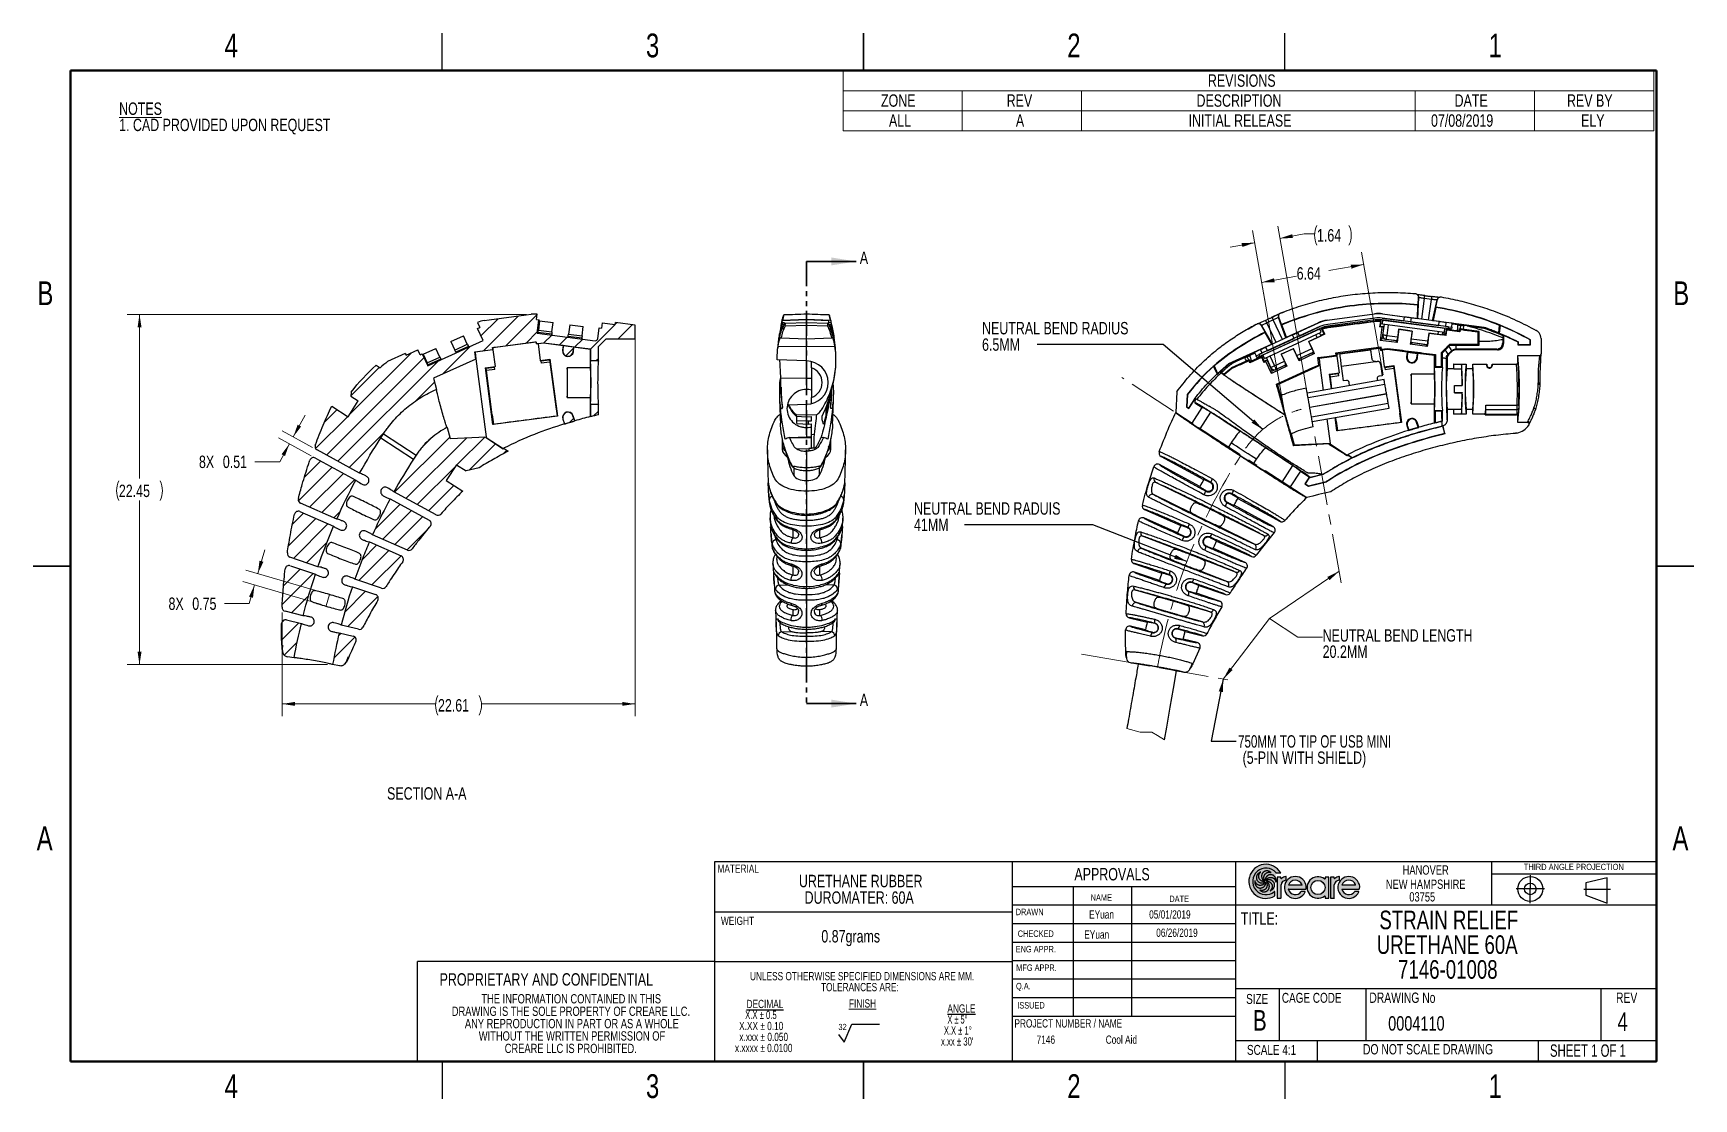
# Model space of a CAD drawing. Header units: millimetres. Extents: x 1 to 107, y 1 to 69.
import ezdxf

# ---------------------------------------------------------------- set-up
doc = ezdxf.new("R2010")
doc.units = ezdxf.units.MM
doc.header["$LTSCALE"] = 0.25
doc.header["$PDSIZE"] = -1
doc.linetypes.add('CENTERX2', pattern=[20.32, 12.7, -2.54, 2.54, -2.54])
doc.linetypes.add('PHANTOM', pattern=[12.7, 6.35, -1.27, 1.27, -1.27, 1.27, -1.27])
doc.layers.add('AM_VIS', color=179, linetype='Continuous', lineweight=35)
doc.layers.add('FORMAT', color=7, linetype='Continuous')
doc.layers.add('SLD-0', color=179, linetype='Continuous')
doc.styles.add('SLDTEXTSTYLE0', font='TXT', dxfattribs={"width": 0.75})
doc.styles.add('SLDTEXTSTYLE1', font='TXT', dxfattribs={"width": 0.6875})
doc.styles.add('SLDTEXTSTYLE2', font='TXT', dxfattribs={"width": 0.694444})
doc.styles.add('SLDTEXTSTYLE3', font='TXT', dxfattribs={"width": 0.666667})
doc.styles.add('SLDTEXTSTYLE4', font='TXT', dxfattribs={"width": 0.7})
doc.styles.add('SLDTEXTSTYLE5', font='TXT', dxfattribs={"width": 0.697917})
doc.dimstyles.new('SLDDIMSTYLE0', dxfattribs={"dimtxt": 0.79375, "dimasz": 0.8255, "dimexe": 0, "dimexo": 0.0625, "dimgap": 0.198437, "dimtad": 0, "dimtih": 1, "dimtoh": 1, "dimrnd": 1e-09, "dimzin": 12, "dimdsep": 46, "dimtxsty": 'SLDTEXTSTYLE0', "dimsah": 1, "dimcen": 0.09, "dimadec": 0, "dimazin": 3, "dimtfac": 1, "dimtdec": 3, "dimtmove": 0, "dimatfit": 0, "dimfxl": 1, "dimfrac": 2, "dimtolj": 1, "dimtzin": 12, "dimarcsym": 0})
doc.dimstyles.new('SLDDIMSTYLE1', dxfattribs={"dimtxt": 0.79375, "dimasz": 0.8255, "dimexe": 0, "dimexo": 0.0625, "dimgap": 0.198437, "dimtad": 0, "dimtih": 1, "dimtoh": 1, "dimrnd": 1e-09, "dimzin": 12, "dimdsep": 46, "dimtxsty": 'SLDTEXTSTYLE0', "dimsah": 1, "dimcen": 0.09, "dimadec": 0, "dimazin": 3, "dimtfac": 1, "dimtofl": 0, "dimtmove": 0, "dimatfit": 3, "dimfxl": 1, "dimfrac": 2, "dimtolj": 1, "dimtzin": 12, "dimarcsym": 0})
doc.dimstyles.new('SLDDIMSTYLE2', dxfattribs={"dimtxt": 0.18, "dimasz": 0.8255, "dimexe": 0, "dimexo": 0.0625, "dimgap": 0, "dimtad": 0, "dimtih": 1, "dimtoh": 1, "dimdec": 0, "dimrnd": 1e-09, "dimzin": 0, "dimdsep": 46, "dimtxsty": 'Standard', "dimsah": 1, "dimcen": 0.09, "dimadec": 0, "dimazin": 0, "dimtfac": 0.8255, "dimtdec": 0, "dimtofl": 0, "dimtmove": 0, "dimatfit": 3, "dimfxl": 1, "dimfrac": 2, "dimtolj": 1, "dimtzin": 0, "dimarcsym": 0})
doc.dimstyles.new('SLDDIMSTYLE3', dxfattribs={"dimtxt": 0.79375, "dimasz": 0.8255, "dimexe": 0, "dimexo": 0.0625, "dimgap": 0.198437, "dimtad": 0, "dimtih": 1, "dimtoh": 1, "dimrnd": 1e-09, "dimdsep": 46, "dimtxsty": 'SLDTEXTSTYLE0', "dimsah": 1, "dimcen": 0.09, "dimadec": 0, "dimazin": 2, "dimtfac": 1, "dimtdec": 3, "dimtmove": 0, "dimatfit": 0, "dimfxl": 1, "dimfrac": 2, "dimtolj": 1, "dimtzin": 12, "dimarcsym": 0})
doc.dimstyles.new('SLDDIMSTYLE4', dxfattribs={"dimtxt": 0.79375, "dimasz": 0.8255, "dimexe": 0, "dimexo": 0.0625, "dimgap": 0.198437, "dimtad": 0, "dimtih": 1, "dimtoh": 1, "dimrnd": 1e-09, "dimdsep": 46, "dimtxsty": 'SLDTEXTSTYLE0', "dimsah": 1, "dimcen": 0.09, "dimadec": 0, "dimazin": 2, "dimtfac": 1, "dimtmove": 0, "dimatfit": 0, "dimfxl": 1, "dimfrac": 2, "dimtolj": 1, "dimtzin": 12, "dimarcsym": 0})

msp = doc.modelspace()

# ---------------------------------------------------------------- texts
at = {"color": 7, "linetype": 'Continuous', "lineweight": 0}
for s, insert, char_height, attachment_point, style in [('4', (13.478, 69.041), 1.524, 2, 'SLDTEXTSTYLE0'), ('3', (40.466, 69.041), 1.524, 2, 'SLDTEXTSTYLE0'), ('2', (67.453, 69.041), 1.524, 2, 'SLDTEXTSTYLE0'), ('1', (94.441, 69.041), 1.524, 2, 'SLDTEXTSTYLE0'), ('B', (1.576, 53.166), 1.524, 2, 'SLDTEXTSTYLE0'), ('B', (106.351, 53.166), 1.524, 2, 'SLDTEXTSTYLE0'), ('SECTION A-A', (26.002, 20.754), 0.79375, 2, 'SLDTEXTSTYLE0'), ('A', (1.527, 18.241), 1.524, 2, 'SLDTEXTSTYLE0'), ('A', (106.302, 18.241), 1.524, 2, 'SLDTEXTSTYLE0'), ('EYuan', (68.426, 12.869), 0.5292, 1, 'SLDTEXTSTYLE0'), ('05/01/2019', (72.271, 12.869), 0.5292, 1, 'SLDTEXTSTYLE0'), ('06/26/2019', (74.052, 11.698), 0.5292, 2, 'SLDTEXTSTYLE0'), ('0.87grams', (53.155, 11.602), 0.7937, 2, 'SLDTEXTSTYLE0'), ('EYuan', (68.911, 11.584), 0.5292, 2, 'SLDTEXTSTYLE0'), ('\\LFINISH', (53.04, 7.17), 0.5292, 1, 'SLDTEXTSTYLE0'), ('B', (78.915, 6.481), 1.323, 1, 'SLDTEXTSTYLE0'), ('32', (52.368, 5.593), 0.3969, 1, 'SLDTEXTSTYLE0'), ('0004110', (87.581, 6.087), 0.926, 1, 'SLDTEXTSTYLE0'), ('4', (102.6, 6.327), 1.191, 2, 'SLDTEXTSTYLE0'), ('7146', (65.065, 4.848), 0.5292, 1, 'SLDTEXTSTYLE0'), ('Cool Aid', (69.49, 4.848), 0.5292, 1, 'SLDTEXTSTYLE0'), ('SCALE 4:1', (78.537, 4.245), 0.635, 1, 'SLDTEXTSTYLE0'), ('DO NOT SCALE DRAWING', (90.131, 4.299), 0.66146, 2, 'SLDTEXTSTYLE0'), ('SHEET 1 OF 1', (97.944, 4.279), 0.79375, 1, 'SLDTEXTSTYLE1'), ('4', (13.478, 2.366), 1.524, 2, 'SLDTEXTSTYLE0'), ('3', (40.466, 2.366), 1.524, 2, 'SLDTEXTSTYLE0'), ('2', (67.453, 2.366), 1.524, 2, 'SLDTEXTSTYLE0'), ('1', (94.441, 2.366), 1.524, 2, 'SLDTEXTSTYLE0')]:
    msp.add_mtext(s, dxfattribs=dict(at, insert=insert, char_height=char_height, attachment_point=attachment_point, style=style))
at = {"color": 7, "linetype": 'Continuous', "char_height": 0.794, "attachment_point": 1, "style": 'SLDTEXTSTYLE0'}
for insert in [(53.738, 55.072), (53.738, 26.743)]:
    msp.add_mtext('A', dxfattribs=dict(at, insert=insert))

# ---------------------------------------------------------------- blocks, each defined once
blk = doc.blocks.new('SW_NOTE_0')
at = {"color": 0, "linetype": 'Continuous', "lineweight": 0, "char_height": 0.5953, "attachment_point": 2, "style": 'SLDTEXTSTYLE0'}
for s, insert in [('THE INFORMATION CONTAINED IN THIS', (7.17, 0.77)), ('DRAWING IS THE SOLE PROPERTY OF CREARE LLC.', (7.15, -0.03)), ('ANY REPRODUCTION IN PART OR AS A WHOLE', (7.21, -0.82)), ('WITHOUT THE WRITTEN PERMISSION OF', (7.22, -1.61)), ('CREARE LLC IS PROHIBITED.', (7.14, -2.41))]:
    blk.add_mtext(s, dxfattribs=dict(at, insert=insert))
blk = doc.blocks.new('Creare PDM Title Block')
at = {"color": 7, "linetype": 'Continuous', "lineweight": 18}
for p, q in [((136.52, 15.99), (135.71, 15.99)), ((136.52, 15.99), (136.52, 7.86)), ((136.52, 3.17), (136.52, 7.86)), ((57.15, 3.17), (136.52, 3.17))]:
    blk.add_line(p, q, dxfattribs=at)
at = {"layer": 'FORMAT'}
for p, q in [((76.2, 15.99), (136.52, 15.99)), ((76.2, 3.17), (76.2, 15.99)), ((95.25, 15.99), (95.25, 3.17)), ((109.54, 15.99), (109.54, 3.17)), ((125.95, 15.98), (125.95, 13.21)), ((125.95, 15.2), (136.47, 15.2)), ((128.42, 15.13), (128.41, 13.33)), ((133.36, 14.94), (131.98, 14.63)), ((133.36, 13.33), (133.36, 14.94)), ((95.26, 14.4), (109.59, 14.4)), ((99.14, 14.4), (99.14, 6.07)), ((102.89, 14.4), (102.89, 6.07)), ((127.53, 14.27), (129.33, 14.27)), ((131.86, 14.23), (133.57, 14.23)), ((131.98, 14.63), (131.98, 13.84)), ((131.98, 13.84), (133.36, 13.33)), ((76.2, 12.77), (95.25, 12.77)), ((95.25, 13.21), (109.54, 13.21)), ((109.54, 13.21), (136.53, 13.21)), ((95.25, 12.02), (109.54, 12.02)), ((95.25, 10.83), (109.54, 10.83)), ((57.15, 3.17), (57.15, 9.59)), ((76.2, 9.59), (57.15, 9.59)), ((76.2, 9.59), (95.25, 9.59)), ((109.54, 9.64), (95.25, 9.64)), ((109.54, 8.45), (95.25, 8.45)), ((109.54, 7.86), (136.52, 7.86)), ((112.35, 7.86), (112.35, 4.53)), ((117.9, 7.86), (117.9, 4.53)), ((132.94, 7.86), (132.94, 4.53)), ((109.54, 7.26), (95.25, 7.26)), ((109.52, 6.07), (95.25, 6.07)), ((109.54, 4.53), (136.53, 4.53)), ((114.77, 4.53), (114.77, 3.17)), ((128.94, 4.53), (128.94, 3.17))]:
    blk.add_line(p, q, dxfattribs=at)
for radius in [0.799, 0.369]:
    blk.add_circle((128.43, 14.24), radius, dxfattribs=at)
at = {"color": 7, "linetype": 'Continuous', "lineweight": 0}
blk.add_blockref('SW_NOTE_0', (59.83, 6.73), dxfattribs=at)
at = {"color": 7, "linetype": 'Continuous', "lineweight": 0, "style": 'SLDTEXTSTYLE0'}
for s, insert, char_height, attachment_point in [('MATERIAL', (76.37, 15.8), 0.529, 1), ('APPROVALS', (99.23, 15.58), 0.794, 1), ('HANOVER', (121.73, 15.75), 0.595, 2), ('THIRD ANGLE PROJECTION', (128.02, 15.85), 0.3969, 1), ('NAME', (100.27, 13.89), 0.413, 1), ('NEW HAMPSHIRE', (121.73, 14.84), 0.5953, 2), ('03755', (121.51, 14.03), 0.595, 2), ('DRAWN', (95.47, 12.97), 0.413, 1), ('DATE', (105.31, 13.81), 0.413, 1), ('WEIGHT', (76.59, 12.46), 0.529, 1), ('TITLE:', (109.89, 12.75), 0.794, 1), ('CHECKED', (95.6, 11.58), 0.413, 1), ('ENG APPR.', (95.47, 10.59), 0.413, 1), ('PROPRIETARY AND CONFIDENTIAL', (58.57, 8.84), 0.7937, 1), ('MFG APPR.', (95.5, 9.4), 0.413, 1), ('Q.A.', (95.49, 8.22), 0.413, 1), ('SIZE', (110.23, 7.51), 0.635, 1), ('CAGE CODE', (112.52, 7.58), 0.635, 1), ('DRAWING No', (118.12, 7.6), 0.661, 1), ('REV', (133.92, 7.6), 0.661, 1), ('ISSUED', (95.57, 6.99), 0.413, 1), ('PROJECT NUMBER / NAME', (95.39, 5.89), 0.5292, 1)]:
    blk.add_mtext(s, dxfattribs=dict(at, insert=insert, char_height=char_height, attachment_point=attachment_point))
blk = doc.blocks.new('Block2')
at = {"linetype": 'Continuous', "true_color": 0x191924}
h = blk.add_hatch(color=250, dxfattribs=at)
edge = h.paths.add_edge_path(flags=0)
edge.add_arc((0.589, 0.063), 0.0075, 301.3177, 360)
edge.add_line((0.596, 0.063), (0.596, 0.152))
edge.add_arc((0.589, 0.152), 0.0075, 0, 129.8872)
edge.add_arc((0.39, 0.39), 0.303, 40.3156, 309.8872, ccw=False)
edge.add_arc((0.626, 0.591), 0.0075, 220.3156, 270)
edge.add_line((0.626, 0.583), (0.729, 0.583))
edge.add_arc((0.39, 0.39), 0.39, 29.6763, 301.3177)
h = blk.add_hatch(color=250, dxfattribs=at)
edge = h.paths.add_edge_path(flags=0)
edge.add_line((0.355, 0.53), (0.357, 0.536))
edge.add_line((0.357, 0.536), (0.36, 0.541))
edge.add_line((0.36, 0.541), (0.364, 0.546))
edge.add_line((0.364, 0.546), (0.367, 0.551))
edge.add_line((0.367, 0.551), (0.371, 0.556))
edge.add_line((0.371, 0.556), (0.375, 0.561))
edge.add_line((0.375, 0.561), (0.379, 0.565))
edge.add_line((0.379, 0.565), (0.384, 0.569))
edge.add_line((0.384, 0.569), (0.388, 0.573))
edge.add_line((0.388, 0.573), (0.393, 0.576))
edge.add_line((0.393, 0.576), (0.398, 0.58))
edge.add_line((0.398, 0.58), (0.403, 0.583))
edge.add_line((0.403, 0.583), (0.408, 0.586))
edge.add_line((0.408, 0.586), (0.414, 0.588))
edge.add_line((0.414, 0.588), (0.419, 0.59))
edge.add_line((0.419, 0.59), (0.424, 0.592))
edge.add_line((0.424, 0.592), (0.43, 0.594))
edge.add_line((0.43, 0.594), (0.436, 0.595))
edge.add_line((0.436, 0.595), (0.441, 0.596))
edge.add_line((0.441, 0.596), (0.447, 0.597))
edge.add_line((0.447, 0.597), (0.453, 0.597))
edge.add_line((0.453, 0.597), (0.458, 0.598))
edge.add_line((0.458, 0.598), (0.464, 0.597))
edge.add_line((0.464, 0.597), (0.47, 0.597))
edge.add_line((0.47, 0.597), (0.481, 0.596))
edge.add_line((0.481, 0.596), (0.493, 0.594))
edge.add_line((0.493, 0.594), (0.504, 0.591))
edge.add_line((0.504, 0.591), (0.507, 0.591))
edge.add_line((0.507, 0.591), (0.509, 0.59))
edge.add_line((0.509, 0.59), (0.51, 0.59))
edge.add_line((0.51, 0.59), (0.511, 0.591))
edge.add_line((0.511, 0.591), (0.511, 0.592))
edge.add_line((0.511, 0.592), (0.511, 0.592))
edge.add_line((0.511, 0.592), (0.51, 0.592))
edge.add_line((0.51, 0.592), (0.51, 0.593))
edge.add_line((0.51, 0.593), (0.507, 0.595))
edge.add_line((0.507, 0.595), (0.498, 0.601))
edge.add_line((0.498, 0.601), (0.488, 0.607))
edge.add_line((0.488, 0.607), (0.478, 0.613))
edge.add_line((0.478, 0.613), (0.468, 0.618))
edge.add_line((0.468, 0.618), (0.457, 0.622))
edge.add_line((0.457, 0.622), (0.452, 0.624))
edge.add_line((0.452, 0.624), (0.447, 0.626))
edge.add_line((0.447, 0.626), (0.441, 0.627))
edge.add_line((0.441, 0.627), (0.436, 0.628))
edge.add_line((0.436, 0.628), (0.43, 0.629))
edge.add_line((0.43, 0.629), (0.424, 0.63))
edge.add_line((0.424, 0.63), (0.419, 0.63))
edge.add_line((0.419, 0.63), (0.413, 0.63))
edge.add_line((0.413, 0.63), (0.407, 0.63))
edge.add_line((0.407, 0.63), (0.401, 0.629))
edge.add_line((0.401, 0.629), (0.395, 0.629))
edge.add_line((0.395, 0.629), (0.389, 0.628))
edge.add_line((0.389, 0.628), (0.383, 0.626))
edge.add_line((0.383, 0.626), (0.378, 0.625))
edge.add_line((0.378, 0.625), (0.372, 0.623))
edge.add_line((0.372, 0.623), (0.366, 0.621))
edge.add_line((0.366, 0.621), (0.361, 0.618))
edge.add_line((0.361, 0.618), (0.355, 0.616))
edge.add_line((0.355, 0.616), (0.35, 0.613))
edge.add_line((0.35, 0.613), (0.345, 0.61))
edge.add_line((0.345, 0.61), (0.34, 0.607))
edge.add_line((0.34, 0.607), (0.335, 0.603))
edge.add_line((0.335, 0.603), (0.331, 0.599))
edge.add_line((0.331, 0.599), (0.326, 0.595))
edge.add_line((0.326, 0.595), (0.322, 0.591))
edge.add_line((0.322, 0.591), (0.318, 0.587))
edge.add_line((0.318, 0.587), (0.314, 0.582))
edge.add_line((0.314, 0.582), (0.311, 0.577))
edge.add_line((0.311, 0.577), (0.308, 0.572))
edge.add_line((0.308, 0.572), (0.305, 0.567))
edge.add_line((0.305, 0.567), (0.302, 0.561))
edge.add_line((0.302, 0.561), (0.3, 0.555))
edge.add_line((0.3, 0.555), (0.298, 0.55))
edge.add_line((0.298, 0.55), (0.296, 0.544))
edge.add_line((0.296, 0.544), (0.295, 0.538))
edge.add_line((0.295, 0.538), (0.293, 0.532))
edge.add_line((0.293, 0.532), (0.292, 0.526))
edge.add_line((0.292, 0.526), (0.292, 0.52))
edge.add_line((0.292, 0.52), (0.291, 0.514))
edge.add_line((0.291, 0.514), (0.291, 0.508))
edge.add_line((0.291, 0.508), (0.291, 0.501))
edge.add_line((0.291, 0.501), (0.291, 0.495))
edge.add_line((0.291, 0.495), (0.292, 0.489))
edge.add_line((0.292, 0.489), (0.293, 0.483))
edge.add_line((0.293, 0.483), (0.294, 0.477))
edge.add_line((0.294, 0.477), (0.295, 0.471))
edge.add_line((0.295, 0.471), (0.297, 0.466))
edge.add_line((0.297, 0.466), (0.299, 0.46))
edge.add_line((0.299, 0.46), (0.301, 0.455))
edge.add_line((0.301, 0.455), (0.303, 0.449))
edge.add_line((0.303, 0.449), (0.306, 0.444))
edge.add_line((0.306, 0.444), (0.309, 0.439))
edge.add_line((0.309, 0.439), (0.312, 0.435))
edge.add_line((0.312, 0.435), (0.316, 0.43))
edge.add_line((0.316, 0.43), (0.319, 0.426))
edge.add_line((0.319, 0.426), (0.323, 0.422))
edge.add_line((0.323, 0.422), (0.327, 0.418))
edge.add_line((0.327, 0.418), (0.331, 0.414))
edge.add_line((0.331, 0.414), (0.34, 0.407))
edge.add_line((0.34, 0.407), (0.349, 0.401))
edge.add_line((0.349, 0.401), (0.359, 0.394))
edge.add_arc((0.38, 0.39), 0.0212, 168.7046, 180.765)
edge.add_line((0.359, 0.39), (0.347, 0.389))
edge.add_line((0.347, 0.389), (0.336, 0.388))
edge.add_line((0.336, 0.388), (0.33, 0.389))
edge.add_line((0.33, 0.389), (0.324, 0.389))
edge.add_line((0.324, 0.389), (0.318, 0.39))
edge.add_line((0.318, 0.39), (0.313, 0.391))
edge.add_line((0.313, 0.391), (0.307, 0.393))
edge.add_line((0.307, 0.393), (0.302, 0.394))
edge.add_line((0.302, 0.394), (0.296, 0.397))
edge.add_line((0.296, 0.397), (0.291, 0.399))
edge.add_line((0.291, 0.399), (0.286, 0.402))
edge.add_line((0.286, 0.402), (0.281, 0.405))
edge.add_line((0.281, 0.405), (0.276, 0.408))
edge.add_line((0.276, 0.408), (0.271, 0.412))
edge.add_line((0.271, 0.412), (0.266, 0.416))
edge.add_line((0.266, 0.416), (0.262, 0.42))
edge.add_line((0.262, 0.42), (0.257, 0.424))
edge.add_line((0.257, 0.424), (0.253, 0.429))
edge.add_line((0.253, 0.429), (0.249, 0.434))
edge.add_line((0.249, 0.434), (0.246, 0.438))
edge.add_line((0.246, 0.438), (0.242, 0.444))
edge.add_line((0.242, 0.444), (0.239, 0.449))
edge.add_line((0.239, 0.449), (0.236, 0.454))
edge.add_line((0.236, 0.454), (0.234, 0.46))
edge.add_line((0.234, 0.46), (0.232, 0.465))
edge.add_line((0.232, 0.465), (0.23, 0.471))
edge.add_line((0.23, 0.471), (0.228, 0.477))
edge.add_line((0.228, 0.477), (0.227, 0.483))
edge.add_line((0.227, 0.483), (0.226, 0.489))
edge.add_line((0.226, 0.489), (0.225, 0.494))
edge.add_line((0.225, 0.494), (0.225, 0.5))
edge.add_line((0.225, 0.5), (0.224, 0.506))
edge.add_line((0.224, 0.506), (0.225, 0.512))
edge.add_line((0.225, 0.512), (0.225, 0.518))
edge.add_line((0.225, 0.518), (0.226, 0.524))
edge.add_line((0.226, 0.524), (0.227, 0.53))
edge.add_line((0.227, 0.53), (0.228, 0.535))
edge.add_line((0.228, 0.535), (0.23, 0.541))
edge.add_line((0.23, 0.541), (0.232, 0.546))
edge.add_line((0.232, 0.546), (0.234, 0.552))
edge.add_line((0.234, 0.552), (0.237, 0.557))
edge.add_line((0.237, 0.557), (0.239, 0.562))
edge.add_line((0.239, 0.562), (0.242, 0.567))
edge.add_line((0.242, 0.567), (0.246, 0.571))
edge.add_line((0.246, 0.571), (0.253, 0.581))
edge.add_line((0.253, 0.581), (0.26, 0.59))
edge.add_line((0.26, 0.59), (0.268, 0.598))
edge.add_line((0.268, 0.598), (0.27, 0.601))
edge.add_line((0.27, 0.601), (0.271, 0.602))
edge.add_line((0.271, 0.602), (0.272, 0.603))
edge.add_line((0.272, 0.603), (0.271, 0.604))
edge.add_line((0.271, 0.604), (0.27, 0.604))
edge.add_line((0.27, 0.604), (0.27, 0.604))
edge.add_line((0.27, 0.604), (0.27, 0.604))
edge.add_line((0.27, 0.604), (0.269, 0.604))
edge.add_line((0.269, 0.604), (0.266, 0.603))
edge.add_line((0.266, 0.603), (0.256, 0.597))
edge.add_line((0.256, 0.597), (0.246, 0.592))
edge.add_line((0.246, 0.592), (0.236, 0.586))
edge.add_line((0.236, 0.586), (0.227, 0.58))
edge.add_line((0.227, 0.58), (0.218, 0.573))
edge.add_line((0.218, 0.573), (0.213, 0.569))
edge.add_line((0.213, 0.569), (0.209, 0.566))
edge.add_line((0.209, 0.566), (0.205, 0.562))
edge.add_line((0.205, 0.562), (0.201, 0.557))
edge.add_line((0.201, 0.557), (0.198, 0.553))
edge.add_line((0.198, 0.553), (0.194, 0.548))
edge.add_line((0.194, 0.548), (0.191, 0.543))
edge.add_line((0.191, 0.543), (0.188, 0.538))
edge.add_line((0.188, 0.538), (0.186, 0.533))
edge.add_line((0.186, 0.533), (0.183, 0.528))
edge.add_line((0.183, 0.528), (0.181, 0.522))
edge.add_line((0.181, 0.522), (0.179, 0.517))
edge.add_line((0.179, 0.517), (0.177, 0.511))
edge.add_line((0.177, 0.511), (0.176, 0.505))
edge.add_line((0.176, 0.505), (0.174, 0.499))
edge.add_line((0.174, 0.499), (0.173, 0.494))
edge.add_line((0.173, 0.494), (0.173, 0.488))
edge.add_line((0.173, 0.488), (0.172, 0.482))
edge.add_line((0.172, 0.482), (0.172, 0.476))
edge.add_line((0.172, 0.476), (0.172, 0.47))
edge.add_line((0.172, 0.47), (0.172, 0.464))
edge.add_line((0.172, 0.464), (0.173, 0.458))
edge.add_line((0.173, 0.458), (0.174, 0.452))
edge.add_line((0.174, 0.452), (0.175, 0.446))
edge.add_line((0.175, 0.446), (0.177, 0.44))
edge.add_line((0.177, 0.44), (0.179, 0.435))
edge.add_line((0.179, 0.435), (0.181, 0.429))
edge.add_line((0.181, 0.429), (0.184, 0.424))
edge.add_line((0.184, 0.424), (0.186, 0.418))
edge.add_line((0.186, 0.418), (0.19, 0.413))
edge.add_line((0.19, 0.413), (0.193, 0.408))
edge.add_line((0.193, 0.408), (0.197, 0.404))
edge.add_line((0.197, 0.404), (0.201, 0.399))
edge.add_line((0.201, 0.399), (0.205, 0.394))
edge.add_line((0.205, 0.394), (0.209, 0.39))
edge.add_line((0.209, 0.39), (0.214, 0.386))
edge.add_line((0.214, 0.386), (0.218, 0.382))
edge.add_line((0.218, 0.382), (0.223, 0.379))
edge.add_line((0.223, 0.379), (0.228, 0.375))
edge.add_line((0.228, 0.375), (0.234, 0.372))
edge.add_line((0.234, 0.372), (0.239, 0.369))
edge.add_line((0.239, 0.369), (0.244, 0.366))
edge.add_line((0.244, 0.366), (0.25, 0.364))
edge.add_line((0.25, 0.364), (0.256, 0.361))
edge.add_line((0.256, 0.361), (0.261, 0.359))
edge.add_line((0.261, 0.359), (0.267, 0.358))
edge.add_line((0.267, 0.358), (0.273, 0.356))
edge.add_line((0.273, 0.356), (0.279, 0.355))
edge.add_line((0.279, 0.355), (0.284, 0.354))
edge.add_line((0.284, 0.354), (0.29, 0.353))
edge.add_line((0.29, 0.353), (0.296, 0.353))
edge.add_line((0.296, 0.353), (0.302, 0.353))
edge.add_line((0.302, 0.353), (0.307, 0.354))
edge.add_line((0.307, 0.354), (0.313, 0.354))
edge.add_line((0.313, 0.354), (0.318, 0.355))
edge.add_line((0.318, 0.355), (0.324, 0.357))
edge.add_line((0.324, 0.357), (0.329, 0.358))
edge.add_line((0.329, 0.358), (0.334, 0.36))
edge.add_line((0.334, 0.36), (0.345, 0.364))
edge.add_line((0.345, 0.364), (0.366, 0.374))
edge.add_arc((0.38, 0.39), 0.0212, 230.0583, 240.765)
edge.add_line((0.37, 0.371), (0.365, 0.361))
edge.add_line((0.365, 0.361), (0.359, 0.351))
edge.add_line((0.359, 0.351), (0.356, 0.346))
edge.add_line((0.356, 0.346), (0.353, 0.341))
edge.add_line((0.353, 0.341), (0.349, 0.337))
edge.add_line((0.349, 0.337), (0.345, 0.332))
edge.add_line((0.345, 0.332), (0.341, 0.328))
edge.add_line((0.341, 0.328), (0.337, 0.324))
edge.add_line((0.337, 0.324), (0.332, 0.321))
edge.add_line((0.332, 0.321), (0.327, 0.317))
edge.add_line((0.327, 0.317), (0.322, 0.314))
edge.add_line((0.322, 0.314), (0.317, 0.311))
edge.add_line((0.317, 0.311), (0.312, 0.309))
edge.add_line((0.312, 0.309), (0.306, 0.306))
edge.add_line((0.306, 0.306), (0.3, 0.304))
edge.add_line((0.3, 0.304), (0.295, 0.302))
edge.add_line((0.295, 0.302), (0.289, 0.301))
edge.add_line((0.289, 0.301), (0.283, 0.3))
edge.add_line((0.283, 0.3), (0.277, 0.299))
edge.add_line((0.277, 0.299), (0.271, 0.298))
edge.add_line((0.271, 0.298), (0.265, 0.298))
edge.add_line((0.265, 0.298), (0.259, 0.297))
edge.add_line((0.259, 0.297), (0.253, 0.298))
edge.add_line((0.253, 0.298), (0.246, 0.298))
edge.add_line((0.246, 0.298), (0.241, 0.299))
edge.add_line((0.241, 0.299), (0.235, 0.3))
edge.add_line((0.235, 0.3), (0.229, 0.302))
edge.add_line((0.229, 0.302), (0.223, 0.304))
edge.add_line((0.223, 0.304), (0.217, 0.306))
edge.add_line((0.217, 0.306), (0.212, 0.308))
edge.add_line((0.212, 0.308), (0.207, 0.311))
edge.add_line((0.207, 0.311), (0.201, 0.314))
edge.add_line((0.201, 0.314), (0.196, 0.317))
edge.add_line((0.196, 0.317), (0.191, 0.32))
edge.add_line((0.191, 0.32), (0.187, 0.324))
edge.add_line((0.187, 0.324), (0.182, 0.327))
edge.add_line((0.182, 0.327), (0.178, 0.331))
edge.add_line((0.178, 0.331), (0.174, 0.336))
edge.add_line((0.174, 0.336), (0.17, 0.34))
edge.add_line((0.17, 0.34), (0.167, 0.345))
edge.add_line((0.167, 0.345), (0.164, 0.349))
edge.add_line((0.164, 0.349), (0.161, 0.354))
edge.add_line((0.161, 0.354), (0.158, 0.359))
edge.add_line((0.158, 0.359), (0.156, 0.364))
edge.add_line((0.156, 0.364), (0.151, 0.375))
edge.add_line((0.151, 0.375), (0.147, 0.386))
edge.add_line((0.147, 0.386), (0.143, 0.397))
edge.add_line((0.143, 0.397), (0.143, 0.4))
edge.add_line((0.143, 0.4), (0.142, 0.402))
edge.add_line((0.142, 0.402), (0.141, 0.403))
edge.add_line((0.141, 0.403), (0.141, 0.403))
edge.add_line((0.141, 0.403), (0.14, 0.402))
edge.add_line((0.14, 0.402), (0.139, 0.402))
edge.add_line((0.139, 0.402), (0.139, 0.402))
edge.add_line((0.139, 0.402), (0.139, 0.401))
edge.add_line((0.139, 0.401), (0.139, 0.398))
edge.add_line((0.139, 0.398), (0.138, 0.386))
edge.add_line((0.138, 0.386), (0.138, 0.375))
edge.add_line((0.138, 0.375), (0.138, 0.363))
edge.add_line((0.138, 0.363), (0.139, 0.352))
edge.add_line((0.139, 0.352), (0.14, 0.341))
edge.add_line((0.14, 0.341), (0.141, 0.335))
edge.add_line((0.141, 0.335), (0.143, 0.33))
edge.add_line((0.143, 0.33), (0.144, 0.324))
edge.add_line((0.144, 0.324), (0.146, 0.319))
edge.add_line((0.146, 0.319), (0.148, 0.314))
edge.add_line((0.148, 0.314), (0.15, 0.309))
edge.add_line((0.15, 0.309), (0.153, 0.303))
edge.add_line((0.153, 0.303), (0.156, 0.298))
edge.add_line((0.156, 0.298), (0.159, 0.293))
edge.add_line((0.159, 0.293), (0.162, 0.289))
edge.add_line((0.162, 0.289), (0.166, 0.284))
edge.add_line((0.166, 0.284), (0.17, 0.279))
edge.add_line((0.17, 0.279), (0.174, 0.275))
edge.add_line((0.174, 0.275), (0.178, 0.271))
edge.add_line((0.178, 0.271), (0.182, 0.267))
edge.add_line((0.182, 0.267), (0.187, 0.263))
edge.add_line((0.187, 0.263), (0.192, 0.259))
edge.add_line((0.192, 0.259), (0.197, 0.256))
edge.add_line((0.197, 0.256), (0.202, 0.253))
edge.add_line((0.202, 0.253), (0.207, 0.25))
edge.add_line((0.207, 0.25), (0.212, 0.247))
edge.add_line((0.212, 0.247), (0.218, 0.245))
edge.add_line((0.218, 0.245), (0.223, 0.243))
edge.add_line((0.223, 0.243), (0.229, 0.241))
edge.add_line((0.229, 0.241), (0.235, 0.239))
edge.add_line((0.235, 0.239), (0.241, 0.238))
edge.add_line((0.241, 0.238), (0.247, 0.237))
edge.add_line((0.247, 0.237), (0.252, 0.237))
edge.add_line((0.252, 0.237), (0.258, 0.237))
edge.add_line((0.258, 0.237), (0.264, 0.237))
edge.add_line((0.264, 0.237), (0.27, 0.237))
edge.add_line((0.27, 0.237), (0.276, 0.238))
edge.add_line((0.276, 0.238), (0.282, 0.239))
edge.add_line((0.282, 0.239), (0.288, 0.241))
edge.add_line((0.288, 0.241), (0.294, 0.242))
edge.add_line((0.294, 0.242), (0.3, 0.244))
edge.add_line((0.3, 0.244), (0.306, 0.246))
edge.add_line((0.306, 0.246), (0.312, 0.249))
edge.add_line((0.312, 0.249), (0.317, 0.251))
edge.add_line((0.317, 0.251), (0.322, 0.254))
edge.add_line((0.322, 0.254), (0.328, 0.257))
edge.add_line((0.328, 0.257), (0.333, 0.261))
edge.add_line((0.333, 0.261), (0.338, 0.264))
edge.add_line((0.338, 0.264), (0.343, 0.268))
edge.add_line((0.343, 0.268), (0.347, 0.272))
edge.add_line((0.347, 0.272), (0.352, 0.276))
edge.add_line((0.352, 0.276), (0.356, 0.28))
edge.add_line((0.356, 0.28), (0.36, 0.285))
edge.add_line((0.36, 0.285), (0.363, 0.289))
edge.add_line((0.363, 0.289), (0.367, 0.294))
edge.add_line((0.367, 0.294), (0.37, 0.299))
edge.add_line((0.37, 0.299), (0.372, 0.304))
edge.add_line((0.372, 0.304), (0.375, 0.309))
edge.add_line((0.375, 0.309), (0.377, 0.314))
edge.add_line((0.377, 0.314), (0.379, 0.319))
edge.add_line((0.379, 0.319), (0.381, 0.325))
edge.add_line((0.381, 0.325), (0.382, 0.33))
edge.add_line((0.382, 0.33), (0.383, 0.336))
edge.add_line((0.383, 0.336), (0.385, 0.347))
edge.add_line((0.385, 0.347), (0.386, 0.358))
edge.add_line((0.386, 0.358), (0.387, 0.37))
edge.add_arc((0.38, 0.39), 0.0212, 288.7046, 300.765)
edge.add_line((0.391, 0.372), (0.397, 0.362))
edge.add_line((0.397, 0.362), (0.403, 0.352))
edge.add_line((0.403, 0.352), (0.406, 0.347))
edge.add_line((0.406, 0.347), (0.409, 0.342))
edge.add_line((0.409, 0.342), (0.411, 0.337))
edge.add_line((0.411, 0.337), (0.413, 0.331))
edge.add_line((0.413, 0.331), (0.414, 0.326))
edge.add_line((0.414, 0.326), (0.415, 0.32))
edge.add_line((0.415, 0.32), (0.416, 0.314))
edge.add_line((0.416, 0.314), (0.416, 0.308))
edge.add_line((0.416, 0.308), (0.417, 0.302))
edge.add_line((0.417, 0.302), (0.417, 0.296))
edge.add_line((0.417, 0.296), (0.416, 0.29))
edge.add_line((0.416, 0.29), (0.415, 0.284))
edge.add_line((0.415, 0.284), (0.414, 0.278))
edge.add_line((0.414, 0.278), (0.413, 0.272))
edge.add_line((0.413, 0.272), (0.411, 0.267))
edge.add_line((0.411, 0.267), (0.41, 0.261))
edge.add_line((0.41, 0.261), (0.407, 0.255))
edge.add_line((0.407, 0.255), (0.405, 0.249))
edge.add_line((0.405, 0.249), (0.402, 0.244))
edge.add_line((0.402, 0.244), (0.399, 0.239))
edge.add_line((0.399, 0.239), (0.396, 0.234))
edge.add_line((0.396, 0.234), (0.393, 0.229))
edge.add_line((0.393, 0.229), (0.389, 0.224))
edge.add_line((0.389, 0.224), (0.385, 0.219))
edge.add_line((0.385, 0.219), (0.381, 0.215))
edge.add_line((0.381, 0.215), (0.376, 0.211))
edge.add_line((0.376, 0.211), (0.372, 0.207))
edge.add_line((0.372, 0.207), (0.367, 0.204))
edge.add_line((0.367, 0.204), (0.362, 0.2))
edge.add_line((0.362, 0.2), (0.357, 0.197))
edge.add_line((0.357, 0.197), (0.352, 0.194))
edge.add_line((0.352, 0.194), (0.346, 0.192))
edge.add_line((0.346, 0.192), (0.341, 0.19))
edge.add_line((0.341, 0.19), (0.335, 0.188))
edge.add_line((0.335, 0.188), (0.33, 0.186))
edge.add_line((0.33, 0.186), (0.324, 0.185))
edge.add_line((0.324, 0.185), (0.318, 0.184))
edge.add_line((0.318, 0.184), (0.313, 0.183))
edge.add_line((0.313, 0.183), (0.307, 0.183))
edge.add_line((0.307, 0.183), (0.301, 0.182))
edge.add_line((0.301, 0.182), (0.296, 0.183))
edge.add_line((0.296, 0.183), (0.29, 0.183))
edge.add_line((0.29, 0.183), (0.278, 0.184))
edge.add_line((0.278, 0.184), (0.267, 0.186))
edge.add_line((0.267, 0.186), (0.255, 0.189))
edge.add_line((0.255, 0.189), (0.253, 0.189))
edge.add_line((0.253, 0.189), (0.25, 0.19))
edge.add_line((0.25, 0.19), (0.25, 0.19))
edge.add_line((0.25, 0.19), (0.249, 0.189))
edge.add_line((0.249, 0.189), (0.249, 0.188))
edge.add_line((0.249, 0.188), (0.249, 0.188))
edge.add_line((0.249, 0.188), (0.249, 0.187))
edge.add_line((0.249, 0.187), (0.25, 0.187))
edge.add_line((0.25, 0.187), (0.252, 0.185))
edge.add_line((0.252, 0.185), (0.262, 0.179))
edge.add_line((0.262, 0.179), (0.272, 0.173))
edge.add_line((0.272, 0.173), (0.282, 0.167))
edge.add_line((0.282, 0.167), (0.292, 0.162))
edge.add_line((0.292, 0.162), (0.303, 0.158))
edge.add_line((0.303, 0.158), (0.308, 0.156))
edge.add_line((0.308, 0.156), (0.313, 0.154))
edge.add_line((0.313, 0.154), (0.319, 0.153))
edge.add_line((0.319, 0.153), (0.324, 0.152))
edge.add_line((0.324, 0.152), (0.33, 0.151))
edge.add_line((0.33, 0.151), (0.336, 0.15))
edge.add_line((0.336, 0.15), (0.341, 0.15))
edge.add_line((0.341, 0.15), (0.347, 0.15))
edge.add_line((0.347, 0.15), (0.353, 0.15))
edge.add_line((0.353, 0.15), (0.359, 0.151))
edge.add_line((0.359, 0.151), (0.365, 0.151))
edge.add_line((0.365, 0.151), (0.371, 0.152))
edge.add_line((0.371, 0.152), (0.376, 0.154))
edge.add_line((0.376, 0.154), (0.382, 0.155))
edge.add_line((0.382, 0.155), (0.388, 0.157))
edge.add_line((0.388, 0.157), (0.393, 0.159))
edge.add_line((0.393, 0.159), (0.399, 0.162))
edge.add_line((0.399, 0.162), (0.404, 0.164))
edge.add_line((0.404, 0.164), (0.41, 0.167))
edge.add_line((0.41, 0.167), (0.415, 0.17))
edge.add_line((0.415, 0.17), (0.42, 0.173))
edge.add_line((0.42, 0.173), (0.425, 0.177))
edge.add_line((0.425, 0.177), (0.429, 0.181))
edge.add_line((0.429, 0.181), (0.434, 0.185))
edge.add_line((0.434, 0.185), (0.438, 0.189))
edge.add_line((0.438, 0.189), (0.442, 0.193))
edge.add_line((0.442, 0.193), (0.445, 0.198))
edge.add_line((0.445, 0.198), (0.449, 0.203))
edge.add_line((0.449, 0.203), (0.452, 0.208))
edge.add_line((0.452, 0.208), (0.455, 0.213))
edge.add_line((0.455, 0.213), (0.457, 0.219))
edge.add_line((0.457, 0.219), (0.46, 0.224))
edge.add_line((0.46, 0.224), (0.462, 0.23))
edge.add_line((0.462, 0.23), (0.464, 0.236))
edge.add_line((0.464, 0.236), (0.465, 0.242))
edge.add_line((0.465, 0.242), (0.466, 0.248))
edge.add_line((0.466, 0.248), (0.467, 0.254))
edge.add_line((0.467, 0.254), (0.468, 0.26))
edge.add_line((0.468, 0.26), (0.469, 0.266))
edge.add_line((0.469, 0.266), (0.469, 0.272))
edge.add_line((0.469, 0.272), (0.469, 0.279))
edge.add_line((0.469, 0.279), (0.468, 0.285))
edge.add_line((0.468, 0.285), (0.468, 0.291))
edge.add_line((0.468, 0.291), (0.467, 0.297))
edge.add_line((0.467, 0.297), (0.466, 0.303))
edge.add_line((0.466, 0.303), (0.464, 0.308))
edge.add_line((0.464, 0.308), (0.463, 0.314))
edge.add_line((0.463, 0.314), (0.461, 0.32))
edge.add_line((0.461, 0.32), (0.459, 0.325))
edge.add_line((0.459, 0.325), (0.456, 0.33))
edge.add_line((0.456, 0.33), (0.454, 0.336))
edge.add_line((0.454, 0.336), (0.451, 0.34))
edge.add_line((0.451, 0.34), (0.448, 0.345))
edge.add_line((0.448, 0.345), (0.444, 0.35))
edge.add_line((0.444, 0.35), (0.441, 0.354))
edge.add_line((0.441, 0.354), (0.437, 0.358))
edge.add_line((0.437, 0.358), (0.433, 0.362))
edge.add_line((0.433, 0.362), (0.429, 0.366))
edge.add_line((0.429, 0.366), (0.42, 0.373))
edge.add_line((0.42, 0.373), (0.41, 0.379))
edge.add_line((0.41, 0.379), (0.401, 0.386))
edge.add_arc((0.38, 0.39), 0.0213, 348.7046, 360.765)
edge.add_line((0.401, 0.39), (0.413, 0.391))
edge.add_line((0.413, 0.391), (0.424, 0.392))
edge.add_line((0.424, 0.392), (0.43, 0.391))
edge.add_line((0.43, 0.391), (0.436, 0.391))
edge.add_line((0.436, 0.391), (0.441, 0.39))
edge.add_line((0.441, 0.39), (0.447, 0.389))
edge.add_line((0.447, 0.389), (0.453, 0.387))
edge.add_line((0.453, 0.387), (0.458, 0.385))
edge.add_line((0.458, 0.385), (0.464, 0.383))
edge.add_line((0.464, 0.383), (0.469, 0.381))
edge.add_line((0.469, 0.381), (0.474, 0.378))
edge.add_line((0.474, 0.378), (0.479, 0.375))
edge.add_line((0.479, 0.375), (0.484, 0.372))
edge.add_line((0.484, 0.372), (0.489, 0.368))
edge.add_line((0.489, 0.368), (0.494, 0.364))
edge.add_line((0.494, 0.364), (0.498, 0.36))
edge.add_line((0.498, 0.36), (0.503, 0.356))
edge.add_line((0.503, 0.356), (0.507, 0.351))
edge.add_line((0.507, 0.351), (0.511, 0.346))
edge.add_line((0.511, 0.346), (0.514, 0.341))
edge.add_line((0.514, 0.341), (0.518, 0.336))
edge.add_line((0.518, 0.336), (0.521, 0.331))
edge.add_line((0.521, 0.331), (0.524, 0.326))
edge.add_line((0.524, 0.326), (0.526, 0.32))
edge.add_line((0.526, 0.32), (0.528, 0.315))
edge.add_line((0.528, 0.315), (0.53, 0.309))
edge.add_line((0.53, 0.309), (0.532, 0.303))
edge.add_line((0.532, 0.303), (0.533, 0.297))
edge.add_line((0.533, 0.297), (0.534, 0.291))
edge.add_line((0.534, 0.291), (0.535, 0.285))
edge.add_line((0.535, 0.285), (0.535, 0.28))
edge.add_line((0.535, 0.28), (0.535, 0.274))
edge.add_line((0.535, 0.274), (0.535, 0.268))
edge.add_line((0.535, 0.268), (0.535, 0.262))
edge.add_line((0.535, 0.262), (0.534, 0.256))
edge.add_line((0.534, 0.256), (0.533, 0.25))
edge.add_line((0.533, 0.25), (0.531, 0.245))
edge.add_line((0.531, 0.245), (0.53, 0.239))
edge.add_line((0.53, 0.239), (0.528, 0.234))
edge.add_line((0.528, 0.234), (0.526, 0.228))
edge.add_line((0.526, 0.228), (0.523, 0.223))
edge.add_line((0.523, 0.223), (0.52, 0.218))
edge.add_line((0.52, 0.218), (0.517, 0.213))
edge.add_line((0.517, 0.213), (0.514, 0.209))
edge.add_line((0.514, 0.209), (0.507, 0.199))
edge.add_line((0.507, 0.199), (0.5, 0.19))
edge.add_line((0.5, 0.19), (0.492, 0.182))
edge.add_line((0.492, 0.182), (0.49, 0.179))
edge.add_line((0.49, 0.179), (0.488, 0.178))
edge.add_line((0.488, 0.178), (0.488, 0.177))
edge.add_line((0.488, 0.177), (0.489, 0.176))
edge.add_line((0.489, 0.176), (0.489, 0.176))
edge.add_line((0.489, 0.176), (0.49, 0.176))
edge.add_line((0.49, 0.176), (0.49, 0.176))
edge.add_line((0.49, 0.176), (0.491, 0.176))
edge.add_line((0.491, 0.176), (0.493, 0.177))
edge.add_line((0.493, 0.177), (0.504, 0.183))
edge.add_line((0.504, 0.183), (0.514, 0.188))
edge.add_line((0.514, 0.188), (0.524, 0.194))
edge.add_line((0.524, 0.194), (0.533, 0.2))
edge.add_line((0.533, 0.2), (0.542, 0.207))
edge.add_line((0.542, 0.207), (0.547, 0.211))
edge.add_line((0.547, 0.211), (0.551, 0.214))
edge.add_line((0.551, 0.214), (0.555, 0.218))
edge.add_line((0.555, 0.218), (0.558, 0.223))
edge.add_line((0.558, 0.223), (0.562, 0.227))
edge.add_line((0.562, 0.227), (0.565, 0.232))
edge.add_line((0.565, 0.232), (0.568, 0.236))
edge.add_line((0.568, 0.236), (0.571, 0.242))
edge.add_line((0.571, 0.242), (0.574, 0.247))
edge.add_line((0.574, 0.247), (0.577, 0.252))
edge.add_line((0.577, 0.252), (0.579, 0.257))
edge.add_line((0.579, 0.257), (0.581, 0.263))
edge.add_line((0.581, 0.263), (0.583, 0.269))
edge.add_line((0.583, 0.269), (0.584, 0.275))
edge.add_line((0.584, 0.275), (0.586, 0.28))
edge.add_line((0.586, 0.28), (0.587, 0.286))
edge.add_line((0.587, 0.286), (0.587, 0.292))
edge.add_line((0.587, 0.292), (0.588, 0.298))
edge.add_line((0.588, 0.298), (0.588, 0.304))
edge.add_line((0.588, 0.304), (0.588, 0.31))
edge.add_line((0.588, 0.31), (0.587, 0.316))
edge.add_line((0.587, 0.316), (0.587, 0.322))
edge.add_line((0.587, 0.322), (0.586, 0.328))
edge.add_line((0.586, 0.328), (0.585, 0.334))
edge.add_line((0.585, 0.334), (0.583, 0.34))
edge.add_line((0.583, 0.34), (0.581, 0.345))
edge.add_line((0.581, 0.345), (0.579, 0.351))
edge.add_line((0.579, 0.351), (0.576, 0.356))
edge.add_line((0.576, 0.356), (0.573, 0.361))
edge.add_line((0.573, 0.361), (0.57, 0.367))
edge.add_line((0.57, 0.367), (0.567, 0.372))
edge.add_line((0.567, 0.372), (0.563, 0.376))
edge.add_line((0.563, 0.376), (0.559, 0.381))
edge.add_line((0.559, 0.381), (0.555, 0.385))
edge.add_line((0.555, 0.385), (0.551, 0.39))
edge.add_line((0.551, 0.39), (0.546, 0.394))
edge.add_line((0.546, 0.394), (0.541, 0.398))
edge.add_line((0.541, 0.398), (0.536, 0.401))
edge.add_line((0.536, 0.401), (0.531, 0.405))
edge.add_line((0.531, 0.405), (0.526, 0.408))
edge.add_line((0.526, 0.408), (0.521, 0.411))
edge.add_line((0.521, 0.411), (0.515, 0.414))
edge.add_line((0.515, 0.414), (0.51, 0.416))
edge.add_line((0.51, 0.416), (0.504, 0.419))
edge.add_line((0.504, 0.419), (0.498, 0.421))
edge.add_line((0.498, 0.421), (0.493, 0.422))
edge.add_line((0.493, 0.422), (0.487, 0.424))
edge.add_line((0.487, 0.424), (0.481, 0.425))
edge.add_line((0.481, 0.425), (0.475, 0.426))
edge.add_line((0.475, 0.426), (0.47, 0.426))
edge.add_line((0.47, 0.426), (0.464, 0.427))
edge.add_line((0.464, 0.427), (0.458, 0.427))
edge.add_line((0.458, 0.427), (0.453, 0.426))
edge.add_line((0.453, 0.426), (0.447, 0.426))
edge.add_line((0.447, 0.426), (0.442, 0.425))
edge.add_line((0.442, 0.425), (0.436, 0.423))
edge.add_line((0.436, 0.423), (0.431, 0.422))
edge.add_line((0.431, 0.422), (0.425, 0.42))
edge.add_line((0.425, 0.42), (0.415, 0.416))
edge.add_line((0.415, 0.416), (0.404, 0.411))
edge.add_line((0.404, 0.411), (0.394, 0.406))
edge.add_arc((0.38, 0.39), 0.0213, 48.7046, 60.765)
edge.add_line((0.39, 0.409), (0.395, 0.419))
edge.add_line((0.395, 0.419), (0.401, 0.429))
edge.add_line((0.401, 0.429), (0.404, 0.434))
edge.add_line((0.404, 0.434), (0.407, 0.439))
edge.add_line((0.407, 0.439), (0.411, 0.443))
edge.add_line((0.411, 0.443), (0.414, 0.448))
edge.add_line((0.414, 0.448), (0.419, 0.452))
edge.add_line((0.419, 0.452), (0.423, 0.455))
edge.add_line((0.423, 0.455), (0.428, 0.459))
edge.add_line((0.428, 0.459), (0.432, 0.462))
edge.add_line((0.432, 0.462), (0.437, 0.466))
edge.add_line((0.437, 0.466), (0.443, 0.468))
edge.add_line((0.443, 0.468), (0.448, 0.471))
edge.add_line((0.448, 0.471), (0.454, 0.474))
edge.add_line((0.454, 0.474), (0.459, 0.476))
edge.add_line((0.459, 0.476), (0.465, 0.477))
edge.add_line((0.465, 0.477), (0.471, 0.479))
edge.add_line((0.471, 0.479), (0.477, 0.48))
edge.add_line((0.477, 0.48), (0.483, 0.481))
edge.add_line((0.483, 0.481), (0.489, 0.482))
edge.add_line((0.489, 0.482), (0.495, 0.482))
edge.add_line((0.495, 0.482), (0.501, 0.482))
edge.add_line((0.501, 0.482), (0.507, 0.482))
edge.add_line((0.507, 0.482), (0.513, 0.482))
edge.add_line((0.513, 0.482), (0.519, 0.481))
edge.add_line((0.519, 0.481), (0.525, 0.48))
edge.add_line((0.525, 0.48), (0.531, 0.478))
edge.add_line((0.531, 0.478), (0.537, 0.476))
edge.add_line((0.537, 0.476), (0.542, 0.474))
edge.add_line((0.542, 0.474), (0.548, 0.472))
edge.add_line((0.548, 0.472), (0.553, 0.469))
edge.add_line((0.553, 0.469), (0.558, 0.466))
edge.add_line((0.558, 0.466), (0.563, 0.463))
edge.add_line((0.563, 0.463), (0.568, 0.46))
edge.add_line((0.568, 0.46), (0.573, 0.456))
edge.add_line((0.573, 0.456), (0.577, 0.453))
edge.add_line((0.577, 0.453), (0.582, 0.448))
edge.add_line((0.582, 0.448), (0.586, 0.444))
edge.add_line((0.586, 0.444), (0.589, 0.44))
edge.add_line((0.589, 0.44), (0.593, 0.435))
edge.add_line((0.593, 0.435), (0.596, 0.431))
edge.add_line((0.596, 0.431), (0.599, 0.426))
edge.add_line((0.599, 0.426), (0.602, 0.421))
edge.add_line((0.602, 0.421), (0.604, 0.416))
edge.add_line((0.604, 0.416), (0.609, 0.405))
edge.add_line((0.609, 0.405), (0.613, 0.394))
edge.add_line((0.613, 0.394), (0.616, 0.383))
edge.add_line((0.616, 0.383), (0.617, 0.38))
edge.add_line((0.617, 0.38), (0.618, 0.378))
edge.add_line((0.618, 0.378), (0.618, 0.377))
edge.add_line((0.618, 0.377), (0.619, 0.377))
edge.add_line((0.619, 0.377), (0.62, 0.378))
edge.add_line((0.62, 0.378), (0.62, 0.378))
edge.add_line((0.62, 0.378), (0.621, 0.378))
edge.add_line((0.621, 0.378), (0.621, 0.379))
edge.add_line((0.621, 0.379), (0.621, 0.382))
edge.add_line((0.621, 0.382), (0.621, 0.394))
edge.add_line((0.621, 0.394), (0.622, 0.405))
edge.add_line((0.622, 0.405), (0.622, 0.417))
edge.add_line((0.622, 0.417), (0.621, 0.428))
edge.add_line((0.621, 0.428), (0.62, 0.439))
edge.add_line((0.62, 0.439), (0.619, 0.445))
edge.add_line((0.619, 0.445), (0.617, 0.45))
edge.add_line((0.617, 0.45), (0.616, 0.455))
edge.add_line((0.616, 0.455), (0.614, 0.461))
edge.add_line((0.614, 0.461), (0.612, 0.466))
edge.add_line((0.612, 0.466), (0.61, 0.471))
edge.add_line((0.61, 0.471), (0.607, 0.477))
edge.add_line((0.607, 0.477), (0.604, 0.482))
edge.add_line((0.604, 0.482), (0.601, 0.487))
edge.add_line((0.601, 0.487), (0.598, 0.491))
edge.add_line((0.598, 0.491), (0.594, 0.496))
edge.add_line((0.594, 0.496), (0.59, 0.501))
edge.add_line((0.59, 0.501), (0.586, 0.505))
edge.add_line((0.586, 0.505), (0.582, 0.509))
edge.add_line((0.582, 0.509), (0.578, 0.513))
edge.add_line((0.578, 0.513), (0.573, 0.517))
edge.add_line((0.573, 0.517), (0.568, 0.521))
edge.add_line((0.568, 0.521), (0.563, 0.524))
edge.add_line((0.563, 0.524), (0.558, 0.527))
edge.add_line((0.558, 0.527), (0.553, 0.53))
edge.add_line((0.553, 0.53), (0.548, 0.533))
edge.add_line((0.548, 0.533), (0.542, 0.535))
edge.add_line((0.542, 0.535), (0.536, 0.537))
edge.add_line((0.536, 0.537), (0.531, 0.539))
edge.add_line((0.531, 0.539), (0.525, 0.541))
edge.add_line((0.525, 0.541), (0.519, 0.542))
edge.add_line((0.519, 0.542), (0.513, 0.543))
edge.add_line((0.513, 0.543), (0.507, 0.543))
edge.add_line((0.507, 0.543), (0.501, 0.543))
edge.add_line((0.501, 0.543), (0.495, 0.543))
edge.add_line((0.495, 0.543), (0.489, 0.543))
edge.add_line((0.489, 0.543), (0.483, 0.542))
edge.add_line((0.483, 0.542), (0.477, 0.541))
edge.add_line((0.477, 0.541), (0.471, 0.539))
edge.add_line((0.471, 0.539), (0.466, 0.538))
edge.add_line((0.466, 0.538), (0.46, 0.536))
edge.add_line((0.46, 0.536), (0.454, 0.534))
edge.add_line((0.454, 0.534), (0.448, 0.531))
edge.add_line((0.448, 0.531), (0.443, 0.529))
edge.add_line((0.443, 0.529), (0.437, 0.526))
edge.add_line((0.437, 0.526), (0.432, 0.523))
edge.add_line((0.432, 0.523), (0.427, 0.519))
edge.add_line((0.427, 0.519), (0.422, 0.516))
edge.add_line((0.422, 0.516), (0.417, 0.512))
edge.add_line((0.417, 0.512), (0.413, 0.508))
edge.add_line((0.413, 0.508), (0.408, 0.504))
edge.add_line((0.408, 0.504), (0.404, 0.5))
edge.add_line((0.404, 0.5), (0.4, 0.495))
edge.add_line((0.4, 0.495), (0.397, 0.491))
edge.add_line((0.397, 0.491), (0.393, 0.486))
edge.add_line((0.393, 0.486), (0.39, 0.481))
edge.add_line((0.39, 0.481), (0.387, 0.476))
edge.add_line((0.387, 0.476), (0.385, 0.471))
edge.add_line((0.385, 0.471), (0.383, 0.466))
edge.add_line((0.383, 0.466), (0.381, 0.461))
edge.add_line((0.381, 0.461), (0.379, 0.455))
edge.add_line((0.379, 0.455), (0.378, 0.45))
edge.add_line((0.378, 0.45), (0.377, 0.444))
edge.add_line((0.377, 0.444), (0.375, 0.433))
edge.add_line((0.375, 0.433), (0.374, 0.422))
edge.add_line((0.374, 0.422), (0.373, 0.41))
edge.add_arc((0.38, 0.39), 0.0213, 108.7046, 120.765)
edge.add_line((0.369, 0.408), (0.362, 0.418))
edge.add_line((0.362, 0.418), (0.356, 0.428))
edge.add_line((0.356, 0.428), (0.354, 0.433))
edge.add_line((0.354, 0.433), (0.351, 0.438))
edge.add_line((0.351, 0.438), (0.349, 0.443))
edge.add_line((0.349, 0.443), (0.347, 0.449))
edge.add_line((0.347, 0.449), (0.346, 0.454))
edge.add_line((0.346, 0.454), (0.345, 0.46))
edge.add_line((0.345, 0.46), (0.344, 0.466))
edge.add_line((0.344, 0.466), (0.343, 0.472))
edge.add_line((0.343, 0.472), (0.343, 0.478))
edge.add_line((0.343, 0.478), (0.343, 0.484))
edge.add_line((0.343, 0.484), (0.344, 0.49))
edge.add_line((0.344, 0.49), (0.344, 0.496))
edge.add_line((0.344, 0.496), (0.345, 0.502))
edge.add_line((0.345, 0.502), (0.347, 0.508))
edge.add_line((0.347, 0.508), (0.348, 0.513))
edge.add_line((0.348, 0.513), (0.35, 0.519))
edge.add_line((0.35, 0.519), (0.352, 0.525))
edge.add_line((0.352, 0.525), (0.355, 0.53))
h = blk.add_hatch(color=250, dxfattribs=at)
edge = h.paths.add_edge_path(flags=0)
edge.add_arc((0.845, 0.422), 0.0075, 272.7543, 360)
edge.add_line((0.852, 0.422), (0.852, 0.493))
edge.add_arc((0.845, 0.493), 0.0075, 0, 98.0999)
edge.add_arc((0.872, 0.301), 0.202, 98.0999, 128.8459)
edge.add_arc((0.74, 0.464), 0.0075, 180, 308.8459, ccw=False)
edge.add_line((0.733, 0.464), (0.733, 0.489))
edge.add_line((0.733, 0.489), (0.656, 0.489))
edge.add_arc((0.656, 0.482), 0.0075, 90, 180)
edge.add_line((0.649, 0.482), (0.649, 0.014))
edge.add_arc((0.656, 0.014), 0.0075, 180, 270)
edge.add_line((0.656, 0.007), (0.729, 0.007))
edge.add_arc((0.729, 0.014), 0.0075, 270, 360)
edge.add_line((0.736, 0.014), (0.736, 0.312))
edge.add_arc((0.85, 0.3), 0.115, 92.7543, 174.4438, ccw=False)
at = {"linetype": 'Continuous'}
h = blk.add_hatch(color=7, dxfattribs=at)
edge = h.paths.add_edge_path(flags=0)
edge.add_line((1.875, 0.007), (1.948, 0.007))
edge.add_arc((1.948, 0.014), 0.0075, 270, 360)
edge.add_line((1.955, 0.014), (1.955, 0.312))
edge.add_arc((2.069, 0.3), 0.115, 92.7543, 174.4438, ccw=False)
edge.add_arc((2.063, 0.422), 0.0075, 272.7543, 360)
edge.add_line((2.071, 0.422), (2.071, 0.493))
edge.add_arc((2.063, 0.493), 0.0075, 360, 458.0999)
edge.add_arc((2.091, 0.301), 0.202, 98.0999, 128.8459)
edge.add_arc((1.959, 0.464), 0.0075, 180, 308.8459, ccw=False)
edge.add_line((1.952, 0.464), (1.952, 0.482))
edge.add_arc((1.944, 0.482), 0.0075, 360, 450)
edge.add_line((1.944, 0.489), (1.875, 0.489))
edge.add_arc((1.875, 0.482), 0.0075, 90, 180)
edge.add_line((1.868, 0.482), (1.868, 0.014))
edge.add_arc((1.875, 0.014), 0.0075, 180, 270)
at = {"layer": 'AM_VIS'}
h = blk.add_hatch(color=256, dxfattribs=at)
edge = h.paths.add_edge_path(flags=0)
edge.add_arc((1.303, 0.223), 0.0075, 270, 353.3385)
edge.add_arc((1.062, 0.251), 0.25, 353.3385, 695.6324)
edge.add_arc((1.283, 0.151), 0.0075, 335.6324, 450)
edge.add_line((1.283, 0.158), (1.202, 0.158))
edge.add_arc((1.202, 0.151), 0.0075, 90, 144.5564)
edge.add_arc((1.062, 0.251), 0.165, 195.8861, 324.5564, ccw=False)
edge.add_arc((0.91, 0.208), 0.0075, 90, 195.8861, ccw=False)
edge.add_line((0.91, 0.215), (1.303, 0.215))
edge = h.paths.add_edge_path(flags=0)
edge.add_arc((1.062, 0.251), 0.165, 21.1442, 162.6079, ccw=False)
edge.add_arc((1.209, 0.308), 0.0075, -90, 21.1442, ccw=False)
edge.add_line((1.209, 0.3), (0.904, 0.3))
h = blk.add_hatch(color=256, dxfattribs=at)
edge = h.paths.add_edge_path(flags=0)
edge.add_line((1.744, 0.046), (1.744, 0.014))
edge.add_arc((1.751, 0.014), 0.0075, 180, 270)
edge.add_line((1.751, 0.007), (1.829, 0.007))
edge.add_line((1.829, 0.007), (1.829, 0.481))
edge.add_arc((1.821, 0.481), 0.0075, 360, 450)
edge.add_line((1.821, 0.488), (1.751, 0.488))
edge.add_arc((1.751, 0.481), 0.0075, 90, 180)
edge.add_line((1.744, 0.481), (1.744, 0.451))
edge.add_arc((1.736, 0.451), 0.0075, 232.3188, 360, ccw=False)
edge.add_arc((1.58, 0.249), 0.248, 52.3188, 307.6812)
edge.add_arc((1.736, 0.046), 0.0075, 0, 127.6812, ccw=False)
edge = h.paths.add_edge_path(flags=0)
edge.add_arc((1.58, 0.249), 0.163, 0, 360)
h = blk.add_hatch(color=256, dxfattribs=at)
edge = h.paths.add_edge_path(flags=0)
edge.add_arc((2.426, 0.151), 0.0075, 90, 144.5564)
edge.add_arc((2.286, 0.251), 0.165, 192.4666, 324.5564, ccw=False)
edge.add_line((2.124, 0.215), (2.527, 0.215))
edge.add_arc((2.527, 0.223), 0.0075, 270, 353.3385)
edge.add_arc((2.286, 0.251), 0.25, 353.3385, 695.6324)
edge.add_arc((2.507, 0.151), 0.0075, 335.6324, 450)
edge.add_line((2.507, 0.158), (2.426, 0.158))
edge = h.paths.add_edge_path(flags=0)
edge.add_arc((2.286, 0.251), 0.167, 22.8665, 160.9675, ccw=False)
edge.add_arc((2.432, 0.313), 0.0075, -90, 22.8665, ccw=False)
edge.add_line((2.432, 0.305), (2.128, 0.305))
at = {"layer": 'SLD-0'}
for p, q in [((0.139, 0.398), (0.138, 0.386)), ((0.138, 0.386), (0.138, 0.375)), ((0.14, 0.402), (0.139, 0.402)), ((0.139, 0.402), (0.139, 0.402)), ((0.139, 0.402), (0.139, 0.401)), ((0.139, 0.401), (0.139, 0.398)), ((0.141, 0.403), (0.14, 0.402)), ((0.142, 0.402), (0.141, 0.403)), ((0.141, 0.403), (0.141, 0.403)), ((0.143, 0.4), (0.142, 0.402)), ((0.143, 0.397), (0.143, 0.4)), ((0.147, 0.386), (0.143, 0.397)), ((0.151, 0.375), (0.147, 0.386)), ((0.173, 0.488), (0.172, 0.482)), ((0.172, 0.482), (0.172, 0.476)), ((0.172, 0.476), (0.172, 0.47)), ((0.172, 0.47), (0.172, 0.464)), ((0.172, 0.464), (0.173, 0.458)), ((0.174, 0.499), (0.173, 0.494)), ((0.173, 0.494), (0.173, 0.488)), ((0.173, 0.458), (0.174, 0.452)), ((0.176, 0.505), (0.174, 0.499)), ((0.174, 0.452), (0.175, 0.446)), ((0.175, 0.446), (0.177, 0.44)), ((0.177, 0.511), (0.176, 0.505)), ((0.179, 0.517), (0.177, 0.511)), ((0.177, 0.44), (0.179, 0.435)), ((0.181, 0.522), (0.179, 0.517)), ((0.179, 0.435), (0.181, 0.429)), ((0.183, 0.528), (0.181, 0.522)), ((0.181, 0.429), (0.184, 0.424)), ((0.186, 0.533), (0.183, 0.528)), ((0.184, 0.424), (0.186, 0.418)), ((0.188, 0.538), (0.186, 0.533)), ((0.186, 0.418), (0.19, 0.413)), ((0.191, 0.543), (0.188, 0.538)), ((0.19, 0.413), (0.193, 0.408)), ((0.194, 0.548), (0.191, 0.543)), ((0.193, 0.408), (0.197, 0.404)), ((0.198, 0.553), (0.194, 0.548)), ((0.197, 0.404), (0.201, 0.399)), ((0.201, 0.557), (0.198, 0.553)), ((0.205, 0.562), (0.201, 0.557)), ((0.201, 0.399), (0.205, 0.394)), ((0.209, 0.566), (0.205, 0.562)), ((0.205, 0.394), (0.209, 0.39)), ((0.213, 0.569), (0.209, 0.566)), ((0.209, 0.39), (0.214, 0.386)), ((0.218, 0.573), (0.213, 0.569)), ((0.214, 0.386), (0.218, 0.382)), ((0.227, 0.58), (0.218, 0.573)), ((0.218, 0.382), (0.223, 0.379)), ((0.224, 0.506), (0.225, 0.512)), ((0.225, 0.5), (0.224, 0.506)), ((0.225, 0.518), (0.226, 0.524)), ((0.225, 0.512), (0.225, 0.518)), ((0.225, 0.494), (0.225, 0.5)), ((0.226, 0.489), (0.225, 0.494)), ((0.226, 0.524), (0.227, 0.53)), ((0.227, 0.483), (0.226, 0.489)), ((0.236, 0.586), (0.227, 0.58)), ((0.227, 0.53), (0.228, 0.535)), ((0.228, 0.477), (0.227, 0.483)), ((0.228, 0.535), (0.23, 0.541)), ((0.23, 0.471), (0.228, 0.477)), ((0.23, 0.541), (0.232, 0.546)), ((0.232, 0.465), (0.23, 0.471)), ((0.232, 0.546), (0.234, 0.552)), ((0.234, 0.46), (0.232, 0.465)), ((0.234, 0.552), (0.237, 0.557)), ((0.236, 0.454), (0.234, 0.46)), ((0.246, 0.592), (0.236, 0.586)), ((0.239, 0.449), (0.236, 0.454)), ((0.237, 0.557), (0.239, 0.562)), ((0.239, 0.562), (0.242, 0.567)), ((0.242, 0.444), (0.239, 0.449)), ((0.242, 0.567), (0.246, 0.571)), ((0.246, 0.438), (0.242, 0.444)), ((0.256, 0.597), (0.246, 0.592)), ((0.246, 0.571), (0.253, 0.581)), ((0.249, 0.434), (0.246, 0.438)), ((0.253, 0.429), (0.249, 0.434)), ((0.253, 0.581), (0.26, 0.59)), ((0.257, 0.424), (0.253, 0.429)), ((0.266, 0.603), (0.256, 0.597)), ((0.262, 0.42), (0.257, 0.424)), ((0.26, 0.59), (0.268, 0.598)), ((0.266, 0.416), (0.262, 0.42)), ((0.269, 0.604), (0.266, 0.603)), ((0.271, 0.412), (0.266, 0.416)), ((0.268, 0.598), (0.27, 0.601)), ((0.27, 0.604), (0.269, 0.604)), ((0.271, 0.604), (0.27, 0.604)), ((0.27, 0.604), (0.27, 0.604)), ((0.27, 0.604), (0.27, 0.604)), ((0.27, 0.601), (0.271, 0.602)), ((0.272, 0.603), (0.271, 0.604)), ((0.271, 0.602), (0.272, 0.603)), ((0.276, 0.408), (0.271, 0.412)), ((0.281, 0.405), (0.276, 0.408)), ((0.286, 0.402), (0.281, 0.405)), ((0.291, 0.399), (0.286, 0.402)), ((0.292, 0.52), (0.291, 0.514)), ((0.291, 0.514), (0.291, 0.508)), ((0.291, 0.508), (0.291, 0.501)), ((0.291, 0.501), (0.291, 0.495)), ((0.291, 0.495), (0.292, 0.489)), ((0.296, 0.397), (0.291, 0.399)), ((0.293, 0.532), (0.292, 0.526)), ((0.292, 0.526), (0.292, 0.52)), ((0.292, 0.489), (0.293, 0.483)), ((0.295, 0.538), (0.293, 0.532)), ((0.293, 0.483), (0.294, 0.477)), ((0.294, 0.477), (0.295, 0.471)), ((0.296, 0.544), (0.295, 0.538)), ((0.295, 0.471), (0.297, 0.466)), ((0.298, 0.55), (0.296, 0.544)), ((0.302, 0.394), (0.296, 0.397)), ((0.297, 0.466), (0.299, 0.46)), ((0.3, 0.555), (0.298, 0.55)), ((0.299, 0.46), (0.301, 0.455)), ((0.302, 0.561), (0.3, 0.555)), ((0.301, 0.455), (0.303, 0.449)), ((0.305, 0.567), (0.302, 0.561)), ((0.307, 0.393), (0.302, 0.394)), ((0.303, 0.449), (0.306, 0.444)), ((0.308, 0.572), (0.305, 0.567)), ((0.306, 0.444), (0.309, 0.439)), ((0.313, 0.391), (0.307, 0.393)), ((0.311, 0.577), (0.308, 0.572)), ((0.309, 0.439), (0.312, 0.435)), ((0.314, 0.582), (0.311, 0.577)), ((0.312, 0.435), (0.316, 0.43)), ((0.318, 0.39), (0.313, 0.391)), ((0.318, 0.587), (0.314, 0.582)), ((0.316, 0.43), (0.319, 0.426)), ((0.322, 0.591), (0.318, 0.587)), ((0.324, 0.389), (0.318, 0.39)), ((0.319, 0.426), (0.323, 0.422)), ((0.326, 0.595), (0.322, 0.591)), ((0.323, 0.422), (0.327, 0.418)), ((0.33, 0.389), (0.324, 0.389)), ((0.331, 0.599), (0.326, 0.595)), ((0.327, 0.418), (0.331, 0.414)), ((0.336, 0.388), (0.33, 0.389)), ((0.335, 0.603), (0.331, 0.599)), ((0.331, 0.414), (0.34, 0.407)), ((0.34, 0.607), (0.335, 0.603)), ((0.347, 0.389), (0.336, 0.388)), ((0.345, 0.61), (0.34, 0.607)), ((0.34, 0.407), (0.349, 0.401)), ((0.343, 0.484), (0.344, 0.49)), ((0.343, 0.478), (0.343, 0.484)), ((0.343, 0.472), (0.343, 0.478)), ((0.344, 0.466), (0.343, 0.472)), ((0.344, 0.496), (0.345, 0.502)), ((0.344, 0.49), (0.344, 0.496)), ((0.345, 0.46), (0.344, 0.466)), ((0.35, 0.613), (0.345, 0.61)), ((0.345, 0.502), (0.347, 0.508)), ((0.346, 0.454), (0.345, 0.46)), ((0.347, 0.449), (0.346, 0.454)), ((0.347, 0.508), (0.348, 0.513)), ((0.349, 0.443), (0.347, 0.449)), ((0.359, 0.39), (0.347, 0.389)), ((0.348, 0.513), (0.35, 0.519)), ((0.351, 0.438), (0.349, 0.443)), ((0.349, 0.401), (0.359, 0.394)), ((0.355, 0.616), (0.35, 0.613)), ((0.35, 0.519), (0.352, 0.525)), ((0.354, 0.433), (0.351, 0.438)), ((0.352, 0.525), (0.355, 0.53)), ((0.356, 0.428), (0.354, 0.433)), ((0.361, 0.618), (0.355, 0.616)), ((0.355, 0.53), (0.357, 0.536)), ((0.362, 0.418), (0.356, 0.428)), ((0.357, 0.536), (0.36, 0.541)), ((0.36, 0.541), (0.364, 0.546)), ((0.366, 0.621), (0.361, 0.618)), ((0.369, 0.408), (0.362, 0.418)), ((0.364, 0.546), (0.367, 0.551)), ((0.372, 0.623), (0.366, 0.621)), ((0.367, 0.551), (0.371, 0.556)), ((0.371, 0.556), (0.375, 0.561)), ((0.378, 0.625), (0.372, 0.623)), ((0.374, 0.422), (0.373, 0.41)), ((0.375, 0.433), (0.374, 0.422)), ((0.375, 0.561), (0.379, 0.565)), ((0.377, 0.444), (0.375, 0.433)), ((0.378, 0.45), (0.377, 0.444)), ((0.383, 0.626), (0.378, 0.625)), ((0.379, 0.455), (0.378, 0.45)), ((0.379, 0.565), (0.384, 0.569)), ((0.381, 0.461), (0.379, 0.455)), ((0.383, 0.466), (0.381, 0.461)), ((0.389, 0.628), (0.383, 0.626)), ((0.385, 0.471), (0.383, 0.466)), ((0.384, 0.569), (0.388, 0.573)), ((0.387, 0.476), (0.385, 0.471)), ((0.39, 0.481), (0.387, 0.476)), ((0.388, 0.573), (0.393, 0.576)), ((0.395, 0.629), (0.389, 0.628)), ((0.393, 0.486), (0.39, 0.481)), ((0.39, 0.409), (0.395, 0.419)), ((0.393, 0.576), (0.398, 0.58)), ((0.397, 0.491), (0.393, 0.486)), ((0.404, 0.411), (0.394, 0.406)), ((0.401, 0.629), (0.395, 0.629)), ((0.395, 0.419), (0.401, 0.429)), ((0.4, 0.495), (0.397, 0.491)), ((0.398, 0.58), (0.403, 0.583)), ((0.404, 0.5), (0.4, 0.495)), ((0.407, 0.63), (0.401, 0.629)), ((0.401, 0.429), (0.404, 0.434)), ((0.401, 0.39), (0.413, 0.391)), ((0.41, 0.379), (0.401, 0.386)), ((0.403, 0.583), (0.408, 0.586)), ((0.408, 0.504), (0.404, 0.5)), ((0.404, 0.434), (0.407, 0.439)), ((0.415, 0.416), (0.404, 0.411)), ((0.413, 0.63), (0.407, 0.63)), ((0.407, 0.439), (0.411, 0.443)), ((0.408, 0.586), (0.414, 0.588)), ((0.413, 0.508), (0.408, 0.504)), ((0.411, 0.443), (0.414, 0.448)), ((0.419, 0.63), (0.413, 0.63)), ((0.417, 0.512), (0.413, 0.508)), ((0.413, 0.391), (0.424, 0.392)), ((0.414, 0.588), (0.419, 0.59)), ((0.414, 0.448), (0.419, 0.452)), ((0.425, 0.42), (0.415, 0.416)), ((0.422, 0.516), (0.417, 0.512)), ((0.424, 0.63), (0.419, 0.63)), ((0.419, 0.59), (0.424, 0.592)), ((0.419, 0.452), (0.423, 0.455)), ((0.427, 0.519), (0.422, 0.516)), ((0.423, 0.455), (0.428, 0.459)), ((0.43, 0.629), (0.424, 0.63)), ((0.424, 0.592), (0.43, 0.594)), ((0.424, 0.392), (0.43, 0.391)), ((0.431, 0.422), (0.425, 0.42)), ((0.432, 0.523), (0.427, 0.519)), ((0.428, 0.459), (0.432, 0.462)), ((0.436, 0.628), (0.43, 0.629)), ((0.43, 0.594), (0.436, 0.595)), ((0.43, 0.391), (0.436, 0.391)), ((0.436, 0.423), (0.431, 0.422)), ((0.437, 0.526), (0.432, 0.523)), ((0.432, 0.462), (0.437, 0.466)), ((0.441, 0.627), (0.436, 0.628)), ((0.436, 0.595), (0.441, 0.596)), ((0.442, 0.425), (0.436, 0.423)), ((0.436, 0.391), (0.441, 0.39)), ((0.443, 0.529), (0.437, 0.526)), ((0.437, 0.466), (0.443, 0.468)), ((0.447, 0.626), (0.441, 0.627)), ((0.441, 0.596), (0.447, 0.597)), ((0.441, 0.39), (0.447, 0.389)), ((0.447, 0.426), (0.442, 0.425)), ((0.448, 0.531), (0.443, 0.529)), ((0.443, 0.468), (0.448, 0.471)), ((0.452, 0.624), (0.447, 0.626)), ((0.447, 0.597), (0.453, 0.597)), ((0.453, 0.426), (0.447, 0.426)), ((0.447, 0.389), (0.453, 0.387)), ((0.454, 0.534), (0.448, 0.531)), ((0.448, 0.471), (0.454, 0.474)), ((0.457, 0.622), (0.452, 0.624)), ((0.453, 0.597), (0.458, 0.598)), ((0.458, 0.427), (0.453, 0.426)), ((0.453, 0.387), (0.458, 0.385)), ((0.46, 0.536), (0.454, 0.534)), ((0.454, 0.474), (0.459, 0.476)), ((0.468, 0.618), (0.457, 0.622)), ((0.458, 0.598), (0.464, 0.597)), ((0.464, 0.427), (0.458, 0.427)), ((0.458, 0.385), (0.464, 0.383)), ((0.459, 0.476), (0.465, 0.477)), ((0.466, 0.538), (0.46, 0.536)), ((0.464, 0.597), (0.47, 0.597)), ((0.47, 0.426), (0.464, 0.427)), ((0.464, 0.383), (0.469, 0.381)), ((0.465, 0.477), (0.471, 0.479)), ((0.471, 0.539), (0.466, 0.538)), ((0.478, 0.613), (0.468, 0.618)), ((0.469, 0.381), (0.474, 0.378)), ((0.47, 0.597), (0.481, 0.596)), ((0.475, 0.426), (0.47, 0.426)), ((0.477, 0.541), (0.471, 0.539)), ((0.471, 0.479), (0.477, 0.48)), ((0.481, 0.425), (0.475, 0.426)), ((0.483, 0.542), (0.477, 0.541)), ((0.477, 0.48), (0.483, 0.481)), ((0.488, 0.607), (0.478, 0.613)), ((0.481, 0.596), (0.493, 0.594)), ((0.487, 0.424), (0.481, 0.425)), ((0.489, 0.543), (0.483, 0.542)), ((0.483, 0.481), (0.489, 0.482)), ((0.493, 0.422), (0.487, 0.424)), ((0.498, 0.601), (0.488, 0.607)), ((0.495, 0.543), (0.489, 0.543)), ((0.489, 0.482), (0.495, 0.482)), ((0.493, 0.594), (0.504, 0.591)), ((0.498, 0.421), (0.493, 0.422)), ((0.501, 0.543), (0.495, 0.543)), ((0.495, 0.482), (0.501, 0.482)), ((0.507, 0.595), (0.498, 0.601)), ((0.504, 0.419), (0.498, 0.421)), ((0.507, 0.543), (0.501, 0.543)), ((0.501, 0.482), (0.507, 0.482)), ((0.504, 0.591), (0.507, 0.591)), ((0.51, 0.416), (0.504, 0.419)), ((0.51, 0.593), (0.507, 0.595)), ((0.507, 0.591), (0.509, 0.59)), ((0.513, 0.543), (0.507, 0.543)), ((0.507, 0.482), (0.513, 0.482)), ((0.509, 0.59), (0.51, 0.59)), ((0.51, 0.592), (0.51, 0.593)), ((0.511, 0.592), (0.51, 0.592)), ((0.51, 0.59), (0.511, 0.591)), ((0.515, 0.414), (0.51, 0.416)), ((0.511, 0.591), (0.511, 0.592)), ((0.511, 0.592), (0.511, 0.592)), ((0.519, 0.542), (0.513, 0.543)), ((0.513, 0.482), (0.519, 0.481)), ((0.521, 0.411), (0.515, 0.414)), ((0.525, 0.541), (0.519, 0.542)), ((0.519, 0.481), (0.525, 0.48)), ((0.526, 0.408), (0.521, 0.411)), ((0.531, 0.539), (0.525, 0.541)), ((0.525, 0.48), (0.531, 0.478)), ((0.531, 0.405), (0.526, 0.408)), ((0.536, 0.537), (0.531, 0.539)), ((0.531, 0.478), (0.537, 0.476)), ((0.536, 0.401), (0.531, 0.405)), ((0.542, 0.535), (0.536, 0.537)), ((0.541, 0.398), (0.536, 0.401)), ((0.537, 0.476), (0.542, 0.474)), ((0.546, 0.394), (0.541, 0.398)), ((0.548, 0.533), (0.542, 0.535)), ((0.542, 0.474), (0.548, 0.472)), ((0.551, 0.39), (0.546, 0.394)), ((0.553, 0.53), (0.548, 0.533)), ((0.548, 0.472), (0.553, 0.469)), ((0.555, 0.385), (0.551, 0.39)), ((0.558, 0.527), (0.553, 0.53)), ((0.553, 0.469), (0.558, 0.466)), ((0.559, 0.381), (0.555, 0.385)), ((0.563, 0.524), (0.558, 0.527)), ((0.558, 0.466), (0.563, 0.463)), ((0.563, 0.376), (0.559, 0.381)), ((0.568, 0.521), (0.563, 0.524)), ((0.563, 0.463), (0.568, 0.46)), ((0.573, 0.517), (0.568, 0.521)), ((0.568, 0.46), (0.573, 0.456)), ((0.578, 0.513), (0.573, 0.517)), ((0.573, 0.456), (0.577, 0.453)), ((0.577, 0.453), (0.582, 0.448)), ((0.582, 0.509), (0.578, 0.513)), ((0.586, 0.505), (0.582, 0.509)), ((0.582, 0.448), (0.586, 0.444)), ((0.59, 0.501), (0.586, 0.505)), ((0.586, 0.444), (0.589, 0.44)), ((0.589, 0.44), (0.593, 0.435)), ((0.594, 0.496), (0.59, 0.501)), ((0.593, 0.435), (0.596, 0.431)), ((0.598, 0.491), (0.594, 0.496)), ((0.596, 0.431), (0.599, 0.426)), ((0.601, 0.487), (0.598, 0.491)), ((0.599, 0.426), (0.602, 0.421)), ((0.604, 0.482), (0.601, 0.487)), ((0.602, 0.421), (0.604, 0.416)), ((0.607, 0.477), (0.604, 0.482)), ((0.604, 0.416), (0.609, 0.405)), ((0.61, 0.471), (0.607, 0.477)), ((0.609, 0.405), (0.613, 0.394)), ((0.612, 0.466), (0.61, 0.471)), ((0.614, 0.461), (0.612, 0.466)), ((0.613, 0.394), (0.616, 0.383)), ((0.616, 0.455), (0.614, 0.461)), ((0.617, 0.45), (0.616, 0.455)), ((0.616, 0.383), (0.617, 0.38)), ((0.619, 0.445), (0.617, 0.45)), ((0.617, 0.38), (0.618, 0.378)), ((0.62, 0.439), (0.619, 0.445)), ((0.621, 0.428), (0.62, 0.439)), ((0.622, 0.417), (0.621, 0.428)), ((0.621, 0.394), (0.622, 0.405)), ((0.621, 0.382), (0.621, 0.394)), ((0.621, 0.379), (0.621, 0.382)), ((0.622, 0.405), (0.622, 0.417)), ((0.626, 0.583), (0.729, 0.583)), ((0.649, 0.482), (0.649, 0.014)), ((0.733, 0.489), (0.656, 0.489)), ((0.733, 0.464), (0.733, 0.489)), ((0.852, 0.422), (0.852, 0.493)), ((1.744, 0.481), (1.744, 0.451)), ((1.821, 0.488), (1.751, 0.488)), ((1.829, 0.007), (1.829, 0.481)), ((1.868, 0.482), (1.868, 0.014)), ((1.944, 0.489), (1.875, 0.489)), ((1.952, 0.464), (1.952, 0.482)), ((2.071, 0.422), (2.071, 0.493)), ((0.138, 0.375), (0.138, 0.363)), ((0.138, 0.363), (0.139, 0.352)), ((0.139, 0.352), (0.14, 0.341)), ((0.14, 0.341), (0.141, 0.335)), ((0.141, 0.335), (0.143, 0.33)), ((0.143, 0.33), (0.144, 0.324)), ((0.144, 0.324), (0.146, 0.319)), ((0.146, 0.319), (0.148, 0.314)), ((0.148, 0.314), (0.15, 0.309)), ((0.15, 0.309), (0.153, 0.303)), ((0.156, 0.364), (0.151, 0.375)), ((0.153, 0.303), (0.156, 0.298)), ((0.158, 0.359), (0.156, 0.364)), ((0.156, 0.298), (0.159, 0.293)), ((0.161, 0.354), (0.158, 0.359)), ((0.159, 0.293), (0.162, 0.289)), ((0.164, 0.349), (0.161, 0.354)), ((0.162, 0.289), (0.166, 0.284)), ((0.167, 0.345), (0.164, 0.349)), ((0.166, 0.284), (0.17, 0.279)), ((0.17, 0.34), (0.167, 0.345)), ((0.174, 0.336), (0.17, 0.34)), ((0.17, 0.279), (0.174, 0.275)), ((0.178, 0.331), (0.174, 0.336)), ((0.174, 0.275), (0.178, 0.271)), ((0.182, 0.327), (0.178, 0.331)), ((0.178, 0.271), (0.182, 0.267)), ((0.187, 0.324), (0.182, 0.327)), ((0.182, 0.267), (0.187, 0.263)), ((0.191, 0.32), (0.187, 0.324)), ((0.187, 0.263), (0.192, 0.259)), ((0.196, 0.317), (0.191, 0.32)), ((0.192, 0.259), (0.197, 0.256)), ((0.201, 0.314), (0.196, 0.317)), ((0.197, 0.256), (0.202, 0.253)), ((0.207, 0.311), (0.201, 0.314)), ((0.202, 0.253), (0.207, 0.25)), ((0.212, 0.308), (0.207, 0.311)), ((0.207, 0.25), (0.212, 0.247)), ((0.217, 0.306), (0.212, 0.308)), ((0.212, 0.247), (0.218, 0.245)), ((0.223, 0.304), (0.217, 0.306)), ((0.218, 0.245), (0.223, 0.243)), ((0.223, 0.379), (0.228, 0.375)), ((0.229, 0.302), (0.223, 0.304)), ((0.223, 0.243), (0.229, 0.241)), ((0.228, 0.375), (0.234, 0.372)), ((0.235, 0.3), (0.229, 0.302)), ((0.229, 0.241), (0.235, 0.239)), ((0.234, 0.372), (0.239, 0.369)), ((0.241, 0.299), (0.235, 0.3)), ((0.235, 0.239), (0.241, 0.238)), ((0.239, 0.369), (0.244, 0.366)), ((0.246, 0.298), (0.241, 0.299)), ((0.241, 0.238), (0.247, 0.237)), ((0.244, 0.366), (0.25, 0.364)), ((0.253, 0.298), (0.246, 0.298)), ((0.247, 0.237), (0.252, 0.237)), ((0.25, 0.19), (0.249, 0.189)), ((0.249, 0.189), (0.249, 0.188)), ((0.249, 0.188), (0.249, 0.188)), ((0.249, 0.188), (0.249, 0.187)), ((0.249, 0.187), (0.25, 0.187)), ((0.25, 0.364), (0.256, 0.361)), ((0.253, 0.189), (0.25, 0.19)), ((0.25, 0.19), (0.25, 0.19)), ((0.25, 0.187), (0.252, 0.185)), ((0.252, 0.237), (0.258, 0.237)), ((0.252, 0.185), (0.262, 0.179)), ((0.259, 0.297), (0.253, 0.298)), ((0.255, 0.189), (0.253, 0.189)), ((0.267, 0.186), (0.255, 0.189)), ((0.256, 0.361), (0.261, 0.359)), ((0.258, 0.237), (0.264, 0.237)), ((0.265, 0.298), (0.259, 0.297)), ((0.261, 0.359), (0.267, 0.358)), ((0.262, 0.179), (0.272, 0.173)), ((0.264, 0.237), (0.27, 0.237)), ((0.271, 0.298), (0.265, 0.298)), ((0.267, 0.358), (0.273, 0.356)), ((0.278, 0.184), (0.267, 0.186)), ((0.27, 0.237), (0.276, 0.238)), ((0.277, 0.299), (0.271, 0.298)), ((0.272, 0.173), (0.282, 0.167)), ((0.273, 0.356), (0.279, 0.355)), ((0.276, 0.238), (0.282, 0.239)), ((0.283, 0.3), (0.277, 0.299)), ((0.29, 0.183), (0.278, 0.184)), ((0.279, 0.355), (0.284, 0.354)), ((0.282, 0.239), (0.288, 0.241)), ((0.282, 0.167), (0.292, 0.162)), ((0.289, 0.301), (0.283, 0.3)), ((0.284, 0.354), (0.29, 0.353)), ((0.288, 0.241), (0.294, 0.242)), ((0.295, 0.302), (0.289, 0.301)), ((0.29, 0.353), (0.296, 0.353)), ((0.296, 0.183), (0.29, 0.183)), ((0.292, 0.162), (0.303, 0.158)), ((0.294, 0.242), (0.3, 0.244)), ((0.3, 0.304), (0.295, 0.302)), ((0.296, 0.353), (0.302, 0.353)), ((0.301, 0.182), (0.296, 0.183)), ((0.306, 0.306), (0.3, 0.304)), ((0.3, 0.244), (0.306, 0.246)), ((0.307, 0.183), (0.301, 0.182)), ((0.302, 0.353), (0.307, 0.354)), ((0.303, 0.158), (0.308, 0.156)), ((0.312, 0.309), (0.306, 0.306)), ((0.306, 0.246), (0.312, 0.249)), ((0.307, 0.354), (0.313, 0.354)), ((0.313, 0.183), (0.307, 0.183)), ((0.308, 0.156), (0.313, 0.154)), ((0.317, 0.311), (0.312, 0.309)), ((0.312, 0.249), (0.317, 0.251)), ((0.313, 0.354), (0.318, 0.355)), ((0.318, 0.184), (0.313, 0.183)), ((0.313, 0.154), (0.319, 0.153)), ((0.322, 0.314), (0.317, 0.311)), ((0.317, 0.251), (0.322, 0.254)), ((0.318, 0.355), (0.324, 0.357)), ((0.324, 0.185), (0.318, 0.184)), ((0.319, 0.153), (0.324, 0.152)), ((0.327, 0.317), (0.322, 0.314)), ((0.322, 0.254), (0.328, 0.257)), ((0.324, 0.357), (0.329, 0.358)), ((0.33, 0.186), (0.324, 0.185)), ((0.324, 0.152), (0.33, 0.151)), ((0.332, 0.321), (0.327, 0.317)), ((0.328, 0.257), (0.333, 0.261)), ((0.329, 0.358), (0.334, 0.36)), ((0.335, 0.188), (0.33, 0.186)), ((0.33, 0.151), (0.336, 0.15)), ((0.337, 0.324), (0.332, 0.321)), ((0.333, 0.261), (0.338, 0.264)), ((0.334, 0.36), (0.345, 0.364)), ((0.341, 0.19), (0.335, 0.188)), ((0.336, 0.15), (0.341, 0.15)), ((0.341, 0.328), (0.337, 0.324)), ((0.338, 0.264), (0.343, 0.268)), ((0.345, 0.332), (0.341, 0.328)), ((0.346, 0.192), (0.341, 0.19)), ((0.341, 0.15), (0.347, 0.15)), ((0.343, 0.268), (0.347, 0.272)), ((0.345, 0.364), (0.366, 0.374)), ((0.349, 0.337), (0.345, 0.332)), ((0.352, 0.194), (0.346, 0.192)), ((0.347, 0.272), (0.352, 0.276)), ((0.347, 0.15), (0.353, 0.15)), ((0.353, 0.341), (0.349, 0.337)), ((0.352, 0.276), (0.356, 0.28)), ((0.357, 0.197), (0.352, 0.194)), ((0.356, 0.346), (0.353, 0.341)), ((0.353, 0.15), (0.359, 0.151)), ((0.359, 0.351), (0.356, 0.346)), ((0.356, 0.28), (0.36, 0.285)), ((0.362, 0.2), (0.357, 0.197)), ((0.365, 0.361), (0.359, 0.351)), ((0.359, 0.151), (0.365, 0.151)), ((0.36, 0.285), (0.363, 0.289)), ((0.367, 0.204), (0.362, 0.2)), ((0.363, 0.289), (0.367, 0.294)), ((0.37, 0.371), (0.365, 0.361)), ((0.365, 0.151), (0.371, 0.152)), ((0.367, 0.294), (0.37, 0.299)), ((0.372, 0.207), (0.367, 0.204)), ((0.37, 0.299), (0.372, 0.304)), ((0.371, 0.152), (0.376, 0.154)), ((0.372, 0.304), (0.375, 0.309)), ((0.376, 0.211), (0.372, 0.207)), ((0.375, 0.309), (0.377, 0.314)), ((0.381, 0.215), (0.376, 0.211)), ((0.376, 0.154), (0.382, 0.155)), ((0.377, 0.314), (0.379, 0.319)), ((0.379, 0.319), (0.381, 0.325)), ((0.381, 0.325), (0.382, 0.33)), ((0.385, 0.219), (0.381, 0.215)), ((0.382, 0.33), (0.383, 0.336)), ((0.382, 0.155), (0.388, 0.157)), ((0.383, 0.336), (0.385, 0.347)), ((0.385, 0.347), (0.386, 0.358)), ((0.389, 0.224), (0.385, 0.219)), ((0.386, 0.358), (0.387, 0.37)), ((0.388, 0.157), (0.393, 0.159)), ((0.393, 0.229), (0.389, 0.224)), ((0.391, 0.372), (0.397, 0.362)), ((0.396, 0.234), (0.393, 0.229)), ((0.393, 0.159), (0.399, 0.162)), ((0.399, 0.239), (0.396, 0.234)), ((0.397, 0.362), (0.403, 0.352)), ((0.402, 0.244), (0.399, 0.239)), ((0.399, 0.162), (0.404, 0.164)), ((0.405, 0.249), (0.402, 0.244)), ((0.403, 0.352), (0.406, 0.347)), ((0.404, 0.164), (0.41, 0.167)), ((0.407, 0.255), (0.405, 0.249)), ((0.406, 0.347), (0.409, 0.342)), ((0.41, 0.261), (0.407, 0.255)), ((0.409, 0.342), (0.411, 0.337)), ((0.42, 0.373), (0.41, 0.379)), ((0.411, 0.267), (0.41, 0.261)), ((0.41, 0.167), (0.415, 0.17)), ((0.411, 0.337), (0.413, 0.331)), ((0.413, 0.272), (0.411, 0.267)), ((0.413, 0.331), (0.414, 0.326)), ((0.414, 0.278), (0.413, 0.272)), ((0.414, 0.326), (0.415, 0.32)), ((0.415, 0.284), (0.414, 0.278)), ((0.415, 0.32), (0.416, 0.314)), ((0.416, 0.29), (0.415, 0.284)), ((0.415, 0.17), (0.42, 0.173)), ((0.416, 0.314), (0.416, 0.308)), ((0.416, 0.308), (0.417, 0.302)), ((0.417, 0.296), (0.416, 0.29)), ((0.417, 0.302), (0.417, 0.296)), ((0.429, 0.366), (0.42, 0.373)), ((0.42, 0.173), (0.425, 0.177)), ((0.425, 0.177), (0.429, 0.181)), ((0.433, 0.362), (0.429, 0.366)), ((0.429, 0.181), (0.434, 0.185)), ((0.437, 0.358), (0.433, 0.362)), ((0.434, 0.185), (0.438, 0.189)), ((0.441, 0.354), (0.437, 0.358)), ((0.438, 0.189), (0.442, 0.193)), ((0.444, 0.35), (0.441, 0.354)), ((0.442, 0.193), (0.445, 0.198)), ((0.448, 0.345), (0.444, 0.35)), ((0.445, 0.198), (0.449, 0.203)), ((0.451, 0.34), (0.448, 0.345)), ((0.449, 0.203), (0.452, 0.208)), ((0.454, 0.336), (0.451, 0.34)), ((0.452, 0.208), (0.455, 0.213)), ((0.456, 0.33), (0.454, 0.336)), ((0.455, 0.213), (0.457, 0.219)), ((0.459, 0.325), (0.456, 0.33)), ((0.457, 0.219), (0.46, 0.224)), ((0.461, 0.32), (0.459, 0.325)), ((0.46, 0.224), (0.462, 0.23)), ((0.463, 0.314), (0.461, 0.32)), ((0.462, 0.23), (0.464, 0.236)), ((0.464, 0.308), (0.463, 0.314)), ((0.466, 0.303), (0.464, 0.308)), ((0.464, 0.236), (0.465, 0.242)), ((0.465, 0.242), (0.466, 0.248)), ((0.467, 0.297), (0.466, 0.303)), ((0.466, 0.248), (0.467, 0.254)), ((0.468, 0.291), (0.467, 0.297)), ((0.467, 0.254), (0.468, 0.26)), ((0.468, 0.285), (0.468, 0.291)), ((0.469, 0.279), (0.468, 0.285)), ((0.468, 0.26), (0.468, 0.266)), ((0.469, 0.272), (0.469, 0.279)), ((0.468, 0.266), (0.469, 0.272)), ((0.474, 0.378), (0.479, 0.375)), ((0.479, 0.375), (0.484, 0.372)), ((0.484, 0.372), (0.489, 0.368)), ((0.49, 0.179), (0.488, 0.178)), ((0.488, 0.178), (0.488, 0.177)), ((0.488, 0.177), (0.489, 0.176)), ((0.489, 0.368), (0.494, 0.364)), ((0.489, 0.176), (0.489, 0.176)), ((0.489, 0.176), (0.49, 0.176)), ((0.492, 0.182), (0.49, 0.179)), ((0.49, 0.176), (0.49, 0.176)), ((0.49, 0.176), (0.491, 0.176)), ((0.491, 0.176), (0.493, 0.177)), ((0.5, 0.19), (0.492, 0.182)), ((0.493, 0.177), (0.504, 0.183)), ((0.494, 0.364), (0.498, 0.36)), ((0.498, 0.36), (0.503, 0.356)), ((0.507, 0.199), (0.5, 0.19)), ((0.503, 0.356), (0.507, 0.351)), ((0.504, 0.183), (0.514, 0.188)), ((0.507, 0.351), (0.511, 0.346)), ((0.514, 0.209), (0.507, 0.199)), ((0.511, 0.346), (0.514, 0.341)), ((0.514, 0.341), (0.518, 0.336)), ((0.517, 0.213), (0.514, 0.209)), ((0.514, 0.188), (0.524, 0.194)), ((0.52, 0.218), (0.517, 0.213)), ((0.518, 0.336), (0.521, 0.331)), ((0.523, 0.223), (0.52, 0.218)), ((0.521, 0.331), (0.524, 0.326)), ((0.526, 0.228), (0.523, 0.223)), ((0.524, 0.326), (0.526, 0.32)), ((0.524, 0.194), (0.533, 0.2)), ((0.526, 0.32), (0.528, 0.315)), ((0.528, 0.234), (0.526, 0.228)), ((0.528, 0.315), (0.53, 0.309)), ((0.53, 0.239), (0.528, 0.234)), ((0.53, 0.309), (0.532, 0.303)), ((0.531, 0.245), (0.53, 0.239)), ((0.533, 0.25), (0.531, 0.245)), ((0.532, 0.303), (0.533, 0.297)), ((0.533, 0.297), (0.534, 0.291)), ((0.534, 0.256), (0.533, 0.25)), ((0.533, 0.2), (0.542, 0.207)), ((0.534, 0.291), (0.535, 0.285)), ((0.535, 0.262), (0.534, 0.256)), ((0.535, 0.285), (0.535, 0.28)), ((0.535, 0.28), (0.535, 0.274)), ((0.535, 0.274), (0.535, 0.268)), ((0.535, 0.268), (0.535, 0.262)), ((0.542, 0.207), (0.547, 0.211)), ((0.547, 0.211), (0.551, 0.214)), ((0.551, 0.214), (0.555, 0.218)), ((0.555, 0.218), (0.558, 0.223)), ((0.558, 0.223), (0.562, 0.227)), ((0.562, 0.227), (0.565, 0.232)), ((0.567, 0.372), (0.563, 0.376)), ((0.565, 0.232), (0.568, 0.236)), ((0.57, 0.367), (0.567, 0.372)), ((0.568, 0.236), (0.571, 0.242)), ((0.573, 0.361), (0.57, 0.367)), ((0.571, 0.242), (0.574, 0.247)), ((0.576, 0.356), (0.573, 0.361)), ((0.574, 0.247), (0.577, 0.252)), ((0.579, 0.351), (0.576, 0.356)), ((0.577, 0.252), (0.579, 0.257)), ((0.581, 0.345), (0.579, 0.351)), ((0.579, 0.257), (0.581, 0.263)), ((0.583, 0.34), (0.581, 0.345)), ((0.581, 0.263), (0.583, 0.269)), ((0.585, 0.334), (0.583, 0.34)), ((0.583, 0.269), (0.584, 0.275)), ((0.584, 0.275), (0.586, 0.28)), ((0.586, 0.328), (0.585, 0.334)), ((0.587, 0.322), (0.586, 0.328)), ((0.586, 0.28), (0.587, 0.286)), ((0.587, 0.316), (0.587, 0.322)), ((0.588, 0.31), (0.587, 0.316)), ((0.587, 0.292), (0.588, 0.298)), ((0.587, 0.286), (0.587, 0.292)), ((0.588, 0.304), (0.588, 0.31)), ((0.588, 0.298), (0.588, 0.304)), ((0.596, 0.063), (0.596, 0.152)), ((0.618, 0.378), (0.618, 0.377)), ((0.618, 0.377), (0.619, 0.377)), ((0.619, 0.377), (0.62, 0.378)), ((0.62, 0.378), (0.62, 0.378)), ((0.62, 0.378), (0.621, 0.378)), ((0.621, 0.378), (0.621, 0.379)), ((0.656, 0.007), (0.729, 0.007)), ((0.736, 0.014), (0.736, 0.312)), ((1.209, 0.3), (0.904, 0.3)), ((0.91, 0.215), (1.303, 0.215)), ((1.283, 0.158), (1.202, 0.158)), ((1.744, 0.046), (1.744, 0.014)), ((1.751, 0.007), (1.829, 0.007)), ((1.875, 0.007), (1.948, 0.007)), ((1.955, 0.014), (1.955, 0.312)), ((2.124, 0.215), (2.527, 0.215)), ((2.432, 0.305), (2.128, 0.305)), ((2.507, 0.158), (2.426, 0.158))]:
    blk.add_line(p, q, dxfattribs=at)
blk.add_circle((1.58, 0.249), 0.163, dxfattribs=at)
for centre, radius, start, end in [((0.39, 0.39), 0.39, 29.6763, 301.3177), ((0.39, 0.39), 0.303, 40.3156, 309.8872), ((0.38, 0.39), 0.0212, 168.7046, 180.765), ((0.38, 0.39), 0.0213, 108.7046, 120.765), ((0.38, 0.39), 0.0213, 48.7046, 60.765), ((0.38, 0.39), 0.0213, 348.7046, 0.765), ((0.626, 0.591), 0.0075, 220.3156, 270), ((0.656, 0.482), 0.0075, 90, 180), ((0.74, 0.464), 0.0075, 180, 308.8459), ((0.85, 0.3), 0.115, 92.7543, 174.4438), ((0.872, 0.301), 0.202, 98.0999, 128.8459), ((1.062, 0.251), 0.25, 353.3385, 335.6324), ((0.845, 0.493), 0.0075, 0, 98.0999), ((0.845, 0.422), 0.0075, 272.7543, 360), ((1.062, 0.251), 0.165, 21.1442, 162.6079), ((1.58, 0.249), 0.248, 52.3188, 307.6812), ((1.736, 0.451), 0.0075, 232.3188, 360), ((1.751, 0.481), 0.0075, 90, 180), ((1.821, 0.481), 0.0075, 360, 90), ((1.875, 0.482), 0.0075, 90, 180), ((1.944, 0.482), 0.0075, 360, 90), ((1.959, 0.464), 0.0075, 180, 308.8459), ((2.069, 0.3), 0.115, 92.7543, 174.4438), ((2.091, 0.301), 0.202, 98.0999, 128.8459), ((2.286, 0.251), 0.25, 353.3385, 335.6324), ((2.063, 0.493), 0.0075, 360, 98.0999), ((2.063, 0.422), 0.0075, 272.7543, 360), ((2.286, 0.251), 0.167, 22.8665, 160.9675), ((0.38, 0.39), 0.0212, 230.0583, 240.765), ((0.38, 0.39), 0.0212, 288.7046, 300.765), ((0.589, 0.152), 0.0075, 0, 129.8872), ((0.589, 0.063), 0.0075, 301.3177, 0), ((0.656, 0.014), 0.0075, 180, 270), ((0.729, 0.014), 0.0075, 270, 0), ((0.91, 0.208), 0.0075, 90, 195.8861), ((1.062, 0.251), 0.165, 195.8861, 324.5564), ((1.202, 0.151), 0.0075, 90, 144.5564), ((1.209, 0.308), 0.0075, 270, 21.1442), ((1.283, 0.151), 0.0075, 335.6324, 90), ((1.303, 0.223), 0.0075, 270, 353.3385), ((1.736, 0.046), 0.0075, 360, 127.6812), ((1.751, 0.014), 0.0075, 180, 270), ((1.875, 0.014), 0.0075, 180, 270), ((1.948, 0.014), 0.0075, 270, 0), ((2.286, 0.251), 0.165, 192.4666, 324.5564), ((2.426, 0.151), 0.0075, 90, 144.5564), ((2.432, 0.313), 0.0075, 270, 22.8665), ((2.507, 0.151), 0.0075, 335.6324, 90), ((2.527, 0.223), 0.0075, 270, 353.3385)]:
    blk.add_arc(centre, radius, start, end, dxfattribs=at)
blk = doc.blocks.new('SW_NOTE_1')
at = {"color": 0, "linetype": 'Continuous', "lineweight": 0, "attachment_point": 1, "style": 'SLDTEXTSTYLE0'}
for s, insert, char_height in [('\\LNOTES', (0, 1.02), 0.794), ('1. CAD PROVIDED UPON REQUEST', (0, -0.02), 0.7937)]:
    blk.add_mtext(s, dxfattribs=dict(at, insert=insert, char_height=char_height))
blk = doc.blocks.new('SW_NOTE_2')
at = {"color": 0, "linetype": 'Continuous', "lineweight": 0, "attachment_point": 2, "style": 'SLDTEXTSTYLE0'}
for s, insert, char_height in [('STRAIN RELIEF', (4.99, 1.53), 1.1906), ('URETHANE 60A', (4.89, -0.05), 1.1906), ('7146-01008', (4.93, -1.64), 1.191)]:
    blk.add_mtext(s, dxfattribs=dict(at, insert=insert, char_height=char_height))
blk = doc.blocks.new('SW_NOTE_3')
at = {"color": 0, "linetype": 'Continuous', "lineweight": 0, "char_height": 0.7937, "attachment_point": 2, "style": 'SLDTEXTSTYLE0'}
for s, insert in [('URETHANE RUBBER', (4.55, 1.02)), ('DUROMATER: 60A', (4.45, -0.04))]:
    blk.add_mtext(s, dxfattribs=dict(at, insert=insert))
blk = doc.blocks.new('SW_NOTE_4')
at = {"layer": 'FORMAT', "color": 0, "attachment_point": 2}
for s, insert, char_height, style in [('\\LDECIMAL', (1.89, 0.68), 0.529, 'SLDTEXTSTYLE0'), ('X.XX ± 0.10', (1.65, -0.73), 0.5292, 'SLDTEXTSTYLE0'), ('X.X ± 0.5', (1.63, -0.02), 0.529, 'SLDTEXTSTYLE2'), ('x.xxx ± 0.050', (1.81, -1.43), 0.5292, 'SLDTEXTSTYLE0'), ('x.xxxx ± 0.0100', (1.81, -2.14), 0.5292, 'SLDTEXTSTYLE0')]:
    blk.add_mtext(s, dxfattribs=dict(at, insert=insert, char_height=char_height, style=style))
blk = doc.blocks.new('SW_NOTE_5')
at = {"layer": 'FORMAT', "color": 0, "char_height": 0.5292, "attachment_point": 2, "style": 'SLDTEXTSTYLE0'}
for s, insert in [('UNLESS OTHERWISE SPECIFIED DIMENSIONS ARE MM.', (8.65, 0.68)), ('TOLERANCES ARE:', (8.51, -0.02))]:
    blk.add_mtext(s, dxfattribs=dict(at, insert=insert))
blk = doc.blocks.new('SW_NOTE_6')
at = {"layer": 'FORMAT', "color": 0, "char_height": 0.529, "attachment_point": 2}
for s, insert, style in [('\\LANGLE', (1.51, 0.68), 'SLDTEXTSTYLE0'), ('X.X ± 1°', (1.28, -0.73), 'SLDTEXTSTYLE1'), ('X ± 5°', (1.26, -0.02), 'SLDTEXTSTYLE3'), ("x.xx ± 30'", (1.24, -1.43), 'SLDTEXTSTYLE4')]:
    blk.add_mtext(s, dxfattribs=dict(at, insert=insert, style=style))
blk = doc.blocks.new('SW_TABLEANNOTATION_0')
at = {"color": 0, "linetype": 'Continuous', "lineweight": 0}
for p, q in [((0, 0), (0, -3.83)), ((51.93, 0), (0, 0)), ((51.93, -3.83), (51.93, 0)), ((0, -1.28), (51.93, -1.28)), ((7.64, -1.28), (7.64, -3.83)), ((15.28, -1.28), (15.28, -3.83)), ((36.65, -1.28), (36.65, -3.83)), ((44.29, -1.28), (44.29, -3.83)), ((0, -2.55), (51.93, -2.55)), ((0, -3.83), (51.93, -3.83))]:
    blk.add_line(p, q, dxfattribs=at)
at = {"color": 0, "linetype": 'Continuous', "lineweight": 0, "attachment_point": 1, "style": 'SLDTEXTSTYLE0'}
for s, insert, char_height in [('REVISIONS', (23.37, -0.22), 0.794), ('ZONE', (2.43, -1.5), 0.794), ('REV', (10.48, -1.5), 0.794), ('DESCRIPTION', (22.64, -1.5), 0.7937), ('DATE', (39.17, -1.5), 0.794), ('REV BY', (46.37, -1.5), 0.794), ('ALL', (2.94, -2.78), 0.794), ('A', (11.07, -2.78), 0.794), ('INITIAL RELEASE', (22.13, -2.78), 0.7937), ('07/08/2019', (37.66, -2.78), 0.794), ('ELY', (47.27, -2.78), 0.794)]:
    blk.add_mtext(s, dxfattribs=dict(at, insert=insert, char_height=char_height))
blk = doc.blocks.new('_D')
at = {"color": 7, "linetype": 'Continuous', "lineweight": 18}
for p, q in [((80.92, 44.92), (78.89, 56.42)), ((82.28, 46.63), (80.51, 56.71)), ((79.03, 55.64), (77.46, 55.36)), ((80.65, 55.92), (82.19, 56.2)), ((82.19, 56.2), (82.87, 56.2))]:
    blk.add_line(p, q, dxfattribs=at)
for centre, start, end in [((84.28, 56.12), 153.4349, 206.5651), ((83.81, 56.12), 333.4349, 26.5651)]:
    blk.add_arc(centre, 1.41, start, end, dxfattribs=at)
for points in [[(79.03, 55.64), (78.19, 55.62), (78.24, 55.37)], [(80.65, 55.92), (81.48, 55.94), (81.44, 56.19)]]:
    blk.add_solid(points, dxfattribs=at)
at = {"color": 7, "linetype": 'Continuous', "lineweight": 18, "insert": (83.02, 56.51), "char_height": 0.794, "attachment_point": 1, "style": 'SLDTEXTSTYLE0'}
blk.add_mtext('1.64', dxfattribs=at)
blk = doc.blocks.new('_D_1')
at = {"color": 7, "linetype": 'Continuous', "lineweight": 18}
for p, q in [((86.02, 54.25), (83.77, 53.85)), ((87.26, 47.18), (85.88, 55.03)), ((80.92, 44.92), (79.34, 53.88)), ((79.48, 53.1), (81.72, 53.49))]:
    blk.add_line(p, q, dxfattribs=at)
for points in [[(86.02, 54.25), (85.18, 54.23), (85.23, 53.98)], [(79.48, 53.1), (80.31, 53.11), (80.27, 53.36)]]:
    blk.add_solid(points, dxfattribs=at)
at = {"color": 7, "linetype": 'Continuous', "lineweight": 18, "insert": (81.72, 54.07), "char_height": 0.794, "attachment_point": 1, "style": 'SLDTEXTSTYLE0'}
blk.add_mtext('6.64', dxfattribs=at)
blk = doc.blocks.new('SW_NOTE_7')
at = {"color": 0, "linetype": 'Continuous', "lineweight": 0, "attachment_point": 1, "style": 'SLDTEXTSTYLE0'}
for s, insert, char_height in [('NEUTRAL BEND LENGTH', (0, 1.02), 0.7937), ('20.2MM', (0, -0.02), 0.794)]:
    blk.add_mtext(s, dxfattribs=dict(at, insert=insert, char_height=char_height))
blk = doc.blocks.new('SW_NOTE_8')
at = {"color": 0, "linetype": 'Continuous', "lineweight": 0, "char_height": 0.7937, "attachment_point": 1}
for s, insert, style in [('750MM TO TIP OF USB MINI', (0.13, 0.38), 'SLDTEXTSTYLE5'), ('(5-PIN WITH SHIELD)', (0.42, -0.66), 'SLDTEXTSTYLE0')]:
    blk.add_mtext(s, dxfattribs=dict(at, insert=insert, style=style))
blk = doc.blocks.new('SW_NOTE_9')
at = {"color": 0, "linetype": 'Continuous', "lineweight": 0, "attachment_point": 1, "style": 'SLDTEXTSTYLE0'}
for s, insert, char_height in [('NEUTRAL BEND RADIUS', (-3.52, 1.45), 0.7937), ('6.5MM', (-3.52, 0.4), 0.794)]:
    blk.add_mtext(s, dxfattribs=dict(at, insert=insert, char_height=char_height))
blk = doc.blocks.new('SW_NOTE_10')
at = {"color": 0, "linetype": 'Continuous', "lineweight": 0, "attachment_point": 1, "style": 'SLDTEXTSTYLE0'}
for s, insert, char_height in [('NEUTRAL BEND RADUIS', (-3.23, 1.45), 0.7937), ('41MM', (-3.23, 0.41), 0.794)]:
    blk.add_mtext(s, dxfattribs=dict(at, insert=insert, char_height=char_height))
blk = doc.blocks.new('_D_2')
at = {"color": 7, "linetype": 'Continuous', "lineweight": 18}
for p, q in [((15.18, 34.44), (15.63, 35.96)), ((19.47, 33.19), (14.42, 34.66)), ((19.26, 32.47), (14.21, 33.94)), ((14.97, 33.72), (14.62, 32.52)), ((14.62, 32.52), (13.04, 32.52))]:
    blk.add_line(p, q, dxfattribs=at)
for points in [[(15.18, 34.44), (15.54, 35.2), (15.29, 35.27)], [(14.97, 33.72), (14.62, 32.96), (14.87, 32.89)]]:
    blk.add_solid(points, dxfattribs=at)
at = {"color": 7, "linetype": 'Continuous', "lineweight": 18, "char_height": 0.794, "attachment_point": 1, "style": 'SLDTEXTSTYLE0'}
for s, insert in [('8X', (9.46, 32.91)), ('0.75', (10.98, 32.91))]:
    blk.add_mtext(s, dxfattribs=dict(at, insert=insert))
blk = doc.blocks.new('_D_3')
at = {"color": 7, "linetype": 'Continuous', "lineweight": 18}
for p, q in [((17.45, 43.2), (18.21, 44.59)), ((18.59, 41.99), (16.51, 43.13)), ((17.2, 42.75), (16.58, 41.6)), ((18.69, 42.52), (16.75, 43.58)), ((16.58, 41.6), (14.99, 41.6))]:
    blk.add_line(p, q, dxfattribs=at)
for points in [[(17.45, 43.2), (17.95, 43.86), (17.73, 43.98)], [(17.2, 42.75), (16.7, 42.09), (16.92, 41.97)]]:
    blk.add_solid(points, dxfattribs=at)
at = {"color": 7, "linetype": 'Continuous', "lineweight": 18, "char_height": 0.794, "attachment_point": 1, "style": 'SLDTEXTSTYLE0'}
for s, insert in [('8X', (11.41, 42)), ('0.51', (12.94, 42))]:
    blk.add_mtext(s, dxfattribs=dict(at, insert=insert))
blk = doc.blocks.new('_D_4')
at = {"color": 7, "linetype": 'Continuous', "lineweight": 18}
for p, q in [((32.38, 51.05), (6.81, 51.05)), ((7.6, 51.05), (7.6, 40.54)), ((7.6, 28.61), (7.6, 39.12)), ((19.65, 28.61), (6.81, 28.61))]:
    blk.add_line(p, q, dxfattribs=at)
for centre, start, end in [((7.54, 39.75), 153.4349, 206.5651), ((7.66, 39.75), 333.4349, 26.5651)]:
    blk.add_arc(centre, 1.41, start, end, dxfattribs=at)
for points in [[(7.6, 51.05), (7.48, 50.23), (7.73, 50.23)], [(7.6, 28.61), (7.73, 29.43), (7.48, 29.43)]]:
    blk.add_solid(points, dxfattribs=at)
at = {"color": 7, "linetype": 'Continuous', "lineweight": 18, "insert": (6.28, 40.14), "char_height": 0.794, "attachment_point": 1, "style": 'SLDTEXTSTYLE0'}
blk.add_mtext('22.45', dxfattribs=at)
blk = doc.blocks.new('_D_5')
at = {"color": 7, "linetype": 'Continuous', "lineweight": 18}
for p, q in [((39.34, 50.05), (39.34, 25.3)), ((16.74, 31.96), (16.74, 25.3)), ((16.74, 26.09), (26.57, 26.09)), ((39.34, 26.09), (29.51, 26.09))]:
    blk.add_line(p, q, dxfattribs=at)
for centre, start, end in [((27.98, 26.01), 153.4349, 206.5651), ((28.1, 26.01), 333.4349, 26.5651)]:
    blk.add_arc(centre, 1.41, start, end, dxfattribs=at)
for points in [[(16.74, 26.09), (17.56, 25.97), (17.56, 26.22)], [(39.34, 26.09), (38.52, 26.22), (38.52, 25.97)]]:
    blk.add_solid(points, dxfattribs=at)
at = {"color": 7, "linetype": 'Continuous', "lineweight": 18, "insert": (26.72, 26.4), "char_height": 0.794, "attachment_point": 1, "style": 'SLDTEXTSTYLE0'}
blk.add_mtext('22.61', dxfattribs=at)

# ---------------------------------------------------------------- dimensions: what is measured, and where the dimension line sits
at = {"color": 7, "linetype": 'Continuous', "lineweight": 18}
for base, p1, p2, angle, text, dimstyle, picture, middle in [((80.646, 55.925), (80.972, 44.612), (82.339, 46.321), 10, '(<>)', 'SLDDIMSTYLE0', '_D', (82.195, 56.198)), ((7.602, 28.608), (32.698, 51.054), (19.972, 28.608), 90, '(<>)', 'SLDDIMSTYLE1', '_D_4', (7.602, 39.831)), ((17.448, 43.198), (18.869, 41.843), (18.973, 42.365), 61.3603, '8X <>', 'SLDDIMSTYLE4', '_D_3', (16.577, 41.604)), ((14.975, 33.72), (19.778, 33.099), (19.568, 32.379), 73.72495, '8X <>', 'SLDDIMSTYLE3', '_D_2', (14.623, 32.516))]:
    dim = msp.add_linear_dim(base=base, p1=p1, p2=p2, angle=angle, text=text, dimstyle=dimstyle, dxfattribs=at)
    dim.commit()
    dim.dimension.update_dxf_attribs({"geometry": picture, "text_midpoint": middle, "dimtype": 160})
dim = msp.add_linear_dim(base=(79.476, 53.096), p1=(87.32, 46.869), p2=(80.972, 44.612), angle=10, dimstyle='SLDDIMSTYLE1', dxfattribs=at)
dim.commit()
dim.dimension.update_dxf_attribs({"geometry": '_D_1', "text_midpoint": (82.747, 53.673), "dimtype": 160})
dim = msp.add_linear_dim(base=(16.735, 26.092), p1=(39.344, 50.364), p2=(16.735, 32.281), text='(<>)', dimstyle='SLDDIMSTYLE1', dxfattribs=at)
dim.commit()
dim.dimension.update_dxf_attribs({"geometry": '_D_5', "text_midpoint": (28.039, 26.092), "dimtype": 160})

# ---------------------------------------------------------------- hatches: boundary and pattern name
at = {"linetype": 'Continuous', "lineweight": 18}
h = msp.add_hatch(dxfattribs=at)
h.set_pattern_fill('ANSI31', scale=0.25, style=0)
edge = h.paths.add_edge_path(flags=0)
edge.add_line((21.616, 45.5), (20.962, 44.494))
edge.add_line((20.962, 44.494), (19.914, 45.175))
edge.add_spline(control_points=[(19.914, 45.175), (19.82, 44.971), (19.631, 44.564), (19.275, 43.741), (19.023, 43.109), (18.862, 42.682), (18.859, 42.672)], knot_values=[0, 0, 0, 0, 0.0394172, 0.0789277, 0.1582068, 0.1600446, 0.1600446, 0.1600446, 0.1600446], weights=[1, 1, 1, 1, 1, 1, 1], degree=3, periodic=0)
edge.add_arc((19.093, 42.584), 0.25, 159.43087, 241.3603)
edge.add_line((18.973, 42.365), (21.703, 40.874))
edge.add_spline(control_points=[(21.703, 40.874), (22.132, 41.648), (22.588, 42.408), (23.059, 43.132)], knot_values=[0, 0, 0, 0, 0.114096, 0.114096, 0.114096, 0.114096], weights=[1, 1, 1, 1], degree=3, periodic=0)
edge.add_line((23.059, 43.132), (23.225, 43.389))
edge.add_spline(control_points=[(23.225, 43.389), (23.303, 43.508), (23.4, 43.648), (23.587, 43.9), (23.685, 44.023), (23.99, 44.384), (24.209, 44.612), (24.907, 45.258), (25.429, 45.636), (26.203, 46.053), (26.416, 46.155), (26.632, 46.246)], knot_values=[0, 0, 0, 0, 0.0175061, 0.0175061, 0.0350123, 0.0350123, 0.0700245, 0.0700245, 0.1400491, 0.1400491, 0.1661508, 0.1661508, 0.1661508, 0.1661508], weights=[1, 1, 1, 1, 1, 1, 1, 1, 1, 1, 1, 1], degree=3, periodic=0)
edge.add_line((26.632, 46.246), (26.436, 46.956))
edge.add_line((26.436, 46.956), (29.14, 48.181))
edge.add_line((29.14, 48.181), (29.079, 48.642))
edge.add_line((29.079, 48.642), (30.235, 48.795))
edge.add_line((30.235, 48.795), (30.219, 48.919))
edge.add_line((30.219, 48.919), (33.017, 49.289))
edge.add_line((33.017, 49.289), (33.033, 49.165))
edge.add_line((33.033, 49.165), (33.472, 49.223))
edge.add_line((33.472, 49.223), (36.497, 48.828))
edge.add_line((36.497, 48.828), (36.497, 48.064))
edge.add_line((36.497, 48.064), (36.996, 48.064))
edge.add_line((36.996, 48.064), (36.996, 48.989))
edge.add_line((36.996, 48.989), (37.496, 49.489))
edge.add_line((37.496, 49.489), (39.344, 49.489))
edge.add_line((39.344, 49.489), (39.344, 50.364))
edge.add_line((39.344, 50.364), (38.083, 50.529))
edge.add_line((38.083, 50.529), (38.067, 50.406))
edge.add_line((38.067, 50.406), (37.244, 50.514))
edge.add_line((37.244, 50.514), (37.199, 50.167))
edge.add_line((37.199, 50.167), (37.049, 50.186))
edge.add_line((37.049, 50.186), (36.958, 49.493))
edge.add_ellipse((36.809, 49.513), major_axis=(0.092, -0.119), ratio=0.9987828, start_angle=-44.93022, end_angle=44.93022, ccw=False)
edge.add_line((36.79, 49.364), (35.973, 49.471))
edge.add_line((35.973, 49.471), (35.006, 49.597))
edge.add_line((35.006, 49.597), (34.04, 49.724))
edge.add_line((34.04, 49.724), (33.074, 49.85))
edge.add_line((33.074, 49.85), (33.184, 50.692))
edge.add_line((33.184, 50.692), (33.034, 50.711))
edge.add_line((33.034, 50.711), (33.08, 51.058))
edge.add_arc((32.905, 49.492), 1.576, 83.63979, 97.5299)
edge.add_line((32.698, 51.054), (32.374, 51.011))
edge.add_line((32.374, 51.011), (29.995, 50.697))
edge.add_line((29.995, 50.697), (29.671, 50.654))
edge.add_arc((29.877, 49.092), 1.576, 97.5299, 113.59515)
edge.add_line((29.247, 50.536), (29.393, 50.218))
edge.add_line((29.393, 50.218), (29.255, 50.155))
edge.add_line((29.255, 50.155), (29.61, 49.384))
edge.add_line((29.61, 49.384), (28.724, 48.977))
edge.add_line((28.724, 48.977), (27.839, 48.57))
edge.add_line((27.839, 48.57), (26.954, 48.163))
edge.add_line((26.954, 48.163), (26.068, 47.756))
edge.add_line((26.068, 47.756), (25.714, 48.527))
edge.add_line((25.714, 48.527), (25.576, 48.464))
edge.add_line((25.576, 48.464), (25.43, 48.782))
edge.add_line((25.43, 48.782), (24.676, 48.435))
edge.add_line((24.676, 48.435), (24.624, 48.548))
edge.add_line((24.624, 48.548), (23.495, 48.029))
edge.add_arc((31.326, 38.26), 12.521, 128.71847, 131.60599)
edge.add_line((23.013, 47.622), (22.752, 47.791))
edge.add_spline(control_points=[(22.752, 47.791), (22.652, 47.702), (22.554, 47.61), (22.458, 47.518), (21.991, 47.071), (21.557, 46.587), (21.163, 46.074)], knot_values=[0.0028441, 0.0028441, 0.0028441, 0.0028441, 0.0032458, 0.0032458, 0.0032458, 0.0051917, 0.0051917, 0.0051917, 0.0051917], weights=[1, 1, 1, 1, 1, 1, 1], degree=3, periodic=0)
edge.add_spline(control_points=[(21.163, 46.074), (21.158, 45.984), (21.153, 45.894), (21.148, 45.804)], knot_values=[0, 0, 0, 0, 1, 1, 1, 1], weights=[1, 1, 1, 1], degree=3, periodic=0)
edge.add_line((21.148, 45.804), (21.616, 45.5))
h = msp.add_hatch(dxfattribs=at)
h.set_pattern_fill('ANSI31', scale=0.25, style=0)
edge = h.paths.add_edge_path(flags=0)
edge.add_line((34.747, 49.034), (34.709, 48.748))
edge.add_arc((35.045, 48.704), 0.339, 172.54907, 352.54907)
edge.add_line((35.381, 48.66), (35.419, 48.946))
edge.add_line((35.419, 48.946), (34.747, 49.034))
h = msp.add_hatch(dxfattribs=at)
h.set_pattern_fill('ANSI31', scale=0.25, style=0)
edge = h.paths.add_edge_path(flags=0)
edge.add_line((35.475, 44.228), (35.367, 44.552))
edge.add_arc((35.045, 44.444), 0.339, 18.52167, 198.52167)
edge.add_line((34.724, 44.337), (34.826, 44.032))
edge.add_line((34.826, 44.032), (35.475, 44.228))
h = msp.add_hatch(dxfattribs=at)
h.set_pattern_fill('ANSI31', scale=0.25, style=0)
edge = h.paths.add_edge_path(flags=0)
edge.add_line((36.497, 45.294), (36.497, 44.493))
edge.add_arc((44.094, 14.464), 30.975, 103.24816, 104.19814, ccw=False)
edge.add_line((36.996, 44.615), (36.996, 45.294))
edge.add_line((36.996, 45.294), (36.497, 45.294))
h = msp.add_hatch(dxfattribs=at)
h.set_pattern_fill('ANSI31', scale=0.25, style=0)
edge = h.paths.add_edge_path(flags=0)
edge.add_line((27.252, 40.409), (27.906, 41.416))
edge.add_line((27.906, 41.416), (28.52, 41.017))
edge.add_spline(control_points=[(28.52, 41.017), (28.8, 41.084), (29.079, 41.152), (29.358, 41.22)], knot_values=[0, 0, 0, 0, 1, 1, 1, 1], weights=[1, 1, 1, 1], degree=3, periodic=0)
edge.add_spline(control_points=[(29.358, 41.22), (29.94, 41.59), (30.535, 41.932), (31.223, 42.277)], knot_values=[0, 0, 0, 0, 1, 1, 1, 1], weights=[1, 1, 1, 1], degree=3, periodic=0)
edge.add_line((31.223, 42.277), (30.951, 42.454))
edge.add_line((30.951, 42.454), (30.891, 42.432))
edge.add_line((30.891, 42.432), (29.807, 43.137))
edge.add_line((29.807, 43.137), (29.797, 43.209))
edge.add_line((29.797, 43.209), (27.499, 43.1))
edge.add_line((27.499, 43.1), (27.305, 43.804))
edge.add_spline(control_points=[(27.305, 43.804), (27.263, 43.783), (27.221, 43.761), (26.806, 43.538), (26.455, 43.284), (25.981, 42.846), (25.832, 42.691), (25.627, 42.448), (25.562, 42.365), (25.437, 42.198), (25.385, 42.124), (25.322, 42.027)], knot_values=[0.1322513, 0.1322513, 0.1322513, 0.1322513, 0.1400491, 0.1400491, 0.2100736, 0.2100736, 0.2450858, 0.2450858, 0.262592, 0.262592, 0.2800981, 0.2800981, 0.2800981, 0.2800981], weights=[1, 1, 1, 1, 1, 1, 1, 1, 1, 1, 1, 1], degree=3, periodic=0)
edge.add_line((25.322, 42.027), (25.156, 41.771))
edge.add_spline(control_points=[(25.156, 41.771), (24.705, 41.077), (24.289, 40.384), (23.897, 39.676)], knot_values=[0.2937308, 0.2937308, 0.2937308, 0.2937308, 0.4067778, 0.4067778, 0.4067778, 0.4067778], weights=[1, 1, 1, 1], degree=3, periodic=0)
edge.add_line((23.897, 39.676), (26.593, 38.203))
edge.add_arc((26.712, 38.423), 0.25, 241.3603, 318.09873)
edge.add_spline(control_points=[(26.899, 38.256), (27.12, 38.503), (27.463, 38.874), (27.933, 39.361), (28.178, 39.606), (28.301, 39.728)], knot_values=[0, 0, 0, 0, 0.0748118, 0.1143224, 0.1537395, 0.1537395, 0.1537395, 0.1537395], weights=[1, 1, 1, 1, 1, 1], degree=3, periodic=0)
edge.add_line((28.301, 39.728), (27.252, 40.409))
h = msp.add_hatch(dxfattribs=at)
h.set_pattern_fill('ANSI31', scale=0.25, style=0)
edge = h.paths.add_edge_path(flags=0)
edge.add_spline(control_points=[(18.512, 41.704), (18.482, 41.615), (18.31, 41.102), (18.056, 40.284), (17.856, 39.551), (17.777, 39.246)], knot_values=[0.2210796, 0.2210796, 0.2210796, 0.2210796, 0.2377922, 0.3176376, 0.3745199, 0.3745199, 0.3745199, 0.3745199], weights=[1, 1, 1, 1, 1, 1], degree=3, periodic=0)
edge.add_arc((18.019, 39.183), 0.25, 165.52173, 246.3152)
edge.add_line((17.919, 38.954), (20.239, 37.937))
edge.add_spline(control_points=[(20.239, 37.937), (20.525, 38.58), (20.83, 39.214), (21.252, 40.036), (21.355, 40.232), (21.46, 40.427)], knot_values=[0, 0, 0, 0, 0.0910821, 0.0910821, 0.1196674, 0.1196674, 0.1196674, 0.1196674], weights=[1, 1, 1, 1, 1, 1], degree=3, periodic=0)
edge.add_line((21.46, 40.427), (18.869, 41.843))
edge.add_arc((18.749, 41.623), 0.25, 61.3603, 161.18237)
h = msp.add_hatch(dxfattribs=at)
h.set_pattern_fill('ANSI31', scale=0.25, style=0)
edge = h.paths.add_edge_path(flags=0)
edge.add_spline(control_points=[(17.534, 38.243), (17.484, 38.021), (17.343, 37.366), (17.191, 36.54), (17.096, 35.937), (17.071, 35.767)], knot_values=[0.4366952, 0.4366952, 0.4366952, 0.4366952, 0.4779191, 0.5582584, 0.5897526, 0.5897526, 0.5897526, 0.5897526], weights=[1, 1, 1, 1, 1, 1], degree=3, periodic=0)
edge.add_arc((17.318, 35.73), 0.25, 171.53087, 251.27009)
edge.add_line((17.238, 35.493), (19.031, 34.885))
edge.add_spline(control_points=[(19.031, 34.885), (19.204, 35.383), (19.387, 35.877), (19.726, 36.737), (19.877, 37.105), (20.035, 37.471)], knot_values=[0, 0, 0, 0, 0.0681224, 0.0681224, 0.1196396, 0.1196396, 0.1196396, 0.1196396], weights=[1, 1, 1, 1, 1, 1], degree=3, periodic=0)
edge.add_line((20.035, 37.471), (17.879, 38.417))
edge.add_arc((17.778, 38.188), 0.25, 66.3152, 167.26735)
h = msp.add_hatch(dxfattribs=at)
h.set_pattern_fill('ANSI31', scale=0.25, style=0)
edge = h.paths.add_edge_path(flags=0)
edge.add_spline(control_points=[(25.065, 36.03), (25.204, 36.214), (25.564, 36.681), (25.955, 37.161), (26.205, 37.458), (26.226, 37.483)], knot_values=[0, 0, 0, 0, 0.051354, 0.1311995, 0.1384027, 0.1384027, 0.1384027, 0.1384027], weights=[1, 1, 1, 1, 1, 1], degree=3, periodic=0)
edge.add_arc((26.035, 37.644), 0.25, 319.82239, 421.3603)
edge.add_line((26.155, 37.864), (23.654, 39.229))
edge.add_spline(control_points=[(23.654, 39.229), (23.559, 39.053), (23.466, 38.876), (23.077, 38.117), (22.794, 37.529), (22.528, 36.933)], knot_values=[0.4304104, 0.4304104, 0.4304104, 0.4304104, 0.4582544, 0.4582544, 0.5486229, 0.5486229, 0.5486229, 0.5486229], weights=[1, 1, 1, 1, 1, 1], degree=3, periodic=0)
edge.add_line((22.528, 36.933), (24.765, 35.951))
edge.add_arc((24.865, 36.18), 0.25, 246.3152, 322.93182)
h = msp.add_hatch(dxfattribs=at)
h.set_pattern_fill('ANSI31', scale=0.25, style=0)
edge = h.paths.add_edge_path(flags=0)
edge.add_spline(control_points=[(23.394, 33.609), (23.459, 33.712), (23.722, 34.126), (24.077, 34.658), (24.372, 35.08), (24.459, 35.202)], knot_values=[0, 0, 0, 0, 0.0267836, 0.107123, 0.1403576, 0.1403576, 0.1403576, 0.1403576], weights=[1, 1, 1, 1, 1, 1], degree=3, periodic=0)
edge.add_arc((24.255, 35.347), 0.25, 324.64665, 426.3152)
edge.add_line((24.355, 35.576), (22.324, 36.467))
edge.add_spline(control_points=[(22.324, 36.467), (22.179, 36.13), (22.04, 35.791), (21.727, 34.998), (21.558, 34.542), (21.399, 34.083)], knot_values=[0.5720753, 0.5720753, 0.5720753, 0.5720753, 0.6227779, 0.6227779, 0.6900794, 0.6900794, 0.6900794, 0.6900794], weights=[1, 1, 1, 1, 1, 1], degree=3, periodic=0)
edge.add_line((21.399, 34.083), (23.102, 33.505))
edge.add_arc((23.182, 33.742), 0.25, 251.27009, 327.85229)
h = msp.add_hatch(dxfattribs=at)
h.set_pattern_fill('ANSI31', scale=0.25, style=0)
edge = h.paths.add_edge_path(flags=0)
edge.add_spline(control_points=[(16.934, 34.741), (16.882, 34.298), (16.802, 33.477), (16.752, 32.658), (16.735, 32.281)], knot_values=[0.6531592, 0.6531592, 0.6531592, 0.6531592, 0.7351715, 0.8056038, 0.8056038, 0.8056038, 0.8056038], weights=[1, 1, 1, 1, 1], degree=3, periodic=0)
edge.add_arc((16.985, 32.27), 0.25, 177.46335, 256.22498)
edge.add_line((16.925, 32.027), (18.089, 31.742))
edge.add_spline(control_points=[(18.089, 31.742), (18.316, 32.638), (18.576, 33.526), (18.868, 34.404)], knot_values=[0, 0, 0, 0, 0.1196943, 0.1196943, 0.1196943, 0.1196943], weights=[1, 1, 1, 1], degree=3, periodic=0)
edge.add_line((18.868, 34.404), (17.263, 34.948))
edge.add_arc((17.182, 34.711), 0.25, 71.27009, 173.28367)
h = msp.add_hatch(dxfattribs=at)
h.set_pattern_fill('ANSI31', scale=0.25, style=0)
edge = h.paths.add_edge_path(flags=0)
edge.add_spline(control_points=[(21.911, 31.003), (22.052, 31.278), (22.361, 31.861), (22.685, 32.432), (22.861, 32.732)], knot_values=[0, 0, 0, 0, 0.0665716, 0.1422076, 0.1422076, 0.1422076, 0.1422076], weights=[1, 1, 1, 1, 1], degree=3, periodic=0)
edge.add_arc((22.646, 32.859), 0.25, 329.56845, 431.27009)
edge.add_line((22.726, 33.096), (21.235, 33.601))
edge.add_spline(control_points=[(21.235, 33.601), (20.966, 32.791), (20.727, 31.972), (20.517, 31.146)], knot_values=[0.7135319, 0.7135319, 0.7135319, 0.7135319, 0.8316629, 0.8316629, 0.8316629, 0.8316629], weights=[1, 1, 1, 1], degree=3, periodic=0)
edge.add_line((20.517, 31.146), (21.629, 30.874))
edge.add_arc((21.689, 31.117), 0.25, 256.22498, 332.87126)
h = msp.add_hatch(dxfattribs=at)
h.set_pattern_fill('ANSI31', scale=0.25, style=0)
edge = h.paths.add_edge_path(flags=0)
edge.add_spline(control_points=[(16.715, 29.852), (16.726, 29.459), (16.884, 29.152), (17.091, 29.116)], knot_values=[0, 0, 0, 0, 1, 1, 1, 1], weights=[1, 1, 1, 1], degree=3, periodic=0)
edge.add_line((17.091, 29.116), (17.51, 29.042))
edge.add_spline(control_points=[(17.51, 29.042), (17.64, 29.781), (17.793, 30.517), (17.968, 31.248)], knot_values=[0, 0, 0, 0, 0.0973676, 0.0973676, 0.0973676, 0.0973676], weights=[1, 1, 1, 1], degree=3, periodic=0)
edge.add_line((17.968, 31.248), (17.015, 31.482))
edge.add_arc((16.955, 31.239), 0.25, 76.22498, 179.22312)
edge.add_spline(control_points=[(16.705, 31.242), (16.702, 31.02), (16.7, 30.564), (16.707, 30.101), (16.714, 29.86), (16.715, 29.852)], knot_values=[0.8703284, 0.8703284, 0.8703284, 0.8703284, 0.9118823, 0.9559668, 0.9574766, 0.9574766, 0.9574766, 0.9574766], weights=[1, 1, 1, 1, 1, 1], degree=3, periodic=0)
h = msp.add_hatch(dxfattribs=at)
h.set_pattern_fill('ANSI31', scale=0.25, style=0)
edge = h.paths.add_edge_path(flags=0)
edge.add_spline(control_points=[(20.402, 28.532), (20.682, 28.483), (20.847, 28.727), (21, 29.081)], knot_values=[0, 0, 0, 0, 1, 1, 1, 1], weights=[1, 1, 1, 1], degree=3, periodic=0)
edge.add_spline(control_points=[(21, 29.081), (21.078, 29.259), (21.228, 29.595), (21.383, 29.927), (21.457, 30.083)], knot_values=[0, 0, 0, 0, 0.0414, 0.078277, 0.078277, 0.078277, 0.078277], weights=[1, 1, 1, 1, 1], degree=3, periodic=0)
edge.add_arc((21.232, 30.19), 0.25, 334.58581, 436.22498)
edge.add_line((21.291, 30.433), (20.396, 30.653))
edge.add_spline(control_points=[(20.396, 30.653), (20.234, 29.975), (20.093, 29.293), (19.972, 28.608)], knot_values=[0.8551601, 0.8551601, 0.8551601, 0.8551601, 0.951825, 0.951825, 0.951825, 0.951825], weights=[1, 1, 1, 1], degree=3, periodic=0)
edge.add_line((19.972, 28.608), (20.402, 28.532))

# ---------------------------------------------------------------- linework, layer by layer
at = {"color": 7, "linetype": 'Continuous', "lineweight": 25}
for p, q in [((26.988, 66.675), (26.988, 69.056)), ((53.975, 66.675), (53.975, 69.056)), ((53.975, 69.056), (53.975, 66.675)), ((80.963, 66.675), (80.963, 69.056)), ((89.494, 51.664), (89.515, 52.173)), ((33.034, 50.711), (33.08, 51.058)), ((50.325, 51.068), (48.872, 51.017)), ((51.778, 51.017), (50.325, 51.068)), ((50.325, 51.068), (50.325, 51.058)), ((50.325, 50.711), (50.325, 51.058)), ((80.876, 51.201), (80.679, 51.122)), ((83.672, 50.684), (86.7, 51.084)), ((86.703, 51.062), (83.675, 50.661)), ((85.425, 51.604), (85.423, 51.627)), ((86.7, 51.084), (86.703, 51.062)), ((87.227, 51.084), (87.224, 51.062)), ((88.618, 50.88), (87.224, 51.062)), ((87.227, 51.084), (89.434, 50.796)), ((89.47, 51.643), (89.434, 50.796)), ((89.455, 50.77), (89.494, 51.664)), ((89.494, 51.664), (89.47, 51.643)), ((90.348, 52.012), (89.904, 52.07)), ((90.447, 50.64), (90.64, 51.514)), ((90.474, 50.66), (90.657, 51.488)), ((90.64, 51.514), (90.75, 52.013)), ((90.657, 51.488), (90.64, 51.514)), ((29.247, 50.536), (29.393, 50.218)), ((29.255, 50.155), (29.393, 50.218)), ((29.61, 49.384), (29.255, 50.155)), ((29.671, 50.654), (29.995, 50.697)), ((29.995, 50.697), (32.374, 51.011)), ((32.374, 51.011), (32.698, 51.054)), ((33.034, 50.711), (33.184, 50.692)), ((33.074, 49.85), (33.184, 50.692)), ((33.226, 50.637), (33.148, 50.036)), ((33.148, 50.036), (34.017, 49.922)), ((33.226, 50.637), (33.184, 50.692)), ((33.226, 50.637), (34.095, 50.523)), ((34.017, 49.922), (34.095, 50.523)), ((35.159, 50.384), (35.08, 49.783)), ((35.159, 50.384), (36.028, 50.271)), ((35.949, 49.669), (36.028, 50.271)), ((36.958, 49.493), (37.049, 50.186)), ((37.049, 50.186), (37.199, 50.167)), ((37.244, 50.514), (37.199, 50.167)), ((37.244, 50.514), (38.067, 50.406)), ((38.067, 50.406), (38.083, 50.529)), ((39.344, 50.364), (38.083, 50.529)), ((39.344, 49.489), (39.344, 50.364)), ((48.906, 50.396), (48.768, 50.392)), ((48.925, 50.511), (48.77, 50.505)), ((48.851, 50.255), (48.775, 50.252)), ((50.325, 50.692), (48.776, 50.645)), ((50.325, 50.711), (48.777, 50.665)), ((48.878, 51.013), (48.872, 51.009)), ((48.925, 50.511), (48.925, 50.445)), ((48.93, 50.459), (48.97, 50.461)), ((48.972, 50.323), (50.325, 50.364)), ((48.976, 50.476), (50.325, 50.529)), ((50.325, 50.711), (50.325, 50.692)), ((51.873, 50.665), (50.325, 50.711)), ((51.725, 50.637), (50.325, 50.692)), ((50.325, 50.529), (51.673, 50.476)), ((50.325, 50.364), (50.325, 50.529)), ((50.325, 50.364), (51.677, 50.323)), ((50.325, 49.489), (50.325, 50.364)), ((51.679, 50.461), (51.719, 50.459)), ((51.725, 50.637), (51.725, 50.523)), ((51.725, 50.445), (51.725, 50.523)), ((51.725, 50.523), (51.879, 50.519)), ((51.881, 50.378), (51.748, 50.383)), ((51.777, 51.009), (51.771, 51.013)), ((51.793, 50.268), (51.875, 50.266)), ((51.858, 50.126), (51.847, 50.127)), ((51.909, 50.536), (51.895, 50.635)), ((51.987, 50.163), (51.987, 50.164)), ((52.021, 49.964), (52.015, 50.006)), ((79.174, 50.429), (79.181, 50.431)), ((83.208, 50.265), (79.301, 48.469)), ((83.258, 50.156), (79.351, 48.36)), ((79.696, 49.91), (79.437, 50.352)), ((79.56, 48.456), (83.195, 50.127)), ((80.211, 50.695), (79.807, 50.503)), ((80.746, 50.393), (80.57, 50.868)), ((80.747, 50.393), (80.746, 50.393)), ((80.746, 50.393), (80.746, 50.393)), ((81.057, 49.556), (80.746, 50.393)), ((80.747, 50.393), (80.746, 50.393)), ((80.746, 50.393), (80.746, 50.393)), ((80.775, 50.381), (80.747, 50.393)), ((81.07, 49.587), (80.775, 50.381)), ((81.07, 49.587), (83.093, 50.516)), ((83.102, 50.496), (81.794, 49.895)), ((81.9, 49.664), (83.208, 50.265)), ((83.093, 50.516), (83.102, 50.496)), ((83.299, 49.9), (83.195, 50.127)), ((83.381, 50.094), (83.307, 50.123)), ((83.307, 50.123), (83.453, 49.805)), ((83.738, 50.187), (83.381, 50.094)), ((83.528, 49.777), (83.381, 50.094)), ((83.672, 50.684), (83.675, 50.661)), ((86.736, 50.81), (83.709, 50.41)), ((86.752, 50.691), (83.724, 50.291)), ((83.731, 50.241), (84.055, 50.284)), ((83.731, 50.241), (83.738, 50.187)), ((84.055, 50.284), (86.434, 50.598)), ((86.236, 50.572), (86.229, 50.622)), ((86.434, 50.598), (86.758, 50.641)), ((86.758, 50.641), (86.765, 50.591)), ((87.083, 50.6), (86.765, 50.591)), ((87.083, 50.6), (87.034, 50.252)), ((87.094, 50.298), (87.034, 50.252)), ((87.183, 50.232), (87.034, 50.252)), ((87.183, 50.232), (87.066, 49.385)), ((87.14, 50.645), (87.083, 50.6)), ((87.094, 50.298), (87.14, 50.645)), ((87.094, 50.298), (87.244, 50.279)), ((87.346, 50.41), (87.113, 50.44)), ((91.439, 50.133), (87.176, 50.691)), ((87.244, 50.279), (87.183, 50.232)), ((91.455, 50.252), (87.191, 50.81)), ((87.191, 50.81), (88.585, 50.628)), ((87.286, 50.224), (87.208, 49.623)), ((87.213, 50.434), (87.245, 50.682)), ((87.213, 50.434), (91.179, 49.915)), ((87.286, 50.224), (87.244, 50.279)), ((87.245, 50.682), (91.211, 50.163)), ((87.246, 49.724), (87.337, 50.418)), ((87.286, 50.224), (87.311, 50.221)), ((87.585, 50.385), (87.494, 49.691)), ((88.257, 50.092), (88.153, 49.242)), ((88.252, 50.098), (88.174, 49.496)), ((88.252, 50.098), (88.257, 50.092)), ((88.252, 50.098), (89.122, 49.984)), ((89.115, 49.979), (88.257, 50.092)), ((88.585, 50.628), (88.618, 50.88)), ((89.053, 50.823), (89.02, 50.571)), ((89.02, 50.571), (90.816, 50.336)), ((90.849, 50.588), (89.053, 50.823)), ((89.434, 50.796), (89.455, 50.77)), ((90.447, 50.64), (90.474, 50.66)), ((90.474, 50.66), (93.725, 50.235)), ((90.816, 50.336), (90.849, 50.588)), ((91.179, 49.915), (91.211, 50.163)), ((91.284, 50.531), (91.251, 50.279)), ((91.251, 50.279), (91.653, 50.227)), ((91.304, 50.101), (91.259, 49.754)), ((91.686, 50.478), (91.284, 50.531)), ((91.346, 50.046), (91.304, 50.101)), ((91.304, 50.101), (92.127, 49.993)), ((91.305, 49.694), (91.346, 50.046)), ((92.169, 49.938), (91.346, 50.046)), ((91.439, 50.133), (91.455, 50.252)), ((91.653, 50.227), (91.638, 50.108)), ((91.653, 50.227), (91.686, 50.478)), ((92.047, 50.374), (91.679, 50.422)), ((92.127, 49.993), (92.143, 50.116)), ((92.127, 49.993), (92.169, 49.938)), ((92.184, 50.063), (92.143, 50.116)), ((93.404, 49.951), (92.143, 50.116)), ((92.184, 50.063), (92.169, 49.938)), ((92.644, 50.306), (92.421, 50.335)), ((93.72, 50.212), (94.68, 49.843)), ((94.661, 49.875), (94.722, 50.343)), ((94.68, 49.843), (94.747, 50.357)), ((94.761, 50.333), (94.699, 49.854)), ((94.722, 50.343), (94.747, 50.357)), ((94.761, 50.333), (94.747, 50.357)), ((27.549, 49.317), (28.346, 49.683)), ((27.549, 49.317), (27.803, 48.766)), ((27.803, 48.766), (28.599, 49.132)), ((27.839, 48.57), (28.724, 48.977)), ((28.666, 48.998), (27.861, 48.628)), ((28.599, 49.132), (28.346, 49.683)), ((28.724, 48.977), (28.666, 48.998)), ((28.724, 48.977), (29.61, 49.384)), ((30.219, 48.919), (33.017, 49.289)), ((32.926, 49.266), (30.412, 48.933)), ((33.007, 49.276), (33.017, 49.289)), ((33.007, 49.276), (33.023, 49.152)), ((33.033, 49.165), (33.017, 49.289)), ((33.033, 49.165), (33.023, 49.152)), ((33.033, 49.165), (33.472, 49.223)), ((33.074, 49.85), (33.123, 49.888)), ((33.074, 49.85), (34.04, 49.724)), ((34.002, 49.773), (33.123, 49.888)), ((33.472, 49.212), (33.134, 49.167)), ((33.134, 49.167), (33.275, 48.096)), ((33.472, 49.223), (36.497, 48.828)), ((33.472, 49.212), (33.472, 49.223)), ((34.737, 49.046), (33.472, 49.212)), ((34.04, 49.724), (34.002, 49.773)), ((34.04, 49.724), (35.006, 49.597)), ((34.737, 49.046), (34.698, 48.749)), ((34.747, 49.034), (34.709, 48.748)), ((35.431, 48.956), (34.737, 49.046)), ((34.747, 49.034), (34.737, 49.046)), ((35.419, 48.946), (34.747, 49.034)), ((35.006, 49.597), (35.056, 49.635)), ((35.006, 49.597), (35.973, 49.471)), ((35.935, 49.52), (35.056, 49.635)), ((35.08, 49.783), (35.949, 49.669)), ((35.381, 48.66), (35.419, 48.946)), ((35.392, 48.658), (35.431, 48.956)), ((35.419, 48.946), (35.431, 48.956)), ((36.486, 48.818), (35.431, 48.956)), ((35.973, 49.471), (35.935, 49.52)), ((35.973, 49.471), (36.79, 49.364)), ((36.996, 48.989), (37.496, 49.489)), ((36.996, 48.064), (36.996, 48.989)), ((37.496, 49.489), (39.344, 49.489)), ((48.489, 49.037), (48.479, 48.884)), ((48.505, 49.016), (50.325, 48.989)), ((48.558, 49.544), (48.579, 49.545)), ((48.709, 49.546), (50.325, 49.489)), ((50.325, 49.489), (51.94, 49.546)), ((50.325, 48.989), (50.325, 49.489)), ((50.325, 48.989), (52.144, 49.016)), ((50.325, 48.064), (50.325, 48.989)), ((52.102, 49.417), (52.067, 49.419)), ((77.383, 47.892), (80.116, 49.148)), ((79.665, 48.229), (83.299, 49.9)), ((79.696, 49.91), (79.687, 49.88)), ((79.687, 49.88), (80.116, 49.148)), ((80.149, 49.138), (79.696, 49.91)), ((81.457, 49.74), (79.75, 48.955)), ((79.856, 48.724), (79.75, 48.955)), ((79.856, 48.724), (81.563, 49.509)), ((80.116, 49.148), (80.149, 49.138)), ((81.057, 49.556), (81.07, 49.587)), ((81.563, 49.509), (81.457, 49.74)), ((81.9, 49.664), (81.794, 49.895)), ((82.495, 49.311), (83.291, 49.677)), ((82.748, 48.76), (82.495, 49.311)), ((82.506, 49.307), (82.495, 49.311)), ((83.528, 49.777), (82.506, 49.307)), ((83.186, 49.847), (83.269, 49.667)), ((83.315, 49.742), (83.291, 49.677)), ((83.315, 49.742), (83.453, 49.805)), ((83.528, 49.777), (83.453, 49.805)), ((87.13, 48.946), (84.211, 48.558)), ((87.066, 49.385), (87.183, 49.475)), ((88.153, 49.242), (87.066, 49.385)), ((87.067, 48.863), (87.13, 48.946)), ((87.147, 48.822), (87.13, 48.946)), ((88.062, 49.36), (87.183, 49.475)), ((88.151, 49.353), (87.461, 49.444)), ((88.1, 49.311), (88.062, 49.36)), ((88.149, 49.348), (88.1, 49.311)), ((88.153, 49.242), (88.1, 49.311)), ((88.997, 49.131), (89.066, 49.184)), ((90.086, 48.988), (88.997, 49.131)), ((90.087, 49.1), (89.028, 49.239)), ((89.066, 49.184), (89.029, 49.233)), ((89.122, 49.984), (89.043, 49.383)), ((89.066, 49.184), (89.116, 49.222)), ((89.122, 49.984), (89.115, 49.979)), ((89.995, 49.107), (89.116, 49.222)), ((90.033, 49.058), (89.995, 49.107)), ((90.087, 49.1), (90.033, 49.058)), ((90.086, 48.988), (90.033, 49.058)), ((90.185, 49.845), (90.087, 49.1)), ((90.185, 49.845), (90.189, 49.839)), ((90.185, 49.845), (91.054, 49.731)), ((91.305, 49.694), (90.189, 49.839)), ((91.055, 49.932), (91.029, 49.734)), ((91.109, 49.773), (91.054, 49.731)), ((91.056, 48.576), (91.556, 49.076)), ((91.109, 49.773), (91.259, 49.754)), ((91.305, 49.694), (91.259, 49.754)), ((91.531, 49.135), (91.556, 49.076)), ((91.556, 49.076), (93.404, 49.076)), ((93.347, 49.133), (93.404, 49.076)), ((93.356, 49.91), (93.404, 49.951)), ((93.404, 49.076), (93.404, 49.951)), ((94.68, 49.843), (94.976, 49.717)), ((94.919, 49.232), (94.976, 49.176)), ((94.925, 49.552), (94.922, 49.448)), ((94.976, 49.717), (95.896, 49.283)), ((94.976, 49.717), (94.976, 49.176)), ((95.896, 49.283), (95.896, 49.091)), ((95.913, 49.109), (95.896, 49.091)), ((95.896, 49.091), (96.699, 49.091)), ((95.913, 49.293), (95.913, 49.109)), ((95.913, 49.109), (96.682, 49.109)), ((96.682, 49.414), (96.699, 49.424)), ((96.682, 49.109), (96.682, 49.414)), ((96.682, 49.109), (96.699, 49.091)), ((96.699, 49.091), (96.699, 49.424)), ((97.376, 49.497), (97.376, 48.516)), ((24.624, 48.548), (23.495, 48.029)), ((24.624, 48.548), (24.676, 48.435)), ((24.676, 48.435), (25.43, 48.782)), ((25.576, 48.464), (25.43, 48.782)), ((25.576, 48.464), (25.714, 48.527)), ((25.714, 48.527), (26.068, 47.756)), ((25.714, 48.527), (25.779, 48.503)), ((25.779, 48.503), (26.575, 48.869)), ((25.779, 48.503), (26.032, 47.952)), ((26.032, 47.952), (26.828, 48.318)), ((26.068, 47.756), (26.954, 48.163)), ((26.896, 48.184), (26.09, 47.814)), ((29.14, 48.181), (26.436, 46.956)), ((26.828, 48.318), (26.575, 48.869)), ((26.954, 48.163), (26.896, 48.184)), ((26.954, 48.163), (27.839, 48.57)), ((27.839, 48.57), (27.861, 48.628)), ((29.079, 48.642), (30.235, 48.795)), ((29.14, 48.181), (29.079, 48.642)), ((29.091, 48.633), (29.079, 48.642)), ((30.237, 48.784), (29.091, 48.633)), ((29.091, 48.633), (29.149, 48.197)), ((29.149, 48.197), (29.14, 48.181)), ((29.16, 48.202), (29.149, 48.197)), ((29.821, 43.199), (29.16, 48.202)), ((30.235, 48.795), (30.219, 48.919)), ((30.225, 48.914), (30.219, 48.919)), ((30.225, 48.914), (30.241, 48.79)), ((30.241, 48.79), (30.235, 48.795)), ((30.237, 48.784), (30.241, 48.79)), ((30.237, 48.784), (30.378, 47.713)), ((33.275, 48.096), (33.891, 48.177)), ((33.312, 48.068), (33.275, 48.096)), ((33.312, 48.068), (33.863, 48.141)), ((33.312, 48.068), (33.332, 47.913)), ((33.884, 47.986), (33.332, 47.913)), ((33.863, 48.141), (33.891, 48.177)), ((33.863, 48.141), (33.884, 47.986)), ((33.884, 47.986), (34.261, 45.131)), ((33.891, 48.177), (34.372, 44.537)), ((34.709, 48.748), (34.698, 48.749)), ((35.381, 48.66), (35.392, 48.658)), ((36.486, 48.818), (36.497, 48.828)), ((36.486, 48.027), (36.486, 48.818)), ((36.486, 47.627), (36.486, 48.027)), ((36.497, 48.828), (36.497, 48.064)), ((36.996, 48.064), (36.497, 48.064)), ((50.325, 48.064), (48.44, 48.13)), ((50.325, 48.064), (50.325, 46.956)), ((50.642, 47.627), (50.642, 48.027)), ((76.658, 47.267), (77.383, 47.892)), ((77.383, 47.892), (77.396, 47.873)), ((78.684, 48.135), (77.555, 47.616)), ((78.684, 48.135), (78.661, 48.071)), ((78.711, 47.955), (78.661, 48.071)), ((78.684, 48.135), (78.736, 48.022)), ((79.037, 48.565), (78.711, 48.415)), ((79.464, 48.297), (78.711, 47.955)), ((78.736, 48.022), (78.711, 47.955)), ((78.736, 48.022), (79.49, 48.369)), ((79.413, 48.8), (79.013, 48.616)), ((79.013, 48.616), (79.119, 48.386)), ((79.238, 48.308), (79.097, 48.188)), ((79.119, 48.386), (79.519, 48.569)), ((79.17, 48.277), (79.119, 48.386)), ((79.301, 48.469), (79.351, 48.36)), ((79.519, 48.569), (79.413, 48.8)), ((79.49, 48.369), (79.464, 48.297)), ((79.636, 48.051), (79.49, 48.369)), ((79.665, 48.229), (79.56, 48.456)), ((79.636, 48.051), (79.609, 47.977)), ((79.746, 48.04), (79.609, 47.977)), ((79.636, 48.051), (79.774, 48.114)), ((79.746, 48.04), (79.774, 48.114)), ((80.1, 47.267), (79.746, 48.04)), ((79.774, 48.114), (79.839, 48.09)), ((80.071, 47.645), (79.778, 48.281)), ((79.839, 48.09), (79.861, 48.101)), ((79.839, 48.09), (80.092, 47.539)), ((80.005, 48.386), (80.298, 47.75)), ((80.724, 48.497), (81.521, 48.863)), ((80.724, 48.497), (80.734, 48.493)), ((80.724, 48.497), (80.977, 47.946)), ((81.516, 48.852), (80.734, 48.493)), ((80.734, 48.493), (81.091, 47.721)), ((81.516, 48.852), (81.521, 48.863)), ((81.87, 48.079), (81.516, 48.852)), ((81.774, 48.312), (81.521, 48.863)), ((82.805, 48.627), (81.838, 48.182)), ((81.899, 48.157), (81.841, 48.178)), ((82.863, 48.535), (81.87, 48.079)), ((81.87, 48.079), (81.899, 48.157)), ((81.899, 48.157), (81.921, 48.215)), ((82.726, 48.585), (81.921, 48.215)), ((82.784, 48.564), (82.726, 48.585)), ((82.784, 48.564), (82.806, 48.622)), ((82.863, 48.535), (82.784, 48.564)), ((83.135, 47.804), (83.072, 48.281)), ((83.151, 48.22), (83.072, 48.281)), ((84.297, 48.371), (83.151, 48.22)), ((83.151, 48.22), (83.209, 47.784)), ((84.211, 48.558), (84.227, 48.434)), ((84.285, 48.501), (84.211, 48.558)), ((84.301, 48.377), (84.227, 48.434)), ((84.285, 48.501), (84.301, 48.377)), ((84.297, 48.371), (84.301, 48.377)), ((84.297, 48.371), (84.438, 47.3)), ((86.986, 48.853), (84.472, 48.52)), ((84.49, 48.52), (86.473, 48.782)), ((84.594, 47.735), (86.775, 48.023)), ((86.775, 48.023), (86.874, 48.036)), ((87.067, 48.863), (87.083, 48.739)), ((87.147, 48.822), (87.083, 48.739)), ((87.098, 47.864), (87.197, 47.121)), ((87.147, 48.822), (87.532, 48.873)), ((87.532, 48.799), (87.194, 48.754)), ((87.194, 48.754), (87.335, 47.683)), ((87.532, 48.799), (87.532, 48.873)), ((88.797, 48.633), (87.532, 48.799)), ((88.797, 48.633), (88.758, 48.336)), ((88.791, 48.332), (88.758, 48.336)), ((88.825, 48.597), (88.791, 48.332)), ((89.491, 48.543), (88.797, 48.633)), ((88.825, 48.597), (88.797, 48.633)), ((89.455, 48.515), (88.825, 48.597)), ((89.42, 48.249), (89.455, 48.515)), ((89.42, 48.249), (89.452, 48.245)), ((89.452, 48.245), (89.491, 48.543)), ((89.455, 48.515), (89.491, 48.543)), ((90.546, 48.405), (89.491, 48.543)), ((90.546, 48.405), (90.621, 48.471)), ((90.546, 47.614), (90.546, 48.405)), ((90.992, 48.603), (91.056, 48.576)), ((91.056, 47.651), (91.056, 48.576)), ((91.356, 48.21), (91.3, 48.21)), ((91.356, 48.21), (91.356, 47.576)), ((91.42, 48.493), (91.473, 48.493)), ((91.638, 48.659), (91.473, 48.493)), ((91.638, 48.659), (91.638, 48.71)), ((91.776, 47.866), (92.576, 47.866)), ((91.776, 47.866), (91.776, 47.576)), ((91.921, 48.824), (91.921, 48.776)), ((94.576, 48.776), (91.921, 48.776)), ((92.576, 47.866), (92.576, 47.576)), ((92.996, 47.866), (93.891, 47.866)), ((92.996, 47.576), (92.996, 47.866)), ((93.891, 47.866), (93.891, 47.816)), ((94.241, 47.866), (95.796, 47.866)), ((94.241, 47.816), (94.241, 47.866)), ((94.576, 48.776), (94.531, 48.821)), ((95.896, 48.416), (97.276, 48.416)), ((95.896, 47.966), (95.896, 48.416)), ((22.752, 47.791), (23.013, 47.622)), ((26.068, 47.756), (26.09, 47.814)), ((26.436, 46.956), (26.632, 46.246)), ((29.762, 47.631), (30.378, 47.713)), ((30.243, 43.992), (29.762, 47.631)), ((29.799, 47.603), (29.762, 47.631)), ((29.799, 47.603), (30.35, 47.676)), ((29.819, 47.448), (29.799, 47.603)), ((30.371, 47.521), (29.819, 47.448)), ((30.194, 44.615), (29.819, 47.448)), ((30.35, 47.676), (30.378, 47.713)), ((30.371, 47.521), (30.35, 47.676)), ((36.486, 47.627), (34.996, 47.627)), ((34.996, 47.627), (34.996, 45.731)), ((48.676, 46.989), (50.325, 46.956)), ((50.325, 46.956), (50.642, 46.963)), ((50.325, 46.956), (50.325, 46.246)), ((50.642, 47.627), (50.642, 45.731)), ((76.629, 47.234), (76.4, 47.731)), ((76.434, 47.754), (76.406, 47.76)), ((76.406, 47.76), (76.65, 47.23)), ((76.434, 47.754), (76.658, 47.267)), ((76.625, 47.204), (76.65, 47.23)), ((76.625, 47.204), (76.651, 47.229)), ((76.658, 47.267), (76.65, 47.23)), ((76.812, 47.378), (77.073, 47.209)), ((77.076, 47.167), (77.073, 47.209)), ((77.574, 47.585), (77.076, 47.167)), ((77.574, 47.585), (77.555, 47.616)), ((81.091, 47.721), (80.1, 47.267)), ((80.1, 47.267), (80.15, 47.401)), ((80.956, 47.771), (80.15, 47.401)), ((81.034, 47.813), (80.402, 47.522)), ((83.2, 47.768), (80.496, 46.543)), ((81.014, 47.75), (80.956, 47.771)), ((81.035, 47.808), (81.014, 47.75)), ((81.091, 47.721), (81.014, 47.75)), ((87.32, 46.869), (82.396, 46.001)), ((83.2, 47.768), (83.135, 47.804)), ((83.209, 47.784), (83.2, 47.768)), ((83.22, 47.789), (83.209, 47.784)), ((83.432, 46.183), (83.22, 47.789)), ((83.822, 47.218), (84.438, 47.3)), ((83.947, 46.274), (83.822, 47.218)), ((83.859, 47.19), (83.822, 47.218)), ((83.859, 47.19), (84.41, 47.263)), ((83.879, 47.035), (83.859, 47.19)), ((84.431, 47.108), (83.879, 47.035)), ((83.979, 46.28), (83.879, 47.035)), ((84.41, 47.263), (84.438, 47.3)), ((84.431, 47.108), (84.41, 47.263)), ((84.718, 46.793), (84.594, 47.735)), ((84.916, 46.819), (84.718, 46.793)), ((86.869, 46.926), (86.887, 46.793)), ((87.197, 47.121), (86.998, 47.095)), ((87.335, 47.683), (87.951, 47.764)), ((87.372, 47.655), (87.335, 47.683)), ((87.372, 47.655), (87.923, 47.728)), ((87.372, 47.655), (87.392, 47.5)), ((87.944, 47.573), (87.392, 47.5)), ((87.923, 47.728), (87.951, 47.764)), ((87.923, 47.728), (87.944, 47.573)), ((87.944, 47.573), (88.321, 44.718)), ((87.951, 47.764), (88.432, 44.124)), ((90.546, 47.214), (89.056, 47.214)), ((89.056, 47.214), (89.056, 45.318)), ((90.546, 47.214), (90.546, 47.614)), ((90.623, 47.717), (90.557, 47.651)), ((91.056, 47.651), (90.557, 47.651)), ((90.623, 47.717), (90.99, 47.717)), ((91.056, 47.651), (90.99, 47.717)), ((91.356, 47.576), (91.776, 47.576)), ((91.783, 47.85), (92.283, 47.85)), ((91.784, 47.555), (91.783, 47.85)), ((91.784, 47.555), (92.284, 47.555)), ((92.283, 47.85), (92.284, 47.555)), ((92.576, 47.576), (92.996, 47.576)), ((93.877, 47.816), (93.891, 47.816)), ((94.254, 47.816), (94.241, 47.816)), ((21.163, 46.074), (21.148, 45.804)), ((21.148, 45.804), (21.616, 45.5)), ((74.043, 46.088), (73.974, 44.762)), ((74.715, 45.912), (74.673, 45.118)), ((74.732, 45.905), (74.691, 45.127)), ((74.732, 45.905), (74.715, 45.912)), ((80.427, 46.576), (80.496, 46.543)), ((80.496, 46.543), (80.692, 45.833)), ((87.374, 46.561), (82.45, 45.693)), ((82.554, 45.102), (87.478, 45.97)), ((87.483, 45.946), (82.559, 45.078)), ((85.113, 46.48), (85.085, 46.69)), ((87.352, 45.948), (87.354, 45.931)), ((87.354, 45.931), (87.355, 45.923)), ((91.821, 46.502), (92.321, 46.502)), ((91.831, 46.491), (91.821, 46.502)), ((91.821, 46.031), (91.831, 46.041)), ((91.821, 46.031), (92.321, 46.031)), ((91.831, 46.491), (92.331, 46.491)), ((91.831, 46.041), (92.331, 46.041)), ((92.321, 46.502), (92.331, 46.491)), ((92.331, 46.041), (92.321, 46.031)), ((97.197, 46.586), (97.198, 46.663)), ((97.298, 46.681), (97.297, 46.599)), ((19.914, 45.175), (20.962, 44.494)), ((20.962, 44.494), (21.616, 45.5)), ((34.996, 45.731), (36.486, 45.731)), ((36.486, 45.331), (36.486, 45.731)), ((36.486, 44.502), (36.486, 45.331)), ((36.497, 45.294), (36.996, 45.294)), ((36.497, 45.294), (36.497, 44.493)), ((36.996, 44.615), (36.996, 45.294)), ((48.661, 45.022), (48.775, 45.025)), ((49.178, 45.254), (50.325, 45.294)), ((50.325, 44.615), (50.325, 45.294)), ((50.642, 45.331), (50.642, 45.731)), ((51.769, 45.703), (51.575, 45.131)), ((51.575, 44.615), (51.575, 45.131)), ((51.988, 45.022), (51.874, 45.025)), ((73.974, 44.762), (75.022, 44.081)), ((74.691, 45.127), (74.673, 45.118)), ((74.673, 45.118), (74.822, 45.022)), ((74.691, 45.127), (74.817, 45.046)), ((74.817, 45.046), (75.204, 45.642)), ((74.817, 45.046), (74.822, 45.022)), ((74.822, 45.022), (75.221, 45.636)), ((75.022, 44.081), (75.676, 45.087)), ((75.204, 45.642), (75.205, 45.668)), ((75.204, 45.642), (75.221, 45.636)), ((75.223, 45.661), (75.208, 45.391)), ((75.221, 45.636), (75.208, 45.391)), ((75.208, 45.391), (75.676, 45.087)), ((75.223, 45.661), (75.221, 45.636)), ((76.211, 44.774), (75.527, 43.719)), ((80.878, 44.673), (80.947, 44.705)), ((80.878, 44.673), (80.972, 44.612)), ((80.972, 44.612), (80.947, 44.705)), ((82.663, 44.487), (87.587, 45.355)), ((82.717, 44.179), (87.641, 45.047)), ((83.555, 45.253), (83.551, 45.278)), ((84.07, 45.344), (84.067, 45.369)), ((84.102, 45.35), (84.099, 45.374)), ((89.056, 45.318), (90.546, 45.318)), ((90.546, 44.918), (90.546, 45.318)), ((90.546, 44.089), (90.546, 44.918)), ((90.557, 44.881), (90.598, 44.84)), ((90.557, 44.881), (91.056, 44.881)), ((91.016, 44.841), (90.598, 44.84)), ((91.016, 44.841), (91.056, 44.881)), ((91.056, 44.202), (91.056, 44.881)), ((91.356, 44.956), (91.356, 44.281)), ((91.776, 44.956), (91.356, 44.956)), ((91.776, 44.956), (91.776, 44.666)), ((91.783, 44.682), (91.784, 44.978)), ((91.783, 44.682), (92.283, 44.682)), ((91.784, 44.978), (92.284, 44.978)), ((92.284, 44.978), (92.283, 44.682)), ((92.576, 44.956), (92.576, 44.666)), ((92.996, 44.956), (92.576, 44.956)), ((92.996, 44.666), (92.996, 44.956)), ((93.838, 45.231), (95.841, 45.231)), ((93.838, 44.949), (93.838, 45.231)), ((93.838, 44.949), (95.842, 44.949)), ((95.841, 45.231), (95.842, 45.231)), ((95.842, 44.949), (95.842, 45.231)), ((95.942, 44.949), (95.842, 44.949)), ((95.942, 45.195), (95.942, 44.949)), ((27.305, 43.804), (27.499, 43.1)), ((34.372, 44.537), (30.243, 43.992)), ((30.267, 44.022), (30.243, 43.992)), ((34.346, 44.558), (34.372, 44.537)), ((34.724, 44.337), (34.714, 44.333)), ((34.714, 44.333), (34.816, 44.029)), ((34.724, 44.337), (34.826, 44.032)), ((34.823, 44.025), (34.816, 44.029)), ((34.826, 44.032), (34.823, 44.025)), ((34.826, 44.032), (35.475, 44.228)), ((35.367, 44.552), (35.377, 44.556)), ((35.475, 44.228), (35.367, 44.552)), ((35.486, 44.231), (35.377, 44.556)), ((35.475, 44.228), (35.482, 44.224)), ((35.482, 44.224), (35.486, 44.231)), ((36.497, 44.493), (36.486, 44.502)), ((49.668, 44.633), (50.325, 44.615)), ((49.678, 44.522), (50.325, 44.493)), ((49.707, 44.242), (49.707, 44.521)), ((49.707, 44.242), (50.482, 44.224)), ((49.707, 44.059), (49.707, 44.242)), ((49.707, 44.059), (50.482, 44.025)), ((50.325, 44.615), (50.981, 44.633)), ((50.325, 44.493), (50.325, 44.615)), ((50.325, 44.493), (50.642, 44.502)), ((50.325, 43.804), (50.325, 43.209)), ((50.482, 44.224), (50.642, 44.231)), ((50.482, 44.025), (50.642, 44.029)), ((50.642, 44.231), (50.642, 44.502)), ((50.642, 43.36), (50.642, 44.029)), ((80.969, 44.609), (80.972, 44.612)), ((83.881, 42.786), (83.674, 44.348)), ((84.303, 43.579), (84.19, 44.439)), ((84.254, 44.202), (84.222, 44.444)), ((84.254, 44.202), (84.327, 43.609)), ((88.432, 44.124), (84.303, 43.579)), ((84.327, 43.609), (84.303, 43.579)), ((88.406, 44.145), (88.432, 44.124)), ((88.804, 43.931), (88.773, 43.92)), ((88.773, 43.92), (88.875, 43.616)), ((88.804, 43.931), (88.9, 43.646)), ((88.883, 43.612), (88.875, 43.616)), ((88.9, 43.646), (88.883, 43.612)), ((88.9, 43.646), (89.508, 43.829)), ((89.406, 44.132), (89.437, 44.143)), ((89.508, 43.829), (89.406, 44.132)), ((89.546, 43.818), (89.437, 44.143)), ((89.508, 43.829), (89.542, 43.811)), ((89.542, 43.811), (89.546, 43.818)), ((90.557, 44.08), (90.546, 44.089)), ((90.579, 44.109), (90.557, 44.08)), ((90.579, 44.109), (91.033, 44.22)), ((91.033, 44.22), (91.056, 44.202)), ((91.101, 43.904), (91.048, 43.892)), ((91.2, 43.408), (91.088, 43.883)), ((91.221, 43.395), (91.101, 43.904)), ((92.576, 44.666), (91.776, 44.666)), ((93.796, 44.666), (92.996, 44.666)), ((93.796, 44.616), (93.796, 44.666)), ((93.796, 44.616), (93.828, 44.649)), ((93.796, 44.616), (95.796, 44.616)), ((93.828, 44.649), (95.828, 44.649)), ((95.796, 44.616), (95.828, 44.649)), ((95.928, 44.549), (95.896, 44.516)), ((95.896, 44.116), (95.896, 44.516)), ((96.513, 44.116), (95.896, 44.116)), ((23.059, 43.132), (23.225, 43.389)), ((23.059, 43.132), (25.156, 41.771)), ((23.225, 43.389), (25.322, 42.027)), ((27.499, 43.1), (29.797, 43.209)), ((29.807, 43.137), (29.797, 43.209)), ((29.797, 43.209), (29.81, 43.198)), ((29.817, 43.143), (29.807, 43.137)), ((30.891, 42.432), (29.807, 43.137)), ((29.821, 43.199), (29.81, 43.198)), ((29.81, 43.198), (29.817, 43.143)), ((29.817, 43.143), (30.893, 42.445)), ((48.775, 43.106), (48.775, 42.708)), ((48.775, 42.708), (48.775, 42.406)), ((49.24, 43.169), (50.325, 43.209)), ((50.642, 43.143), (49.254, 43.115)), ((50.325, 43.209), (50.642, 43.198)), ((50.642, 43.36), (50.84, 43.367)), ((50.642, 42.472), (50.642, 43.36)), ((51.268, 43.178), (51.274, 43.176)), ((51.274, 43.176), (51.405, 43.171)), ((51.741, 42.541), (51.758, 42.6)), ((51.875, 42.708), (51.875, 43.087)), ((51.875, 42.406), (51.875, 42.708)), ((77.52, 42.823), (77.331, 42.531)), ((81.365, 43.391), (81.559, 42.687)), ((83.824, 42.756), (81.524, 42.638)), ((81.524, 42.638), (81.559, 42.687)), ((81.559, 42.687), (83.857, 42.796)), ((83.824, 42.756), (83.857, 42.796)), ((83.832, 42.702), (83.824, 42.756)), ((83.877, 42.73), (83.832, 42.702)), ((83.857, 42.796), (83.87, 42.785)), ((83.881, 42.786), (83.87, 42.785)), ((83.87, 42.785), (83.877, 42.73)), ((83.877, 42.73), (84.953, 42.032)), ((91.2, 43.408), (91.221, 43.395)), ((18.869, 41.843), (21.46, 40.427)), ((21.703, 40.874), (18.973, 42.365)), ((25.322, 42.027), (25.156, 41.771)), ((30.951, 42.454), (30.891, 42.432)), ((30.893, 42.445), (30.891, 42.432)), ((30.893, 42.445), (30.939, 42.461)), ((30.922, 42.472), (30.939, 42.461)), ((30.939, 42.461), (30.951, 42.46)), ((30.951, 42.454), (30.951, 42.46)), ((30.951, 42.46), (31.215, 42.289)), ((30.951, 42.454), (31.223, 42.277)), ((48.94, 42.447), (48.953, 42.404)), ((49.115, 41.888), (49.115, 41.963)), ((49.715, 42.43), (50.483, 42.46)), ((50.642, 42.461), (50.483, 42.46)), ((50.483, 42.46), (50.483, 42.289)), ((50.811, 42.473), (50.642, 42.472)), ((50.642, 42.472), (50.642, 42.461)), ((51.534, 41.951), (51.534, 41.888)), ((73.033, 41.952), (75.762, 40.461)), ((78.957, 41.475), (79.147, 41.767)), ((84.953, 42.032), (84.949, 41.996)), ((85.008, 42.017), (84.949, 41.996)), ((84.953, 42.032), (84.999, 42.048)), ((84.982, 42.059), (84.999, 42.048)), ((84.999, 42.048), (85.011, 42.047)), ((85.008, 42.017), (85.011, 42.047)), ((85.011, 42.047), (85.275, 41.876)), ((85.283, 41.864), (85.252, 41.847)), ((85.275, 41.876), (85.283, 41.864)), ((87.261, 42.185), (87.268, 42.169)), ((27.906, 41.416), (27.252, 40.409)), ((27.906, 41.416), (28.52, 41.017)), ((29.358, 41.22), (28.52, 41.017)), ((50.325, 41.22), (50.325, 41.017)), ((75.518, 40.015), (72.929, 41.429)), ((81.461, 41.364), (80.777, 40.31)), ((81.966, 41.003), (81.312, 39.996)), ((81.966, 41.003), (82.58, 40.604)), ((81.966, 41.003), (82.533, 40.634)), ((82.533, 40.634), (82.248, 40.195)), ((82.538, 40.61), (82.272, 40.2)), ((82.538, 40.61), (82.533, 40.634)), ((82.577, 40.585), (82.538, 40.61)), ((83.425, 40.791), (82.577, 40.585)), ((82.577, 40.585), (82.58, 40.604)), ((26.593, 38.203), (23.897, 39.676)), ((27.252, 40.409), (28.301, 39.728)), ((50.325, 40.409), (50.325, 39.728)), ((52.728, 39.215), (52.741, 39.468)), ((75.032, 38.291), (72.558, 39.506)), ((75.91, 39.716), (75.929, 39.752)), ((76.226, 40.295), (76.206, 40.258)), ((77.563, 39.565), (77.543, 39.528)), ((81.312, 39.996), (82.361, 39.315)), ((82.272, 40.2), (82.248, 40.195)), ((82.248, 40.195), (82.484, 40.041)), ((82.272, 40.2), (82.488, 40.06)), ((82.484, 40.041), (83.627, 40.319)), ((82.488, 40.06), (82.484, 40.041)), ((82.488, 40.06), (83.62, 40.335)), ((83.62, 40.335), (83.627, 40.319)), ((17.879, 38.417), (20.035, 37.471)), ((20.239, 37.937), (17.919, 38.954)), ((23.654, 39.229), (26.155, 37.864)), ((47.927, 39.21), (47.929, 39.14)), ((52.725, 39.155), (52.724, 39.215)), ((52.726, 39.135), (52.726, 39.155)), ((71.979, 38.541), (74.295, 37.525)), ((77.247, 38.986), (77.266, 39.021)), ((80.214, 37.451), (77.713, 38.817)), ((80.214, 37.45), (77.714, 38.816)), ((77.957, 39.263), (80.653, 37.79)), ((77.957, 39.263), (80.653, 37.791)), ((47.987, 38.008), (48.03, 37.326)), ((47.993, 37.973), (47.989, 38.008)), ((52.658, 38.013), (52.655, 37.955)), ((74.091, 37.06), (71.939, 38.004)), ((74.296, 37.525), (74.091, 37.06)), ((79.016, 36.334), (76.658, 37.492)), ((79.606, 36.88), (76.988, 38.166)), ((22.324, 36.467), (24.355, 35.576)), ((24.765, 35.951), (22.528, 36.933)), ((48.095, 36.326), (48.098, 36.301)), ((52.55, 36.298), (52.554, 36.329)), ((52.555, 36.329), (52.594, 36.928)), ((74.509, 36.801), (74.523, 36.833)), ((75.905, 36.19), (75.918, 36.22)), ((76.165, 36.782), (76.15, 36.749)), ((76.588, 36.52), (78.825, 35.538)), ((76.588, 36.52), (78.825, 35.539)), ((80.286, 37.07), (79.125, 35.617)), ((19.031, 34.885), (17.238, 35.493)), ((77.803, 34.534), (75.716, 35.344)), ((78.415, 35.163), (76.383, 36.054)), ((78.415, 35.163), (76.384, 36.054)), ((0.793, 34.925), (3.175, 34.925)), ((3.175, 34.925), (0.794, 34.925)), ((17.263, 34.948), (18.868, 34.404)), ((23.102, 33.505), (21.399, 34.083)), ((48.176, 35.081), (48.177, 35.094)), ((48.287, 34.424), (48.287, 34.424)), ((52.473, 35.095), (52.473, 35.081)), ((71, 34.358), (70.994, 34.328)), ((71.298, 35.08), (73.087, 34.474)), ((72.924, 33.992), (71.323, 34.535)), ((73.569, 34.378), (73.559, 34.35)), ((77.251, 33.943), (75.445, 34.644)), ((104.775, 34.925), (107.156, 34.925)), ((107.156, 34.925), (104.775, 34.925)), ((21.235, 33.601), (22.726, 33.096)), ((73.365, 33.778), (73.374, 33.803)), ((74.809, 33.289), (74.817, 33.314)), ((75.012, 33.888), (75.003, 33.861)), ((76.786, 32.683), (75.295, 33.188)), ((76.786, 32.683), (75.295, 33.188)), ((75.459, 33.67), (77.162, 33.092)), ((75.459, 33.67), (77.162, 33.092)), ((18.089, 31.742), (16.925, 32.027)), ((49.463, 31.766), (49.463, 32.116)), ((51.187, 31.766), (51.187, 32.116)), ((76.163, 31.994), (74.69, 32.423)), ((76.921, 32.319), (76.935, 32.346)), ((17.015, 31.482), (17.968, 31.248)), ((21.629, 30.874), (20.517, 31.146)), ((70.985, 31.614), (72.148, 31.329)), ((72.027, 30.835), (71.075, 31.069)), ((72.634, 31.269), (72.629, 31.246)), ((74.114, 30.905), (74.109, 30.884)), ((75.68, 31.353), (74.48, 31.703)), ((20.396, 30.653), (21.291, 30.433)), ((48.748, 30.716), (49.332, 30.736)), ((50.316, 30.433), (50.316, 30.653)), ((50.333, 30.653), (50.333, 30.433)), ((51.901, 30.716), (51.317, 30.736)), ((72.486, 30.666), (72.491, 30.686)), ((73.967, 30.303), (73.971, 30.323)), ((75.351, 30.02), (74.456, 30.24)), ((75.351, 30.02), (74.456, 30.24)), ((74.457, 30.247), (74.578, 30.733)), ((74.577, 30.733), (75.689, 30.461)), ((74.577, 30.733), (75.689, 30.461)), ((17.51, 29.042), (17.091, 29.116)), ((70.775, 29.439), (70.824, 29.445)), ((70.824, 29.445), (70.775, 29.439)), ((70.82, 29.446), (70.805, 29.261)), ((70.882, 28.877), (70.889, 28.865)), ((75.517, 29.67), (75.06, 28.668)), ((20.402, 28.532), (19.972, 28.608)), ((71.57, 28.629), (71.151, 28.703)), ((74.462, 28.119), (74.032, 28.195)), ((74.745, 28.178), (74.788, 28.211)), ((75.06, 28.668), (75.016, 28.691)), ((26.988, 3.175), (26.988, 0.794)), ((53.975, 3.175), (53.975, 0.794)), ((53.975, 0.793), (53.975, 3.175)), ((80.963, 3.175), (80.963, 0.794))]:
    msp.add_line(p, q, dxfattribs=at)
at = {"color": 7, "linetype": 'Continuous', "lineweight": 50}
for p, q in [((3.175, 3.175), (3.175, 66.675)), ((3.175, 66.675), (104.775, 66.675)), ((104.775, 66.675), (104.775, 3.175)), ((104.775, 3.175), (3.175, 3.175))]:
    msp.add_line(p, q, dxfattribs=at)
at = {"color": 7, "linetype": 'PHANTOM', "lineweight": 35}
msp.add_line((50.325, 54.442), (50.325, 26.113), dxfattribs=at)
at = {"color": 7, "linetype": 'Continuous', "lineweight": 35}
for p, q in [((50.325, 54.442), (53.5, 54.442)), ((50.325, 26.113), (53.5, 26.113))]:
    msp.add_line(p, q, dxfattribs=at)
at = {"color": 8, "linetype": 'Continuous', "lineweight": 25}
for p, q in [((89.482, 50.767), (89.54, 52.131)), ((89.729, 50.734), (89.904, 52.07)), ((90.173, 50.676), (90.348, 52.012)), ((90.421, 50.644), (90.715, 51.979)), ((79.174, 50.429), (79.172, 50.428)), ((80.173, 49.149), (79.467, 50.352)), ((80.4, 49.254), (79.807, 50.503)), ((80.807, 49.441), (80.211, 50.695)), ((81.033, 49.545), (80.548, 50.851)), ((91.686, 50.478), (93.72, 50.212)), ((92.421, 50.335), (92.353, 50.089)), ((83.041, 49.562), (82.958, 49.743)), ((87.208, 49.623), (87.255, 49.617)), ((87.494, 49.691), (88.187, 49.601)), ((89.057, 49.487), (90.12, 49.348)), ((90.781, 49.767), (90.807, 49.964)), ((77.396, 47.873), (79.013, 48.616)), ((80.298, 47.75), (80.933, 48.042)), ((81.73, 48.408), (82.704, 48.856)), ((80.092, 47.539), (80.136, 47.559)), ((73.033, 41.952), (75.762, 40.462)), ((49.506, 41.216), (49.506, 40.723)), ((50.325, 41.017), (50.325, 40.409)), ((51.143, 41.215), (51.143, 40.723)), ((75.518, 40.015), (72.929, 41.429)), ((47.894, 40.157), (47.892, 40.18)), ((52.758, 40.18), (52.755, 40.157)), ((75.36, 38.965), (72.689, 40.278)), ((47.941, 39.159), (47.931, 39.232)), ((52.712, 39.18), (52.708, 39.159)), ((71.979, 38.542), (74.295, 37.526)), ((49.463, 36.747), (49.463, 37.258)), ((50.316, 37.863), (50.316, 38.174)), ((50.333, 38.175), (50.333, 37.863)), ((51.187, 36.747), (51.187, 37.258)), ((74.091, 37.06), (71.939, 38.004)), ((74.769, 37.395), (74.755, 37.361)), ((48.127, 36.346), (48.103, 36.453)), ((48.366, 36.603), (48.476, 36.606)), ((52.283, 36.603), (52.173, 36.606)), ((74.024, 36), (71.855, 36.842)), ((50.316, 35.576), (50.316, 35.932)), ((50.333, 35.931), (50.333, 35.576)), ((73.753, 35.301), (71.824, 36.05)), ((49.463, 34.356), (49.463, 34.921)), ((51.187, 34.356), (51.187, 34.921)), ((71.298, 35.08), (73.087, 34.474)), ((72.924, 33.992), (71.323, 34.535)), ((48.576, 33.702), (49.119, 33.72)), ((50.316, 33.096), (50.316, 33.493)), ((50.333, 33.493), (50.333, 33.096)), ((52.073, 33.702), (51.528, 33.72)), ((72.949, 32.931), (71.406, 33.38)), ((72.739, 32.211), (71.453, 32.586)), ((70.985, 31.614), (72.148, 31.329)), ((72.027, 30.835), (71.074, 31.069))]:
    msp.add_line(p, q, dxfattribs=at)
at = {"color": 7, "linetype": 'CENTERX2', "lineweight": 18}
for p, q in [((82.361, 39.315), (70.519, 46.998)), ((82.214, 46.973), (84.654, 33.389)), ((19.778, 33.099), (19.568, 32.379)), ((67.931, 29.29), (77.676, 27.567))]:
    msp.add_line(p, q, dxfattribs=at)
at = {"color": 7, "linetype": 'Continuous', "lineweight": 18}
for p, q in [((79.978, 31.557), (84.438, 34.589)), ((77.017, 27.684), (79.978, 31.557)), ((79.978, 31.557), (81.795, 30.373)), ((81.795, 30.373), (83.383, 30.373))]:
    msp.add_line(p, q, dxfattribs=at)
at = {"color": 8, "linetype": 'Continuous', "lineweight": 25, "flags": 128}
for points in [[(89.513, 52.241), (89.513, 52.241), (89.527, 52.212)], [(79.393, 50.426), (79.385, 50.43), (79.357, 50.441)], [(80.565, 51.027), (80.571, 51.035), (80.577, 51.044)], [(95.896, 47.966), (95.903, 47.951), (95.907, 47.935)], [(91, 44.189), (91.013, 44.081), (91.028, 43.977), (91.038, 43.919), (91.046, 43.893), (91.048, 43.892), (91.048, 43.892)], [(72.929, 41.429), (72.929, 41.429), (72.929, 41.429), (72.929, 41.429), (72.929, 41.429)], [(48.059, 37.357), (48.059, 37.357), (48.052, 37.398)], [(49.355, 37.374), (49.36, 37.344), (49.368, 37.318), (49.378, 37.297), (49.392, 37.283), (49.407, 37.275), (49.408, 37.275)], [(50.331, 38.173), (50.331, 38.173), (50.33, 38.177), (50.329, 38.187), (50.328, 38.204), (50.326, 38.227), (50.325, 38.256)], [(51.294, 37.374), (51.289, 37.344), (51.281, 37.318), (51.271, 37.297), (51.257, 37.283), (51.242, 37.275), (51.242, 37.275)], [(52.597, 37.398), (52.59, 37.357), (52.59, 37.357)], [(71.939, 38.004), (71.939, 38.004), (71.939, 38.004), (71.939, 38.004), (71.939, 38.004)], [(71.323, 34.535), (71.323, 34.535), (71.323, 34.535), (71.323, 34.535), (71.323, 34.535)], [(50.317, 33.492), (50.317, 33.492), (50.318, 33.496), (50.319, 33.506), (50.32, 33.523), (50.322, 33.547), (50.323, 33.575), (50.325, 33.609)], [(50.332, 33.492), (50.332, 33.492), (50.331, 33.496), (50.33, 33.506), (50.329, 33.523), (50.328, 33.547), (50.326, 33.575), (50.325, 33.609)], [(71.074, 31.069), (71.075, 31.069), (71.075, 31.069), (71.075, 31.069), (71.075, 31.069)]]:
    msp.add_lwpolyline(points, dxfattribs=at)
at = {"color": 7, "linetype": 'Continuous', "lineweight": 25, "flags": 128}
for points in [[(84.253, 50.31), (84.249, 50.345), (84.247, 50.36)], [(89.053, 50.823), (89.036, 50.825), (88.989, 50.831), (88.919, 50.84), (88.836, 50.851), (88.752, 50.862), (88.682, 50.871), (88.635, 50.877), (88.618, 50.88)], [(91.284, 50.531), (91.267, 50.533), (91.22, 50.539), (91.15, 50.549), (91.067, 50.559), (90.983, 50.57), (90.913, 50.58), (90.866, 50.586), (90.849, 50.588)], [(91.638, 50.108), (91.634, 50.108), (91.623, 50.11), (91.604, 50.112), (91.58, 50.115), (91.55, 50.119), (91.515, 50.124), (91.478, 50.128), (91.439, 50.133)], [(93.72, 50.212), (93.717, 50.202), (93.715, 50.191), (93.712, 50.18), (93.711, 50.175)], [(79.413, 48.8), (79.425, 48.806), (79.462, 48.823), (79.517, 48.848), (79.581, 48.877), (79.646, 48.907), (79.7, 48.932), (79.737, 48.949), (79.75, 48.955)], [(81.457, 49.74), (81.47, 49.746), (81.506, 49.762), (81.561, 49.788), (81.626, 49.817), (81.69, 49.847), (81.745, 49.872), (81.781, 49.889), (81.794, 49.895)], [(87.494, 49.691), (87.445, 49.698), (87.399, 49.704), (87.356, 49.709), (87.319, 49.714), (87.288, 49.718), (87.265, 49.721), (87.251, 49.723), (87.246, 49.724)], [(87.461, 49.444), (87.462, 49.448), (87.464, 49.462), (87.467, 49.485), (87.471, 49.516), (87.476, 49.554), (87.481, 49.597), (87.488, 49.643), (87.494, 49.691)], [(88.062, 49.365), (88.062, 49.364), (88.062, 49.36)], [(89.116, 49.222), (89.117, 49.226), (89.117, 49.227)], [(89.994, 49.112), (89.994, 49.111), (89.995, 49.107)], [(79.351, 48.36), (79.316, 48.344), (79.282, 48.328), (79.25, 48.314), (79.223, 48.301), (79.2, 48.291), (79.183, 48.283), (79.173, 48.278), (79.17, 48.277)], [(81.921, 48.215), (81.92, 48.219), (81.92, 48.22)], [(82.723, 48.589), (82.724, 48.588), (82.726, 48.585)], [(83.072, 48.281), (83.65, 48.357), (84.227, 48.434)], [(84.594, 47.735), (84.58, 47.841), (84.566, 47.946), (84.552, 48.05), (84.539, 48.151), (84.526, 48.249), (84.513, 48.344), (84.501, 48.434), (84.49, 48.52)], [(86.55, 48.195), (86.54, 48.275), (86.529, 48.354), (86.519, 48.43), (86.509, 48.506), (86.5, 48.579), (86.49, 48.649), (86.481, 48.717), (86.473, 48.782)], [(80.298, 47.75), (80.253, 47.729), (80.211, 47.71), (80.172, 47.692), (80.137, 47.676), (80.109, 47.663), (80.088, 47.653), (80.075, 47.647), (80.071, 47.645)], [(80.298, 47.75), (80.318, 47.705), (80.338, 47.663), (80.356, 47.623), (80.372, 47.589), (80.385, 47.561), (80.394, 47.54), (80.4, 47.527), (80.402, 47.522)], [(80.427, 46.576), (82.766, 47.637), (83.135, 47.804)], [(80.952, 47.775), (80.953, 47.774), (80.956, 47.771)], [(87.374, 46.561), (87.372, 46.574), (87.356, 46.665), (87.341, 46.747), (87.33, 46.813), (87.322, 46.855), (87.32, 46.869)], [(82.773, 43.859), (82.771, 43.873), (82.763, 43.916), (82.751, 43.987), (82.734, 44.083), (82.713, 44.203), (82.688, 44.344), (82.66, 44.502), (82.63, 44.674), (82.598, 44.855), (82.565, 45.043), (82.532, 45.231), (82.499, 45.416), (82.468, 45.593), (82.438, 45.759), (82.412, 45.909), (82.389, 46.04), (82.37, 46.148), (82.355, 46.232), (82.345, 46.288), (82.34, 46.317), (82.339, 46.321)], [(87.478, 45.97), (87.476, 45.985), (87.468, 46.027), (87.457, 46.092), (87.442, 46.175), (87.426, 46.266), (87.41, 46.357), (87.396, 46.44), (87.384, 46.505), (87.377, 46.547), (87.374, 46.561)], [(87.587, 45.355), (87.584, 45.369), (87.577, 45.411), (87.565, 45.477), (87.551, 45.559), (87.535, 45.65), (87.519, 45.742), (87.504, 45.824), (87.493, 45.889), (87.485, 45.931), (87.483, 45.946)], [(75.205, 45.668), (75.21, 45.666), (75.214, 45.665), (75.218, 45.663), (75.223, 45.661)], [(84.926, 45.495), (84.923, 45.498), (84.908, 45.517)], [(87.641, 45.047), (87.639, 45.062), (87.631, 45.104), (87.62, 45.169), (87.605, 45.251), (87.589, 45.343), (87.587, 45.355)], [(96.918, 45.053), (96.939, 45.047), (96.959, 45.038), (96.978, 45.028), (96.993, 45.015), (97.004, 45.002), (97.011, 44.988), (97.014, 44.975), (97.012, 44.963)], [(91.088, 43.883), (91.094, 43.894), (91.097, 43.899), (91.101, 43.904)], [(79.147, 41.767), (78.986, 41.871), (78.81, 41.985), (78.624, 42.106), (78.431, 42.231), (78.236, 42.358), (78.043, 42.483), (77.857, 42.604), (77.681, 42.718), (77.52, 42.823)], [(73.033, 41.952), (73.033, 41.952), (73.033, 41.952), (73.033, 41.952), (73.033, 41.952)], [(83.418, 40.807), (83.028, 40.712), (82.58, 40.604)], [(83.418, 40.807), (83.028, 40.712), (82.58, 40.604)], [(83.425, 40.791), (83.424, 40.795), (83.422, 40.799), (83.42, 40.803), (83.418, 40.807)], [(83.898, 39.688), (83.513, 39.595), (83.129, 39.502), (82.745, 39.409), (82.361, 39.315)], [(71.979, 38.542), (71.979, 38.541), (71.979, 38.541), (71.979, 38.541), (71.979, 38.541)], [(80.653, 37.791), (80.653, 37.791), (80.653, 37.79), (80.653, 37.79), (80.653, 37.79)], [(78.415, 35.163), (78.415, 35.163), (78.415, 35.163), (78.415, 35.163), (78.415, 35.163)], [(78.825, 35.539), (78.825, 35.538), (78.825, 35.538), (78.825, 35.538), (78.825, 35.538)], [(77.162, 33.092), (77.162, 33.092), (77.162, 33.092), (77.162, 33.092), (77.162, 33.092)], [(75.351, 30.02), (75.351, 30.02), (75.351, 30.02), (75.351, 30.02), (75.351, 30.02)], [(75.689, 30.461), (75.689, 30.461), (75.689, 30.461), (75.689, 30.461), (75.689, 30.461)], [(73.255, 23.787), (73.4, 24.607), (73.623, 25.875), (73.836, 27.082), (74.033, 28.202)]]:
    msp.add_lwpolyline(points, dxfattribs=at)
at = {"color": 7, "linetype": 'Continuous', "lineweight": 18, "flags": 128}
msp.add_lwpolyline([(70.845, 24.517), (71.704, 24.281), (72.437, 24.281), (72.804, 24.059), (73.255, 23.787)], dxfattribs=at)
at = {"color": 7, "linetype": 'Continuous', "lineweight": 25}
for centre, radius, start, end in [((89.341, 52.14), 0.199, 357.44182, 21.2716), ((53.726, 56.404), 36.437, 353.16763, 353.45429), ((136.879, 45.531), 46.981, 171.84807, 172.07039), ((32.905, 49.492), 1.576, 83.63979, 97.5299), ((87.453, 34.446), 17.3, 96.73918, 112.80947), ((87.453, 34.446), 17.277, 96.73921, 112.73728), ((87.629, 32.952), 18.804, 84.31053, 96.73919), ((87.629, 32.952), 18.782, 84.37593, 96.73921), ((86.965, 49.079), 2.023, 82.5491, 97.52983), ((86.965, 49.079), 2, 82.54915, 97.52986), ((87.629, 32.952), 18.804, 67.75838, 80.78762), ((87.629, 32.952), 18.782, 67.81168, 80.72222), ((90.91, 51.937), 0.199, 134.07147, 167.65615), ((29.877, 49.092), 1.576, 97.5299, 113.59515), ((79.295, 50.252), 0.2, 30.30677, 60.7178), ((54.996, 38.297), 27.651, 26.19553, 26.5732), ((109.736, 64.262), 32.492, 204.35888, 204.68045), ((80.735, 50.921), 0.2, 148.18417, 200.43905), ((83.937, 48.679), 2.023, 97.5298, 114.68605), ((83.937, 48.679), 2, 97.53001, 114.68587), ((83.937, 48.679), 1.746, 97.52978, 114.68605), ((83.937, 48.679), 1.626, 97.53, 114.68567), ((83.937, 48.679), 1.576, 97.52995, 113.595), ((86.965, 49.079), 1.746, 82.54878, 97.53022), ((86.965, 49.079), 1.626, 82.5489, 97.52989), ((86.965, 49.079), 1.576, 83.63984, 97.53007), ((87.629, 32.952), 18.804, 61.16149, 67.75839), ((87.629, 32.952), 18.787, 61.19292, 67.68925), ((87.453, 34.446), 17.3, 116.63862, 129.68256), ((87.453, 34.446), 17.277, 116.70913, 129.62479), ((86.046, 49.739), 1.167, 346.93301, 354.30225), ((87.494, 49.691), 0.25, 172.54882, 262.54929), ((87.013, 49.612), 1.167, 346.93258, 354.30279), ((90.195, 49.196), 1.167, 170.79563, 178.16535), ((94.576, 49.176), 0.4, 269.98814, 0.01186), ((31.326, 38.26), 12.521, 128.71847, 131.60599), ((35.045, 48.704), 0.35, 172.54907, 352.54907), ((35.045, 48.704), 0.339, 172.54907, 352.54907), ((50.325, 46.679), 1.385, 270, 90), ((78.271, 48.472), 0.246, 300.14006, 318.56062), ((79.932, 47.427), 1.167, 19.06986, 26.43901), ((82.848, 48.767), 1.167, 202.93229, 210.3023), ((81.703, 48.241), 1.167, 19.06994, 26.43892), ((84.809, 45.766), 2.775, 96.98522, 100.86075), ((86.9, 47.838), 0.2, 7.52999, 97.52987), ((87.679, 43.621), 5.277, 96.66158, 97.54587), ((87.257, 47.442), 1.309, 92.74171, 97.63764), ((89.105, 48.291), 0.35, 172.54912, 352.54914), ((89.105, 48.291), 0.317, 172.54912, 352.54905), ((91.756, 48.21), 0.4, 135.01339, 179.99693), ((91.921, 48.376), 0.4, 90.00263, 135.02195), ((91.763, 47.85), 0.0203, 0.41077, 52.18649), ((110.572, 46.266), 18.068, 174.91942, 185.08058), ((74.999, 46.266), 18.068, 354.91942, 5.08058), ((93.96, 47.82), 0.0833, 146.36657, 182.65072), ((94.171, 47.82), 0.0833, 357.35077, 33.63392), ((76.271, 46.213), 19.594, 357.12786, 4.84035), ((71.622, 46.266), 24.369, 354.93842, 5.06158), ((68.613, 46.218), 27.348, 357.85545, 3.59895), ((107.313, 47.096), 10.124, 172.50599, 182.44991), ((117.203, 46.895), 19.906, 175.46744, 180.61535), ((50.325, 46.679), 1, 288.5118, 71.4882), ((85.386, 37.847), 13.376, 132.17295, 142.92042), ((85.386, 37.847), 13.359, 132.27514, 142.89743), ((85.387, 37.846), 12.521, 128.71851, 131.6059), ((80.298, 47.75), 0.25, 204.68558, 294.68625), ((79.047, 47.02), 1.167, 19.06962, 26.43917), ((84.936, 46.671), 0.15, 7.53027, 97.52969), ((87.018, 46.946), 0.15, 97.52981, 187.5303), ((72.526, 46.266), 16.557, 356.71673, 3.28327), ((90.604, 47.617), 0.0584, 144.01459, 182.52295), ((69.678, 46.266), 20.911, 356.3036, 3.6964), ((74.016, 46.266), 16.557, 356.71673, 3.28327), ((106.621, 46.266), 15.627, 174.91515, 185.08485), ((106.078, 46.266), 14.78, 174.91503, 185.08497), ((91.754, 47.556), 0.0296, 358.38236, 43.79902), ((79.726, 46.731), 12.608, 358.90839, 5.09164), ((81.378, 46.647), 10.943, 359.23969, 4.76028), ((107.298, 46.266), 14.78, 174.91507, 185.08493), ((78.274, 46.266), 14.78, 354.91503, 5.08497), ((94.066, 47.816), 0.175, 180, 0), ((54.647, 46.266), 37.174, 359.63731, 0.36269), ((46.195, 46.266), 45.636, 359.71751, 0.28249), ((78.954, 45.828), 13.379, 355.08667, 0.9133), ((81.378, 45.886), 10.943, 355.23972, 0.76031), ((97.226, 46.751), 0.167, 260.00231, 295.10617), ((97.225, 46.801), 0.141, 259.27834, 301.649), ((35.045, 44.444), 0.35, 18.52167, 198.52167), ((35.045, 44.444), 0.339, 18.52167, 198.52167), ((74.247, 42.035), 3.37, 54.35634, 64.92208), ((-92.839, -221.181), 315.135, 57.15359, 57.55861), ((90.604, 44.916), 0.0584, 177.47628, 215.98617), ((91.754, 44.977), 0.0296, 316.20236, 1.6171), ((91.763, 44.682), 0.0203, 307.81792, 359.58349), ((91.12, 45.152), 2.72, 349.7091, 1.66378), ((91.505, 44.877), 2.334, 354.3841, 1.7531), ((94.087, 44.877), 1.756, 352.52273, 2.32827), ((92.831, 44.853), 3.112, 354.38376, 1.75335), ((44.094, 14.464), 30.986, 107.42432, 111.16532), ((44.094, 14.464), 30.986, 104.2141, 106.12934), ((44.094, 14.464), 30.975, 103.24816, 104.19814), ((77.23, 46.627), 3.37, 229.07819, 239.64345), ((249.465, 305.926), 314.654, 236.44118, 236.8346), ((98.154, 14.051), 30.986, 107.42431, 111.16533), ((89.105, 44.031), 0.35, 18.52168, 198.52168), ((89.105, 44.031), 0.317, 18.52169, 198.52163), ((98.154, 14.051), 30.986, 104.21412, 106.12936), ((98.154, 14.053), 30.973, 103.24812, 104.19815), ((95.796, 44.516), 0.0999, 359.98812, 90.01188), ((95.551, 44.681), 1.27, 282.56404, 325.35397), ((95.828, 44.549), 0.1, 0.08115, 89.91832), ((96.536, 44.086), 0.0991, 330.26346, 89.75264), ((19.093, 42.584), 0.25, 159.43087, 241.3603), ((40.536, 23.655), 21.131, 111.16532, 117.06226), ((94.596, 23.242), 21.131, 111.16532, 117.06226), ((98.154, 14.051), 30.169, 103.32683, 111.16534), ((98.154, 14.051), 30.151, 103.2937, 111.16531), ((18.749, 41.623), 0.25, 61.3603, 161.18237), ((73.153, 42.171), 0.25, 159.43118, 241.35991), ((73.153, 42.171), 0.25, 159.44542, 241.38607), ((99.086, 74.251), 38.464, 235.55549, 238.44451), ((-92.17, -220.378), 314.096, 56.44097, 56.81823), ((94.596, 23.242), 20.314, 111.16532, 122.70556), ((94.596, 23.242), 20.296, 111.16532, 122.71383), ((72.809, 41.21), 0.25, 61.36025, 161.18247), ((72.809, 41.21), 0.25, 61.35308, 161.16015), ((72.809, 40.481), 0.236, 158.72324, 239.52222), ((77.093, 40.036), 0.905, 147.95907, 163.37792), ((249.574, 305.87), 314.666, 237.16541, 237.55881), ((79.03, 37.441), 4.615, 50.50609, 58.2155), ((72.475, 39.275), 0.246, 70.29851, 165.12582), ((76.598, 39.113), 0.915, 138.76432, 155.22246), ((76.919, 40.13), 0.857, 318.70888, 334.91317), ((83.372, 44.126), 4.615, 235.78439, 243.49399), ((17.778, 38.188), 0.25, 66.3152, 167.26735), ((18.019, 39.183), 0.25, 165.52173, 246.3152), ((72.079, 38.77), 0.25, 165.5216, 246.31539), ((72.079, 38.77), 0.25, 165.53585, 246.34226), ((76.452, 39.192), 0.821, 327.05278, 345.44081), ((26.035, 37.644), 0.25, 319.82239, 61.3603), ((26.712, 38.423), 0.25, 241.3603, 318.09873), ((50.325, 37.579), 0.285, 88.24464, 91.75536), ((58.363, 37.858), 8.047, 179.95801, 182.66864), ((50.325, 38.423), 0.25, 268.47036, 271.52964), ((42.286, 37.858), 8.047, 357.33136, 0.04199), ((71.838, 37.775), 0.25, 66.31529, 167.26716), ((71.838, 37.775), 0.25, 66.30914, 167.24467), ((75.412, 37.315), 0.648, 151.81861, 172.90882), ((80.095, 37.231), 0.25, 319.8224, 61.36029), ((80.202, 37.457), 0.0137, 331.05684, 331.65514), ((80.095, 37.231), 0.25, 319.84547, 61.36576), ((80.772, 38.01), 0.25, 241.36032, 318.0987), ((80.773, 38.01), 0.25, 241.32909, 318.08583), ((48.379, 36.351), 0.252, 92.99112, 181.16236), ((49.778, 36.449), 0.433, 136.6186, 188.13914), ((50.871, 36.449), 0.433, 351.86086, 43.3814), ((52.27, 36.351), 0.252, 358.83764, 87.00888), ((71.96, 37.047), 0.23, 163.13112, 242.93064), ((75.025, 36.354), 0.683, 139.07587, 161.63711), ((75.313, 36.228), 0.593, 330.19981, 356.30997), ((75.735, 37.172), 0.581, 317.84514, 341.23859), ((78.883, 36.127), 0.246, 321.92804, 57.3177), ((79.694, 37.096), 0.234, 247.78129, 324.79261), ((17.318, 35.73), 0.25, 171.53087, 251.27009), ((24.255, 35.347), 0.25, 324.64665, 66.3152), ((24.865, 36.18), 0.25, 246.3152, 322.93182), ((58.693, 35.585), 8.377, 180.06068, 182.61598), ((50.325, 35.303), 0.273, 88.16842, 91.83158), ((50.325, 36.18), 0.25, 268.3594, 271.6406), ((41.957, 35.585), 8.377, 357.38402, 359.93932), ((71.378, 35.317), 0.25, 171.5308, 251.27028), ((71.378, 35.317), 0.25, 171.54485, 251.29787), ((71.773, 35.81), 0.245, 78.12917, 171.39487), ((78.315, 34.934), 0.25, 324.64673, 66.31515), ((78.315, 34.934), 0.25, 324.66986, 66.32054), ((78.925, 35.767), 0.25, 246.31522, 322.93174), ((78.925, 35.767), 0.25, 246.28382, 322.91895), ((17.182, 34.711), 0.25, 71.27009, 173.28367), ((49.682, 34.071), 0.36, 127.5527, 189.67472), ((50.967, 34.071), 0.36, 350.32528, 52.4473), ((71.242, 34.298), 0.25, 71.27008, 173.28386), ((71.307, 35.077), 0.00901, 160.8753, 161.78129), ((74.031, 34.417), 0.463, 155.13472, 184.81246), ((74.719, 34.182), 0.415, 314.91073, 347.95116), ((77.865, 34.753), 0.228, 254.24698, 331.33058), ((22.646, 32.859), 0.25, 329.56845, 71.27009), ((23.182, 33.742), 0.25, 251.27009, 327.85229), ((48.598, 33.445), 0.258, 94.793, 181.94335), ((59.005, 33.123), 8.69, 180.17797, 182.57391), ((50.325, 32.832), 0.264, 88.10588, 91.89412), ((50.325, 33.742), 0.25, 268.25895, 271.74105), ((41.644, 33.123), 8.69, 357.42609, 359.82203), ((52.052, 33.445), 0.258, 358.05665, 85.207), ((71.499, 33.584), 0.224, 166.31381, 245.6501), ((73.713, 33.445), 0.481, 136.2896, 168.73119), ((74.387, 33.217), 0.428, 332.98876, 9.60464), ((77.242, 33.329), 0.25, 251.2702, 327.85222), ((77.242, 33.329), 0.25, 251.2387, 327.83944), ((77.127, 33.733), 0.245, 326.35003, 59.49937), ((16.985, 32.27), 0.25, 177.46335, 256.22498), ((71.433, 32.343), 0.244, 85.12986, 176.59297), ((76.196, 32.212), 0.221, 261.52854, 339.21241), ((76.706, 32.446), 0.25, 329.56854, 71.27002), ((76.801, 32.677), 0.016, 160.89526, 161.40705), ((16.955, 31.239), 0.25, 76.22498, 179.22312), ((21.689, 31.117), 0.25, 256.22498, 332.87126), ((49.628, 31.494), 0.319, 121.23957, 190.45487), ((50.325, 31.117), 0.25, 268.17045, 271.82955), ((51.021, 31.494), 0.319, 349.54513, 58.76043), ((71.015, 30.826), 0.25, 76.22512, 179.22293), ((71.015, 30.826), 0.25, 76.22126, 179.199), ((71.045, 31.857), 0.25, 177.46308, 256.22524), ((71.045, 31.857), 0.25, 177.47655, 256.25426), ((70.98, 31.615), 0.0058, 345.30547, 346.71285), ((71.077, 31.068), 0.00269, 164.53341, 167.57513), ((72.941, 31.388), 0.33, 157.72523, 201.24769), ((73.92, 31.147), 0.31, 308.77295, 355.00373), ((75.568, 31.138), 0.243, 331.82799, 62.68549), ((21.232, 30.19), 0.25, 334.58581, 76.22498), ((48.78, 30.456), 0.262, 96.88193, 181.92597), ((59.345, 30.483), 9.029, 180.31748, 182.53889), ((50.325, 30.176), 0.257, 88.05751, 91.94249), ((41.304, 30.483), 9.029, 357.46111, 359.68252), ((51.87, 30.456), 0.262, 358.07403, 83.11807), ((72.68, 30.408), 0.322, 126.90562, 176.65177), ((73.696, 30.16), 0.306, 335.60973, 27.80538), ((75.292, 29.777), 0.25, 334.58579, 76.22502), ((75.292, 29.777), 0.25, 334.60911, 76.2302), ((75.749, 30.704), 0.25, 256.22467, 332.87141), ((75.749, 30.704), 0.25, 256.19363, 332.85855)]:
    msp.add_arc(centre, radius, start, end, dxfattribs=at)
at = {"color": 8, "linetype": 'Continuous', "lineweight": 25}
for centre, radius, start, end in [((91.098, 48.573), 0.557, 14.251, 48.36), ((90.539, 49.054), 1.401, 350.56221, 0.90749), ((91.091, 47.522), 0.719, 73.16421, 92.83887), ((90.805, 48.275), 0.652, 19.50169, 48.12785), ((49.36, 42.733), 0.585, 182.42002, 230.94603), ((51.279, 42.738), 0.596, 309.61323, 357.12062), ((73.033, 41.952), 0.000276, 316.179, 346.18306), ((48.176, 39.16), 0.236, 100.97889, 180.2056), ((52.468, 39.156), 0.24, 0.6944, 78.29039), ((50.241, 39.348), 2.321, 185.13699, 218.94591), ((71.999, 38.532), 0.0226, 155.99162, 156.35348), ((49.876, 38.25), 0.449, 350.05259, 0.69672), ((49.62, 36.031), 0.705, 351.77972, 359.87153), ((51.051, 36.032), 0.726, 180.21772, 188.06962), ((78.392, 35.173), 0.0256, 335.99147, 336.31118), ((48.482, 34.524), 0.219, 184.03059, 206.74779), ((49.459, 35.049), 0.123, 176.51229, 245.01314), ((51.19, 35.049), 0.123, 294.89089, 3.50248), ((52.167, 34.524), 0.219, 333.32297, 355.96926), ((71.242, 34.298), 0.25, 71.26696, 166.06559), ((49.468, 32.544), 0.152, 178.91156, 247.15782), ((51.181, 32.544), 0.151, 292.69316, 1.10536), ((76.706, 32.446), 0.25, 336.39348, 71.27358), ((48.687, 31.544), 0.227, 182.69104, 225.04281), ((49.13, 31.005), 1.195, 353.34338, 359.87188), ((51.521, 31.005), 1.196, 180.13049, 186.65319), ((51.962, 31.544), 0.227, 314.97553, 357.30885), ((75.366, 30.016), 0.0155, 165.97194, 166.49908)]:
    msp.add_arc(centre, radius, start, end, dxfattribs=at)
at = {"color": 7, "linetype": 'Continuous', "lineweight": 25}
for centre, major_axis, ratio, start_param, end_param in [((33.142, 50.036), (0.019, 0.149), 0.0349208, 3.1764992, 4.712389), ((28.604, 49.135), (-0.063, 0.136), 0.0349208, 1.5707963, 3.1066861), ((30.413, 48.927), (0.198, 0.026), 0.0349208, 1.5707963, 2.7875257), ((32.927, 49.259), (0.198, 0.026), 0.0349208, 1.1513822, 1.5707963), ((32.943, 49.135), (0.198, 0.026), 0.0349208, 0.2627137, 1.1513822), ((34.022, 49.921), (0.019, 0.149), 0.0349208, 1.5707963, 3.1066861), ((35.075, 49.784), (0.019, 0.149), 0.0349208, 3.1764992, 4.712389), ((35.954, 49.669), (0.019, 0.149), 0.0349208, 1.5707963, 3.1066861), ((36.809, 49.513), (0.092, -0.119), 0.9987828, 5.4983961, 7.0679745), ((26.027, 47.95), (-0.063, 0.136), 0.0349208, 3.1764992, 4.712389), ((26.833, 48.321), (-0.063, 0.136), 0.0349208, 1.5707963, 3.1066861), ((27.798, 48.764), (-0.063, 0.136), 0.0349208, 3.1764992, 4.712389), ((36.497, 46.679), (0, 1.385), 0.0349208, 0, 0.2312987), ((36.475, 46.679), (0, 1.385), 0.0349208, 3.3728914, 6.0518866), ((36.996, 46.679), (0, 1.385), 0.0349208, 0, 3.1415927), ((34.985, 46.679), (0, 1), 0.0349208, 3.4646846, 5.9600934), ((36.475, 46.679), (0, 1), 0.0349208, 3.4646846, 5.9600934), ((36.497, 46.679), (0, 1.385), 0.0349208, 2.9102939, 3.1415927), ((50.325, 42.452), (1.55, 0.064), 0.543976, 3.1189579, 3.7948072), ((60.637, 42.754), (11.56, 0.481), 0.543976, 3.2029154, 3.3930903), ((40.012, 42.754), (11.56, -0.481), 0.543976, 6.0316877, 6.2218626), ((50.325, 42.452), (1.55, -0.064), 0.543976, 5.6299707, 6.30582), ((50.325, 40.872), (0.85, 0.035), 0.543976, 3.3930903, 4.6897543), ((50.325, 40.872), (0.85, -0.035), 0.543976, 4.7350237, 6.0316877)]:
    msp.add_ellipse(centre, major_axis=major_axis, ratio=ratio, start_param=start_param, end_param=end_param, dxfattribs=at)
for points, knots in [([(80.682, 51.123), (81.066, 51.271), (81.835, 51.565), (83.023, 51.906), (84.232, 52.169), (85.477, 52.351), (86.75, 52.45), (88.044, 52.469), (88.903, 52.411), (89.332, 52.382)], [0, 0, 0, 0, 0.1398652, 0.2797883, 0.419976, 0.5603551, 0.7073067, 0.8538636, 1, 1, 1, 1]), ([(89.332, 52.382), (89.355, 52.378), (89.399, 52.369), (89.45, 52.333), (89.477, 52.302), (89.487, 52.286), (89.488, 52.283)], [0, 0, 0, 0, 0.3531771, 0.7063331, 0.9584467, 1, 1, 1, 1]), ([(89.513, 52.241), (89.511, 52.244), (89.502, 52.259), (89.494, 52.273), (89.488, 52.284)], [0, 0, 0, 0, 0.2268609, 1, 1, 1, 1]), ([(89.488, 52.283), (89.489, 52.281), (89.494, 52.273), (89.5, 52.259), (89.509, 52.236), (89.515, 52.207), (89.515, 52.185), (89.515, 52.173)], [0, 0, 0, 0, 0.06886772, 0.23933209, 0.41145108, 0.70152129, 1, 1, 1, 1]), ([(89.925, 52.251), (89.888, 52.256), (89.813, 52.265), (89.703, 52.278), (89.603, 52.292), (89.533, 52.302), (89.497, 52.308), (89.49, 52.309)], [0, 0, 0, 0, 0.25742198, 0.51652791, 0.75144459, 0.94746052, 1, 1, 1, 1]), ([(89.54, 52.131), (89.535, 52.14), (89.526, 52.154), (89.518, 52.168), (89.515, 52.173)], [0, 0, 0, 0, 0.6562056, 1, 1, 1, 1]), ([(89.904, 52.07), (89.882, 52.072), (89.822, 52.079), (89.729, 52.09), (89.639, 52.106), (89.576, 52.113), (89.548, 52.127), (89.54, 52.131)], [0, 0, 0, 0, 0.1787895, 0.4929113, 0.751833, 0.9267003, 1, 1, 1, 1]), ([(89.925, 52.251), (89.958, 52.247), (90.024, 52.239), (90.124, 52.226), (90.223, 52.213), (90.306, 52.202), (90.356, 52.195), (90.373, 52.193)], [0, 0, 0, 0, 0.221424, 0.4428533, 0.6642973, 0.8857469, 1, 1, 1, 1]), ([(90.836, 52.136), (90.825, 52.137), (90.789, 52.14), (90.721, 52.148), (90.628, 52.159), (90.521, 52.173), (90.434, 52.184), (90.384, 52.192), (90.373, 52.193)], [0, 0, 0, 0, 0.0719701, 0.2330258, 0.4395568, 0.6742441, 0.9278182, 1, 1, 1, 1]), ([(90.807, 52.114), (90.809, 52.116), (90.821, 52.128), (90.855, 52.151), (90.912, 52.172), (90.958, 52.169), (90.98, 52.167)], [0, 0, 0, 0, 0.042661, 0.2825684, 0.6412721, 1, 1, 1, 1]), ([(90.98, 52.167), (91.375, 52.091), (92.165, 51.938), (93.33, 51.617), (94.544, 51.204), (95.8, 50.687), (96.644, 50.243), (97.066, 50.022)], [0, 0, 0, 0, 0.18596737, 0.37227401, 0.55890639, 0.77924691, 1, 1, 1, 1]), ([(80.221, 50.9), (80.178, 50.88), (80.09, 50.84), (80.244, 50.911), (80.32, 50.946), (80.421, 50.992), (80.499, 51.028), (80.565, 51.059), (80.596, 51.073), (80.636, 51.093), (80.596, 51.073), (80.565, 51.059), (80.499, 51.028), (80.42, 50.992), (80.325, 50.948), (80.257, 50.917), (80.221, 50.9)], [0, 0, 0, 0, 0.087164, 0.174328, 0.2828217, 0.3815091, 0.4650297, 0.5294363, 0.5690615, 0.587164, 0.6052665, 0.6448917, 0.7092983, 0.7928189, 0.8915063, 1, 1, 1, 1]), ([(80.682, 51.123), (80.68, 51.123), (80.669, 51.118), (80.638, 51.101), (80.595, 51.062), (80.564, 51.002), (80.552, 50.934), (80.564, 50.89), (80.57, 50.868)], [0, 0, 0, 0, 0.01534158, 0.12497078, 0.34385051, 0.56260901, 0.78130314, 1, 1, 1, 1]), ([(80.671, 51.118), (80.664, 51.115), (80.644, 51.106), (80.611, 51.083), (80.59, 51.057), (80.579, 51.043)], [0, 0, 0, 0, 0.1763679, 0.5488059, 1, 1, 1, 1]), ([(90.715, 51.979), (90.712, 51.978), (90.694, 51.971), (90.646, 51.978), (90.568, 51.982), (90.464, 51.996), (90.388, 52.007), (90.348, 52.012)], [0, 0, 0, 0, 0.0273931, 0.1563746, 0.3788631, 0.670877, 1, 1, 1, 1]), ([(90.75, 52.013), (90.746, 52.009), (90.734, 51.998), (90.723, 51.986), (90.715, 51.979)], [0, 0, 0, 0, 0.3428804, 1, 1, 1, 1]), ([(90.75, 52.013), (90.753, 52.023), (90.759, 52.045), (90.772, 52.071), (90.787, 52.092), (90.798, 52.105), (90.805, 52.112), (90.807, 52.114)], [0, 0, 0, 0, 0.2830922, 0.5744032, 0.752243, 0.9320531, 1, 1, 1, 1]), ([(90.807, 52.114), (90.806, 52.113), (90.794, 52.102), (90.782, 52.09), (90.771, 52.08)], [0, 0, 0, 0, 0.0552276, 1, 1, 1, 1]), ([(48.786, 50.835), (48.78, 50.803), (48.763, 50.726), (48.746, 50.635), (48.731, 50.557), (48.716, 50.475), (48.698, 50.376), (48.681, 50.277), (48.664, 50.179), (48.649, 50.092), (48.638, 50.028), (48.633, 49.996)], [0, 0, 0, 0, 0.051853, 0.1270608, 0.1680411, 0.2164363, 0.3401803, 0.5040341, 0.6543897, 0.8293363, 1, 1, 1, 1]), ([(48.709, 49.546), (48.741, 49.679), (48.776, 49.812), (48.859, 50.072), (48.907, 50.201), (48.972, 50.323)], [0, 0, 0, 0, 0.5, 0.5, 1, 1, 1, 1]), ([(48.861, 51.004), (48.832, 50.951), (48.799, 50.895), (48.788, 50.839), (48.788, 50.834)], [0, 0, 0, 0, 0.9227803, 1, 1, 1, 1]), ([(51.94, 49.546), (51.908, 49.679), (51.873, 49.812), (51.79, 50.072), (51.743, 50.201), (51.677, 50.323)], [0, 0, 0, 0, 0.5, 0.5, 1, 1, 1, 1]), ([(52.015, 50.006), (52.011, 50.028), (52.003, 50.072), (51.993, 50.127), (51.986, 50.164), (51.983, 50.179), (51.984, 50.177), (51.984, 50.177)], [0, 0, 0, 0, 0.2375879, 0.475194, 0.7120555, 0.9463971, 1, 1, 1, 1]), ([(74.043, 46.088), (74.301, 46.423), (74.814, 47.093), (75.695, 48.004), (76.58, 48.778), (77.454, 49.421), (78.294, 49.957), (78.88, 50.271), (79.172, 50.428)], [0, 0, 0, 0, 0.1868506, 0.3732522, 0.559574, 0.7061783, 0.8530892, 1, 1, 1, 1]), ([(79.114, 50.396), (79.055, 50.365), (78.921, 50.295), (78.76, 50.208), (78.638, 50.14), (78.589, 50.113), (78.569, 50.101)], [0, 0, 0, 0, 0.3228293, 0.7324102, 0.8840409, 1, 1, 1, 1]), ([(79.437, 50.352), (79.431, 50.361), (79.412, 50.389), (79.368, 50.426), (79.305, 50.45), (79.235, 50.453), (79.193, 50.436), (79.172, 50.428)], [0, 0, 0, 0, 0.11075425, 0.33293248, 0.55524028, 0.77762169, 1, 1, 1, 1]), ([(79.357, 50.44), (79.346, 50.444), (79.316, 50.454), (79.261, 50.456), (79.209, 50.446), (79.182, 50.432), (79.174, 50.428)], [0, 0, 0, 0, 0.184701, 0.5081281, 0.8599731, 1, 1, 1, 1]), ([(79.726, 50.666), (79.692, 50.65), (79.624, 50.616), (79.525, 50.568), (79.434, 50.524), (79.356, 50.489), (79.303, 50.466), (79.276, 50.455), (79.269, 50.452)], [0, 0, 0, 0, 0.2248683, 0.4505549, 0.6551652, 0.8267087, 0.954724, 1, 1, 1, 1]), ([(79.467, 50.352), (79.46, 50.354), (79.449, 50.357), (79.44, 50.353), (79.437, 50.352)], [0, 0, 0, 0, 0.7033864, 1, 1, 1, 1]), ([(79.807, 50.503), (79.787, 50.493), (79.732, 50.465), (79.648, 50.423), (79.564, 50.386), (79.506, 50.359), (79.476, 50.354), (79.467, 50.352)], [0, 0, 0, 0, 0.1804411, 0.4950119, 0.7539346, 0.9283731, 1, 1, 1, 1]), ([(79.726, 50.666), (79.756, 50.681), (79.816, 50.71), (79.906, 50.754), (79.997, 50.796), (80.073, 50.832), (80.12, 50.853), (80.136, 50.861)], [0, 0, 0, 0, 0.2206213, 0.4412531, 0.6619128, 0.8825824, 1, 1, 1, 1]), ([(80.548, 50.851), (80.545, 50.85), (80.53, 50.839), (80.487, 50.821), (80.415, 50.786), (80.319, 50.744), (80.249, 50.712), (80.211, 50.695)], [0, 0, 0, 0, 0.0241857, 0.1518671, 0.3749652, 0.668686, 1, 1, 1, 1]), ([(80.57, 50.868), (80.567, 50.867), (80.558, 50.863), (80.552, 50.856), (80.548, 50.851)], [0, 0, 0, 0, 0.3264307, 1, 1, 1, 1]), ([(86.765, 50.591), (86.378, 50.538), (85.601, 50.434), (84.592, 50.3), (83.971, 50.217), (83.738, 50.187)], [0, 0, 0, 0, 0.3841264, 0.7692841, 1, 1, 1, 1]), ([(92.047, 50.374), (92.069, 50.371), (92.111, 50.366), (92.167, 50.36), (92.207, 50.356), (92.227, 50.354), (92.233, 50.354)], [0, 0, 0, 0, 0.3560912, 0.6721082, 0.910907, 1, 1, 1, 1]), ([(93.356, 49.91), (93.226, 49.927), (93.031, 49.952), (92.77, 49.986), (92.51, 50.02), (92.314, 50.046), (92.184, 50.063)], [0, 0, 0, 0, 0.3331861, 0.4998618, 0.6663509, 1, 1, 1, 1]), ([(92.233, 50.354), (92.247, 50.353), (92.282, 50.351), (92.341, 50.345), (92.389, 50.339), (92.416, 50.335), (92.421, 50.335)], [0, 0, 0, 0, 0.2225048, 0.5655484, 0.9328818, 1, 1, 1, 1]), ([(94.925, 49.552), (94.702, 49.637), (94.257, 49.808), (93.579, 50.035), (93.04, 50.198), (92.726, 50.283), (92.644, 50.306)], [0, 0, 0, 0, 0.2969067, 0.594764, 0.8928753, 1, 1, 1, 1]), ([(92.644, 50.306), (92.772, 50.289), (93.028, 50.256), (93.321, 50.219), (93.521, 50.194), (93.606, 50.185), (93.666, 50.178), (93.693, 50.177), (93.707, 50.174), (93.711, 50.175), (93.711, 50.175)], [0, 0, 0, 0, 0.3623834, 0.7199924, 0.8224705, 0.9237355, 0.9607198, 0.989854, 0.9989161, 1, 1, 1, 1]), ([(93.711, 50.175), (93.919, 50.099), (94.332, 49.948), (94.735, 49.775), (94.935, 49.69)], [0, 0, 0, 0, 0.50567612, 1, 1, 1, 1]), ([(93.725, 50.235), (93.725, 50.233), (93.724, 50.229), (93.722, 50.222), (93.721, 50.216), (93.72, 50.212)], [0, 0, 0, 0, 0.2499849, 0.5, 1, 1, 1, 1]), ([(93.725, 50.235), (93.851, 50.189), (94.072, 50.11), (94.383, 49.989), (94.568, 49.913), (94.661, 49.875)], [0, 0, 0, 0, 0.4012272, 0.700574, 1, 1, 1, 1]), ([(97.376, 49.497), (97.369, 49.564), (97.356, 49.699), (97.252, 49.878), (97.143, 49.977), (97.075, 50.016), (97.066, 50.022)], [0, 0, 0, 0, 0.3166342, 0.6332806, 0.9496625, 1, 1, 1, 1]), ([(48.573, 49.645), (48.571, 49.633), (48.565, 49.596), (48.553, 49.524), (48.537, 49.423), (48.519, 49.3), (48.502, 49.172), (48.491, 49.078), (48.486, 49.037)], [0, 0, 0, 0, 0.0776447, 0.23169583, 0.40074838, 0.61077697, 0.83075292, 1, 1, 1, 1]), ([(50.981, 44.633), (51.063, 44.689), (51.135, 44.753), (51.263, 44.899), (51.315, 44.983), (51.465, 45.236), (51.556, 45.408), (51.805, 45.936), (51.936, 46.307), (52.125, 47.067), (52.183, 47.451), (52.221, 48.232), (52.202, 48.626), (52.144, 49.016)], [0, 0, 0, 0, 0.0625, 0.0625, 0.125, 0.125, 0.25, 0.25, 0.5, 0.5, 0.75, 0.75, 1, 1, 1, 1]), ([(51.774, 45.702), (51.786, 45.739), (51.811, 45.819), (51.85, 45.949), (51.89, 46.087), (51.934, 46.246), (51.983, 46.436), (52.032, 46.64), (52.079, 46.86), (52.12, 47.078), (52.156, 47.308), (52.184, 47.542), (52.2, 47.739), (52.208, 47.891), (52.211, 47.975), (52.213, 48.08), (52.214, 48.233), (52.21, 48.428), (52.199, 48.634), (52.184, 48.833), (52.164, 49.031), (52.141, 49.221), (52.117, 49.387), (52.095, 49.532), (52.079, 49.627), (52.071, 49.675)], [0, 0, 0, 0, 0.03674694, 0.08020232, 0.1179761, 0.16217883, 0.21101517, 0.26429843, 0.31290857, 0.36638866, 0.40817682, 0.44320389, 0.48906342, 0.50942529, 0.51920424, 0.53028334, 0.55957731, 0.59978128, 0.64552127, 0.69522556, 0.74586068, 0.7991412, 0.86019712, 0.9287435, 1, 1, 1, 1]), ([(52.071, 49.675), (52.069, 49.685), (52.06, 49.745), (52.043, 49.841), (52.029, 49.923), (52.022, 49.962), (52.022, 49.964)], [0, 0, 0, 0, 0.0937097, 0.5748017, 0.9862038, 1, 1, 1, 1]), ([(52.099, 49.295), (52.098, 49.295), (52.097, 49.295), (52.092, 49.312), (52.084, 49.344), (52.075, 49.384), (52.068, 49.412), (52.065, 49.425)], [0, 0, 0, 0, 0.1362533, 0.361282, 0.588027, 0.8202186, 1, 1, 1, 1]), ([(82.863, 48.535), (82.803, 48.663), (82.685, 48.921), (82.565, 49.178), (82.506, 49.307)], [0, 0, 0, 0, 0.5002535, 1, 1, 1, 1]), ([(89.115, 49.979), (89.096, 49.839), (89.056, 49.557), (89.017, 49.274), (88.997, 49.131)], [0, 0, 0, 0, 0.4945824, 1, 1, 1, 1]), ([(90.189, 49.839), (90.173, 49.699), (90.139, 49.415), (90.104, 49.132), (90.086, 48.988)], [0, 0, 0, 0, 0.49360313, 1, 1, 1, 1]), ([(90.992, 48.603), (91.082, 48.692), (91.262, 48.869), (91.441, 49.047), (91.531, 49.135)], [0, 0, 0, 0, 0.5014222, 1, 1, 1, 1]), ([(91.267, 49.814), (91.21, 49.823), (91.136, 49.835), (91.062, 49.848), (91.045, 49.852)], [0, 0, 0, 0, 0.762922, 1, 1, 1, 1]), ([(91.531, 49.135), (91.834, 49.135), (92.439, 49.134), (93.044, 49.133), (93.347, 49.133)], [0, 0, 0, 0, 0.49979661, 1, 1, 1, 1]), ([(93.347, 49.133), (93.348, 49.264), (93.35, 49.46), (93.353, 49.719), (93.355, 49.847), (93.356, 49.91)], [0, 0, 0, 0, 0.507499, 0.757561, 1, 1, 1, 1]), ([(94.531, 48.821), (94.532, 48.821), (94.58, 48.823), (94.677, 48.846), (94.789, 48.922), (94.864, 49.018), (94.91, 49.12), (94.916, 49.195), (94.919, 49.232)], [0, 0, 0, 0, 0.0047296, 0.233627, 0.4689354, 0.6433464, 0.817849, 1, 1, 1, 1]), ([(94.661, 49.875), (94.663, 49.873), (94.666, 49.867), (94.67, 49.859), (94.675, 49.851), (94.678, 49.846), (94.68, 49.843)], [0, 0, 0, 0, 0.2499045, 0.4998829, 0.7499045, 1, 1, 1, 1]), ([(94.699, 49.854), (94.697, 49.853), (94.694, 49.851), (94.689, 49.849), (94.685, 49.846), (94.681, 49.844), (94.68, 49.843)], [0, 0, 0, 0, 0.249963, 0.4999683, 0.7499736, 1, 1, 1, 1]), ([(94.699, 49.854), (94.904, 49.766), (95.313, 49.59), (95.713, 49.392), (95.913, 49.293)], [0, 0, 0, 0, 0.4996679, 1, 1, 1, 1]), ([(94.922, 49.448), (94.921, 49.409), (94.919, 49.337), (94.919, 49.265), (94.919, 49.232)], [0, 0, 0, 0, 0.546976, 1, 1, 1, 1]), ([(94.935, 49.69), (94.933, 49.682), (94.927, 49.653), (94.927, 49.607), (94.925, 49.569), (94.925, 49.552)], [0, 0, 0, 0, 0.1793267, 0.6376664, 1, 1, 1, 1]), ([(94.976, 49.717), (94.966, 49.71), (94.952, 49.701), (94.939, 49.693), (94.935, 49.69)], [0, 0, 0, 0, 0.7107764, 1, 1, 1, 1]), ([(95.913, 49.293), (95.912, 49.293), (95.909, 49.291), (95.904, 49.288), (95.9, 49.285), (95.897, 49.284), (95.896, 49.283)], [0, 0, 0, 0, 0.2499881, 0.5, 0.7499881, 1, 1, 1, 1]), ([(48.676, 46.989), (48.659, 47.342), (48.641, 47.721), (48.621, 48.099), (48.62, 48.124)], [0, 0, 0, 0, 0.934688, 1, 1, 1, 1]), ([(76.65, 47.23), (76.687, 47.263), (76.762, 47.33), (76.919, 47.467), (77.106, 47.629), (77.279, 47.776), (77.371, 47.853), (77.396, 47.873)], [0, 0, 0, 0, 0.1497824, 0.3090754, 0.6344827, 0.9024643, 1, 1, 1, 1]), ([(77.647, 47.952), (77.471, 47.81), (77.217, 47.606), (76.98, 47.384), (76.907, 47.316)], [0, 0, 0, 0, 0.6959551, 1, 1, 1, 1]), ([(77.396, 47.873), (77.4, 47.872), (77.419, 47.865), (77.467, 47.89), (77.546, 47.911), (77.61, 47.937), (77.647, 47.952)], [0, 0, 0, 0, 0.04727869, 0.22734287, 0.55476507, 1, 1, 1, 1]), ([(78.661, 48.071), (78.478, 47.989), (78.116, 47.825), (77.753, 47.665), (77.574, 47.585)], [0, 0, 0, 0, 0.5053361, 1, 1, 1, 1]), ([(77.647, 47.952), (77.767, 48.005), (78.014, 48.113), (78.261, 48.224), (78.388, 48.28)], [0, 0, 0, 0, 0.48633797, 1, 1, 1, 1]), ([(78.388, 48.28), (78.396, 48.284), (78.411, 48.291), (78.43, 48.299), (78.445, 48.305), (78.452, 48.308), (78.456, 48.31)], [0, 0, 0, 0, 0.353766, 0.6871831, 0.8486087, 1, 1, 1, 1]), ([(78.395, 48.26), (78.393, 48.265), (78.391, 48.272), (78.388, 48.279), (78.388, 48.28)], [0, 0, 0, 0, 0.7819769, 1, 1, 1, 1]), ([(78.456, 48.31), (78.463, 48.313), (78.488, 48.323), (78.514, 48.332), (78.532, 48.339)], [0, 0, 0, 0, 0.28227535, 1, 1, 1, 1]), ([(78.532, 48.339), (78.541, 48.342), (78.564, 48.35), (78.604, 48.367), (78.655, 48.39), (78.692, 48.406), (78.711, 48.415)], [0, 0, 0, 0, 0.1396828, 0.3754489, 0.6812268, 1, 1, 1, 1]), ([(79.464, 48.297), (79.488, 48.245), (79.536, 48.138), (79.584, 48.031), (79.609, 47.977)], [0, 0, 0, 0, 0.4928976, 1, 1, 1, 1]), ([(86.775, 48.023), (86.752, 48.023), (86.707, 48.021), (86.643, 48.047), (86.592, 48.092), (86.56, 48.144), (86.553, 48.181), (86.55, 48.195)], [0, 0, 0, 0, 0.2146413, 0.4292758, 0.6435025, 0.8560754, 1, 1, 1, 1]), ([(87.532, 48.873), (88.047, 48.806), (89.077, 48.673), (90.106, 48.538), (90.621, 48.471)], [0, 0, 0, 0, 0.4998802, 1, 1, 1, 1]), ([(90.621, 48.471), (90.622, 48.346), (90.623, 48.095), (90.623, 47.843), (90.623, 47.717)], [0, 0, 0, 0, 0.4982995, 1, 1, 1, 1]), ([(90.99, 47.717), (90.99, 47.865), (90.99, 48.16), (90.991, 48.455), (90.992, 48.603)], [0, 0, 0, 0, 0.50000363, 1, 1, 1, 1]), ([(91.3, 48.21), (91.299, 48.04), (91.299, 47.698), (91.299, 47.181), (91.302, 46.661), (91.306, 46.208), (91.31, 45.825), (91.314, 45.551), (91.317, 45.321), (91.32, 45.133), (91.324, 44.948), (91.327, 44.803), (91.329, 44.697), (91.33, 44.632), (91.332, 44.57), (91.334, 44.513), (91.336, 44.462), (91.338, 44.416), (91.341, 44.376), (91.344, 44.339), (91.346, 44.309), (91.351, 44.291), (91.352, 44.282), (91.355, 44.282), (91.356, 44.281)], [0, 0, 0, 0, 0.1301053, 0.2611629, 0.3943561, 0.5263926, 0.607203, 0.6866558, 0.7351983, 0.7829982, 0.8301181, 0.8763677, 0.8935438, 0.9103791, 0.9262338, 0.940905, 0.9539131, 0.9655299, 0.9757405, 0.9842676, 0.9945536, 0.9976923, 0.9994058, 1, 1, 1, 1]), ([(91.3, 48.21), (91.305, 48.257), (91.315, 48.349), (91.371, 48.442), (91.411, 48.484), (91.42, 48.493)], [0, 0, 0, 0, 0.4425908, 0.8817148, 1, 1, 1, 1]), ([(91.638, 48.71), (91.588, 48.66), (91.515, 48.587), (91.442, 48.515), (91.42, 48.493)], [0, 0, 0, 0, 0.6962768, 1, 1, 1, 1]), ([(91.638, 48.71), (91.681, 48.743), (91.759, 48.804), (91.865, 48.824), (91.916, 48.824), (91.921, 48.824)], [0, 0, 0, 0, 0.5076024, 0.9460414, 1, 1, 1, 1]), ([(94.531, 48.821), (94.383, 48.822), (93.98, 48.823), (93.11, 48.822), (92.388, 48.823), (91.921, 48.824)], [0, 0, 0, 0, 0.1698578, 0.4639947, 1, 1, 1, 1]), ([(95.896, 47.966), (95.895, 47.955), (95.892, 47.932), (95.875, 47.903), (95.85, 47.88), (95.824, 47.869), (95.805, 47.866), (95.798, 47.866), (95.796, 47.866)], [0, 0, 0, 0, 0.2144846, 0.4289671, 0.6434989, 0.8581598, 0.9530188, 1, 1, 1, 1]), ([(97.276, 48.416), (97.278, 48.416), (97.285, 48.416), (97.304, 48.419), (97.33, 48.43), (97.355, 48.453), (97.372, 48.482), (97.375, 48.505), (97.376, 48.516)], [0, 0, 0, 0, 0.047339, 0.1418298, 0.3564966, 0.5710372, 0.7855149, 1, 1, 1, 1]), ([(48.673, 47.039), (48.666, 47.014), (48.598, 46.786), (48.593, 46.351), (48.573, 45.703), (48.63, 45.261), (48.661, 45.022)], [0, 0, 0, 0, 0.0374169, 0.3399024, 0.6431899, 1, 1, 1, 1]), ([(75.205, 45.668), (75.335, 45.831), (75.593, 46.157), (76.063, 46.685), (76.421, 47.032), (76.629, 47.234)], [0, 0, 0, 0, 0.2948218, 0.5896471, 1, 1, 1, 1]), ([(76.882, 47.298), (76.744, 47.168), (76.466, 46.906), (76.07, 46.492), (75.688, 46.064), (75.448, 45.765), (75.327, 45.615)], [0, 0, 0, 0, 0.249035, 0.4984442, 0.7490346, 1, 1, 1, 1]), ([(76.4, 47.731), (76.401, 47.736), (76.403, 47.743), (76.405, 47.753), (76.406, 47.758), (76.406, 47.76)], [0, 0, 0, 0, 0.5001371, 0.7501272, 1, 1, 1, 1]), ([(76.629, 47.234), (76.63, 47.234), (76.634, 47.233), (76.639, 47.232), (76.645, 47.231), (76.648, 47.23), (76.65, 47.23)], [0, 0, 0, 0, 0.2499757, 0.4999598, 0.7499651, 1, 1, 1, 1]), ([(76.813, 47.374), (76.814, 47.372), (76.817, 47.365), (76.826, 47.353), (76.84, 47.338), (76.859, 47.319), (76.874, 47.306), (76.882, 47.298)], [0, 0, 0, 0, 0.0703253, 0.215093, 0.4158969, 0.6759987, 1, 1, 1, 1]), ([(76.882, 47.298), (76.922, 47.269), (77.012, 47.203), (77.162, 47.098), (77.339, 46.976), (77.538, 46.842), (77.754, 46.698), (78.215, 46.396), (78.918, 45.938), (79.915, 45.29), (80.599, 44.848), (80.969, 44.609)], [0, 0, 0, 0, 0.0304962, 0.0678946, 0.1124704, 0.1621455, 0.2155961, 0.2712202, 0.5004392, 0.7299845, 1, 1, 1, 1]), ([(77.076, 47.167), (77.122, 47.134), (77.223, 47.063), (77.386, 46.951), (77.57, 46.827), (77.843, 46.645), (78.202, 46.409), (78.643, 46.122), (79.237, 45.736), (79.982, 45.252), (80.579, 44.866), (80.878, 44.673)], [0, 0, 0, 0, 0.0375172, 0.0814239, 0.1306984, 0.1838208, 0.2979683, 0.4142842, 0.5307652, 0.7655618, 1, 1, 1, 1]), ([(93.877, 47.816), (93.878, 47.784), (93.88, 47.728), (93.923, 47.67), (93.964, 47.637), (94.003, 47.62), (94.043, 47.611), (94.08, 47.61), (94.119, 47.617), (94.159, 47.633), (94.205, 47.665), (94.249, 47.725), (94.259, 47.784), (94.255, 47.816), (94.254, 47.816)], [0, 0, 0, 0, 0.150388, 0.2609621, 0.3319175, 0.4030275, 0.4625342, 0.5256656, 0.5807337, 0.6483976, 0.7329054, 0.8461728, 0.9976355, 1, 1, 1, 1]), ([(23.225, 43.389), (23.271, 43.46), (23.324, 43.538), (23.434, 43.694), (23.49, 43.77), (23.659, 43.992), (23.778, 44.137), (24.15, 44.556), (24.419, 44.819), (24.996, 45.306), (25.303, 45.529), (25.95, 45.927), (26.288, 46.101), (26.632, 46.246)], [0, 0, 0, 0, 0.0625, 0.0625, 0.125, 0.125, 0.25, 0.25, 0.5, 0.5, 0.75, 0.75, 1, 1, 1, 1]), ([(27.305, 43.804), (27.3, 43.802), (27.286, 43.831), (27.242, 43.951), (27.212, 44.042), (27.142, 44.266), (27.101, 44.401), (27.016, 44.693), (26.971, 44.853), (26.883, 45.17), (26.841, 45.329), (26.763, 45.625), (26.73, 45.76), (26.674, 45.991), (26.654, 46.083), (26.636, 46.178), (26.632, 46.202), (26.628, 46.236), (26.629, 46.245), (26.632, 46.246)], [0, 0, 0, 0, 0.125, 0.125, 0.25, 0.25, 0.375, 0.375, 0.5, 0.5, 0.625, 0.625, 0.75, 0.75, 0.875, 0.875, 0.9375, 0.9375, 1, 1, 1, 1]), ([(48.588, 45.766), (48.59, 45.701), (48.596, 45.543), (48.607, 45.264), (48.621, 44.911), (48.637, 44.515), (48.649, 44.228), (48.655, 44.087)], [0, 0, 0, 0, 0.1261066, 0.3077998, 0.5194455, 0.7623872, 1, 1, 1, 1]), ([(48.691, 46.382), (48.691, 46.374), (48.694, 46.313), (48.699, 46.178), (48.706, 45.985), (48.712, 45.842), (48.715, 45.773)], [0, 0, 0, 0, 0.0434345, 0.3341474, 0.680232, 1, 1, 1, 1]), ([(48.719, 45.773), (48.719, 45.737), (48.72, 45.508), (48.752, 45.279), (48.779, 45.086)], [0, 0, 0, 0, 0.1554746, 1, 1, 1, 1]), ([(50.325, 46.246), (50.158, 46.244), (49.995, 46.21), (49.692, 46.082), (49.553, 45.989), (49.323, 45.761), (49.231, 45.624), (49.107, 45.33), (49.075, 45.17), (49.074, 44.853), (49.106, 44.694), (49.23, 44.401), (49.321, 44.267), (49.553, 44.041), (49.691, 43.951), (49.919, 43.861), (49.998, 43.839), (50.159, 43.81), (50.242, 43.803), (50.325, 43.804)], [0, 0, 0, 0, 0.125, 0.125, 0.25, 0.25, 0.375, 0.375, 0.5, 0.5, 0.625, 0.625, 0.75, 0.75, 0.875, 0.875, 0.9375, 0.9375, 1, 1, 1, 1]), ([(50.642, 46.2), (50.583, 46.215), (50.478, 46.241), (50.371, 46.245), (50.325, 46.246)], [0, 0, 0, 0, 0.5675183, 1, 1, 1, 1]), ([(51.859, 45.981), (51.847, 45.896), (51.777, 45.381), (51.591, 44.442), (51.376, 43.6), (51.268, 43.178)], [0, 0, 0, 0, 0.0901748, 0.5444066, 1, 1, 1, 1]), ([(51.575, 44.615), (51.628, 44.848), (51.722, 45.262), (51.793, 45.681), (51.824, 45.864)], [0, 0, 0, 0, 0.5633929, 1, 1, 1, 1]), ([(51.87, 45.118), (51.9, 45.429), (51.937, 45.828), (51.949, 46.228), (51.951, 46.316)], [0, 0, 0, 0, 0.779165, 1, 1, 1, 1]), ([(51.87, 45.086), (51.891, 45.236), (51.922, 45.466), (51.928, 45.696), (51.931, 45.776)], [0, 0, 0, 0, 0.6540042, 1, 1, 1, 1]), ([(51.935, 45.776), (51.938, 45.849), (51.943, 45.991), (51.95, 46.177), (51.955, 46.288), (51.956, 46.336)], [0, 0, 0, 0, 0.3676403, 0.7231965, 1, 1, 1, 1]), ([(51.988, 45.022), (52.01, 45.179), (52.052, 45.494), (52.073, 46.025), (52.063, 46.413), (52.036, 46.642), (52.034, 46.655)], [0, 0, 0, 0, 0.2899793, 0.5804324, 0.9760957, 1, 1, 1, 1]), ([(51.992, 44.039), (51.998, 44.179), (52.01, 44.466), (52.026, 44.865), (52.04, 45.224), (52.052, 45.519), (52.058, 45.69), (52.061, 45.766)], [0, 0, 0, 0, 0.2277802, 0.4677901, 0.676894, 0.8564331, 1, 1, 1, 1]), ([(80.947, 44.705), (80.86, 45.016), (80.686, 45.639), (80.514, 46.263), (80.427, 46.576)], [0, 0, 0, 0, 0.4989839, 1, 1, 1, 1]), ([(80.692, 45.833), (80.691, 45.832), (80.688, 45.826), (80.69, 45.811), (80.692, 45.788), (80.697, 45.757), (80.704, 45.719), (80.714, 45.673), (80.726, 45.619), (80.739, 45.558), (80.755, 45.491), (80.773, 45.417), (80.792, 45.337), (80.813, 45.253), (80.836, 45.164), (80.86, 45.071), (80.886, 44.973), (80.912, 44.873), (80.939, 44.772), (80.967, 44.669), (80.996, 44.565), (81.025, 44.461), (81.054, 44.359), (81.082, 44.259), (81.111, 44.16), (81.139, 44.064), (81.166, 43.973), (81.192, 43.887), (81.216, 43.806), (81.24, 43.73), (81.262, 43.662), (81.281, 43.601), (81.3, 43.547), (81.316, 43.5), (81.33, 43.462), (81.341, 43.432), (81.351, 43.411), (81.357, 43.396), (81.363, 43.392), (81.365, 43.391)], [0, 0, 0, 0, 0.0023529, 0.0078311, 0.0168332, 0.0293528, 0.0446342, 0.0630937, 0.0849987, 0.1100133, 0.1369649, 0.1665557, 0.1991053, 0.2340278, 0.2699222, 0.3076337, 0.3475082, 0.3887694, 0.429759, 0.4715227, 0.5143976, 0.5574908, 0.5988848, 0.6398915, 0.6807967, 0.7206803, 0.7574671, 0.7927252, 0.826647, 0.8583911, 0.8860873, 0.9113045, 0.9341137, 0.9538707, 0.9694489, 0.9819449, 0.9913239, 0.9972682, 1, 1, 1, 1]), ([(82.339, 46.321), (82.075, 46.264), (81.56, 46.155), (81.01, 45.975), (80.734, 45.846), (80.69, 45.826)], [0, 0, 0, 0, 0.4695883, 0.9153949, 1, 1, 1, 1]), ([(96.918, 45.053), (96.95, 45.155), (97.02, 45.369), (97.091, 45.706), (97.151, 46.064), (97.188, 46.358), (97.195, 46.534), (97.197, 46.586)], [0, 0, 0, 0, 0.204983, 0.43130953, 0.66067244, 0.90101739, 1, 1, 1, 1]), ([(97.297, 46.599), (97.295, 46.544), (97.287, 46.359), (97.248, 46.044), (97.187, 45.666), (97.116, 45.302), (97.046, 45.075), (97.012, 44.963)], [0, 0, 0, 0, 0.09981647, 0.33255053, 0.57136153, 0.7903383, 1, 1, 1, 1]), ([(18.859, 42.672), (18.862, 42.682), (19.023, 43.109), (19.275, 43.741), (19.631, 44.564), (19.82, 44.971), (19.914, 45.175)], [-0.1600446, -0.1600446, -0.1600446, -0.1600446, -0.15820681, -0.07892772, -0.03941717, 0, 0, 0, 0]), ([(49.146, 45.253), (49.217, 45.117), (49.292, 44.984), (49.412, 44.789), (49.456, 44.727), (49.559, 44.617), (49.616, 44.566), (49.678, 44.522)], [0, 0, 0, 0, 0.5, 0.5, 0.75, 0.75, 1, 1, 1, 1]), ([(49.178, 45.254), (49.21, 45.196), (49.243, 45.138), (49.31, 45.024), (49.343, 44.967), (49.458, 44.804), (49.556, 44.709), (49.668, 44.633)], [0, 0, 0, 0, 0.25, 0.25, 0.5, 0.5, 1, 1, 1, 1]), ([(72.919, 42.259), (73.102, 42.731), (73.429, 43.575), (73.807, 44.399), (73.974, 44.762)], [0, 0, 0, 0, 0.5586741, 1, 1, 1, 1]), ([(75.22, 43.869), (75.156, 43.911), (75.031, 43.994), (74.826, 44.132), (74.614, 44.277), (74.437, 44.4), (74.29, 44.505), (74.174, 44.588), (74.068, 44.673), (73.999, 44.723), (73.979, 44.753), (73.974, 44.762)], [0, 0, 0, 0, 0.1491473, 0.2932184, 0.4825831, 0.6526893, 0.7130824, 0.8368786, 0.9294794, 0.9802433, 1, 1, 1, 1]), ([(82.58, 40.604), (82.581, 40.604), (82.596, 40.613), (82.533, 40.647), (82.498, 40.682), (82.406, 40.746), (82.299, 40.823), (82.107, 40.95), (81.666, 41.243), (80.966, 41.705), (80.045, 42.311), (79.093, 42.934), (78.139, 43.555), (77.356, 44.062), (76.749, 44.453), (76.375, 44.693), (76.086, 44.877), (75.888, 45.001), (75.708, 45.113), (75.557, 45.204), (75.433, 45.277), (75.344, 45.329), (75.277, 45.363), (75.238, 45.388), (75.215, 45.39), (75.208, 45.391)], [0, 0, 0, 0, 0.0001716, 0.0058733, 0.0126989, 0.0225491, 0.0413026, 0.0591273, 0.1006185, 0.222025, 0.3449885, 0.4768055, 0.6099239, 0.7331335, 0.7948721, 0.8562238, 0.884534, 0.9119809, 0.9356586, 0.9570611, 0.9720595, 0.9844977, 0.9923238, 0.9976333, 1, 1, 1, 1]), ([(75.223, 45.661), (75.228, 45.657), (75.235, 45.651), (75.258, 45.642), (75.288, 45.631), (75.315, 45.62), (75.327, 45.615)], [0, 0, 0, 0, 0.1803403, 0.2413682, 0.6493643, 1, 1, 1, 1]), ([(75.327, 45.615), (75.33, 45.614), (75.375, 45.585), (75.477, 45.523), (75.665, 45.416), (75.882, 45.294), (76.043, 45.203), (76.117, 45.162)], [0, 0, 0, 0, 0.00866, 0.1778245, 0.3931364, 0.7201153, 1, 1, 1, 1]), ([(76.327, 45.042), (76.292, 45.062), (76.222, 45.102), (76.152, 45.142), (76.117, 45.162)], [0, 0, 0, 0, 0.5012553, 1, 1, 1, 1]), ([(76.651, 44.844), (76.595, 44.88), (76.489, 44.95), (76.379, 45.012), (76.327, 45.042)], [0, 0, 0, 0, 0.5275949, 1, 1, 1, 1]), ([(82.429, 40.905), (82.423, 40.906), (82.404, 40.908), (82.319, 40.941), (82.042, 41.143), (81.535, 41.436), (80.888, 41.865), (80.236, 42.297), (79.401, 42.869), (78.494, 43.506), (77.517, 44.209), (76.94, 44.632), (76.651, 44.844)], [0, 0, 0, 0, 0.0023967, 0.0082611, 0.0386558, 0.1485643, 0.2595042, 0.3713029, 0.4837887, 0.6933021, 0.8465106, 1, 1, 1, 1]), ([(88.406, 44.145), (88.392, 44.239), (88.363, 44.431), (88.335, 44.622), (88.321, 44.718)], [0, 0, 0, 0, 0.495225, 1, 1, 1, 1]), ([(90.598, 44.84), (90.595, 44.693), (90.592, 44.5), (90.586, 44.266), (90.582, 44.169), (90.58, 44.119), (90.579, 44.109)], [0, 0, 0, 0, 0.6023501, 0.7933279, 0.9615454, 1, 1, 1, 1]), ([(91.033, 44.22), (91.03, 44.279), (91.025, 44.408), (91.02, 44.615), (91.017, 44.764), (91.016, 44.841)], [0, 0, 0, 0, 0.2827629, 0.6266051, 1, 1, 1, 1]), ([(95.942, 45.195), (95.942, 45.195), (95.941, 45.198), (95.937, 45.207), (95.922, 45.216), (95.9, 45.224), (95.872, 45.23), (95.852, 45.231), (95.842, 45.231)], [0, 0, 0, 0, 0.0076219, 0.083397, 0.2447224, 0.4585566, 0.7151653, 1, 1, 1, 1]), ([(96.536, 44.185), (96.561, 44.237), (96.618, 44.351), (96.714, 44.548), (96.819, 44.785), (96.884, 44.962), (96.918, 45.053)], [0, 0, 0, 0, 0.18029074, 0.40457975, 0.69061119, 1, 1, 1, 1]), ([(97.012, 44.963), (96.994, 44.913), (96.961, 44.815), (96.89, 44.63), (96.804, 44.426), (96.718, 44.24), (96.658, 44.116), (96.633, 44.061), (96.622, 44.037)], [0, 0, 0, 0, 0.1588858, 0.3099289, 0.5879668, 0.8199957, 0.9215866, 1, 1, 1, 1]), ([(27.305, 43.804), (27.263, 43.783), (27.221, 43.761), (26.806, 43.538), (26.455, 43.284), (25.981, 42.846), (25.832, 42.691), (25.627, 42.448), (25.562, 42.365), (25.437, 42.198), (25.385, 42.124), (25.322, 42.027)], [0.13225126, 0.13225126, 0.13225126, 0.13225126, 0.14004905, 0.14004905, 0.21007358, 0.21007358, 0.24508584, 0.24508584, 0.26259197, 0.26259197, 0.2800981, 0.2800981, 0.2800981, 0.2800981]), ([(30.267, 44.022), (30.946, 44.11), (31.626, 44.199), (32.985, 44.378), (33.666, 44.468), (34.346, 44.558)], [0, 0, 0, 0, 0.5, 0.5, 1, 1, 1, 1]), ([(48.306, 40.504), (48.226, 40.654), (48.157, 40.808), (48.037, 41.116), (47.986, 41.271), (47.866, 41.739), (47.825, 42.055), (47.825, 42.695), (47.865, 43.015), (48.025, 43.652), (48.144, 43.969), (48.305, 44.282)], [0, 0, 0, 0, 0.125, 0.125, 0.25, 0.25, 0.5, 0.5, 0.75, 0.75, 1, 1, 1, 1]), ([(48.305, 44.282), (48.331, 44.324), (48.381, 44.41), (48.487, 44.535), (48.583, 44.61), (48.632, 44.648)], [0, 0, 0, 0, 0.331621, 0.6632521, 1, 1, 1, 1]), ([(49.433, 41.318), (49.432, 41.319), (49.427, 41.321), (49.403, 41.355), (49.305, 41.555), (49.158, 41.847), (48.992, 42.276), (48.858, 42.709), (48.758, 43.143), (48.694, 43.571), (48.659, 43.883), (48.658, 44.057), (48.658, 44.087)], [0, 0, 0, 0, 0.00338806, 0.01174183, 0.0552494, 0.2113712, 0.36777159, 0.52389324, 0.68029331, 0.82488816, 0.96970002, 1, 1, 1, 1]), ([(50.325, 43.804), (50.394, 43.805), (50.502, 43.807), (50.605, 43.834), (50.642, 43.844)], [0, 0, 0, 0, 0.6427781, 1, 1, 1, 1]), ([(50.84, 43.367), (50.864, 43.624), (50.903, 43.859), (50.953, 44.282), (50.966, 44.469), (50.981, 44.633)], [0, 0, 0, 0, 0.5, 0.5, 1, 1, 1, 1]), ([(51.991, 44.039), (51.991, 44.029), (51.992, 43.869), (51.957, 43.564), (51.886, 43.085), (51.76, 42.574), (51.561, 42), (51.374, 41.596), (51.25, 41.37), (51.233, 41.336), (51.223, 41.321), (51.218, 41.319), (51.217, 41.319)], [0, 0, 0, 0, 0.0094231, 0.1649357, 0.3207164, 0.5185544, 0.7169435, 0.9588734, 0.9777111, 0.987131, 0.996712, 1, 1, 1, 1]), ([(51.428, 44.022), (51.381, 44.11), (51.346, 44.199), (51.32, 44.378), (51.329, 44.468), (51.322, 44.558)], [0, 0, 0, 0, 0.5, 0.5, 1, 1, 1, 1]), ([(52.017, 44.647), (52.049, 44.624), (52.141, 44.558), (52.252, 44.434), (52.313, 44.332), (52.344, 44.282)], [0, 0, 0, 0, 0.2116873, 0.6058484, 1, 1, 1, 1]), ([(52.344, 44.282), (52.424, 44.126), (52.493, 43.968), (52.613, 43.653), (52.663, 43.495), (52.783, 43.02), (52.824, 42.701), (52.825, 42.061), (52.784, 41.745), (52.664, 41.274), (52.613, 41.118), (52.493, 40.808), (52.424, 40.655), (52.343, 40.504)], [0, 0, 0, 0, 0.125, 0.125, 0.25, 0.25, 0.5, 0.5, 0.75, 0.75, 0.875, 0.875, 1, 1, 1, 1]), ([(81.038, 40.091), (80.964, 40.137), (80.594, 40.372), (79.923, 40.801), (79.024, 41.38), (78.11, 41.971), (77.191, 42.57), (76.398, 43.09), (75.742, 43.523), (75.393, 43.754), (75.22, 43.869)], [0, 0, 0, 0, 0.0374446, 0.1896802, 0.3444106, 0.4999808, 0.6601518, 0.819107, 0.910093, 1, 1, 1, 1]), ([(81.524, 42.638), (81.477, 42.801), (81.385, 43.128), (81.246, 43.62), (81.108, 44.114), (81.015, 44.444), (80.969, 44.609)], [0, 0, 0, 0, 0.2485846, 0.4980605, 0.7486147, 1, 1, 1, 1]), ([(81.369, 43.384), (81.43, 43.417), (81.674, 43.549), (82.143, 43.72), (82.56, 43.812), (82.773, 43.859)], [0, 0, 0, 0, 0.1391619, 0.560139, 1, 1, 1, 1]), ([(91.048, 43.892), (90.603, 43.779), (89.712, 43.554), (88.396, 43.144), (87.1, 42.677), (85.829, 42.143), (84.596, 41.525), (83.811, 41.046), (83.418, 40.807)], [0, 0, 0, 0, 0.1666547, 0.3332741, 0.499952, 0.666534, 0.8332503, 1, 1, 1, 1]), ([(91.088, 43.883), (90.684, 43.782), (89.875, 43.58), (88.679, 43.217), (87.535, 42.82), (86.446, 42.389), (85.411, 41.919), (84.4, 41.39), (83.75, 40.99), (83.425, 40.791)], [0, 0, 0, 0, 0.15046812, 0.30106307, 0.45165076, 0.58798953, 0.72430113, 0.86214887, 1, 1, 1, 1]), ([(84.327, 43.609), (84.666, 43.653), (85.345, 43.742), (86.364, 43.875), (87.385, 44.01), (88.065, 44.1), (88.406, 44.145)], [0, 0, 0, 0, 0.2494252, 0.4992864, 0.7496312, 1, 1, 1, 1]), ([(88.883, 43.612), (88.926, 43.625), (89.036, 43.659), (89.256, 43.726), (89.432, 43.778), (89.542, 43.811)], [0, 0, 0, 0, 0.197332, 0.5002481, 1, 1, 1, 1]), ([(91.356, 44.281), (91.355, 44.259), (91.352, 44.214), (91.335, 44.149), (91.307, 44.087), (91.27, 44.031), (91.223, 43.981), (91.17, 43.941), (91.111, 43.91), (91.069, 43.898), (91.048, 43.892)], [0, 0, 0, 0, 0.1242536, 0.2521117, 0.3763657, 0.50422, 0.6285104, 0.7564054, 0.8765794, 1, 1, 1, 1]), ([(96.513, 44.116), (96.513, 44.116), (96.507, 44.116), (96.521, 44.155), (96.53, 44.172), (96.536, 44.185)], [0, 0, 0, 0, 0.0054906, 0.2426407, 1, 1, 1, 1]), ([(96.595, 43.959), (96.601, 43.969), (96.612, 43.989), (96.615, 44.023), (96.607, 44.057), (96.588, 44.085), (96.561, 44.106), (96.536, 44.114), (96.52, 44.116), (96.515, 44.116), (96.513, 44.116)], [0, 0, 0, 0, 0.1549248, 0.3098526, 0.4647208, 0.6195935, 0.7745661, 0.92969, 0.9689804, 1, 1, 1, 1]), ([(49.707, 42.409), (49.634, 42.457), (49.58, 42.511), (49.522, 42.6), (49.506, 42.63), (49.472, 42.69), (49.389, 42.841), (49.312, 42.993), (49.254, 43.115)], [0, 0, 0, 0, 0.25, 0.25, 0.375, 0.375, 0.5, 1, 1, 1, 1]), ([(51.405, 43.171), (51.324, 42.998), (51.235, 42.825), (51.114, 42.612), (51.087, 42.57), (51.01, 42.49), (50.964, 42.452), (50.852, 42.386), (50.788, 42.357), (50.645, 42.313), (50.565, 42.297), (50.483, 42.289)], [0, 0, 0, 0, 0.5, 0.5, 0.625, 0.625, 0.75, 0.75, 0.875, 0.875, 1, 1, 1, 1]), ([(50.811, 42.473), (50.89, 42.518), (50.948, 42.572), (51.007, 42.661), (51.023, 42.691), (51.057, 42.751), (51.14, 42.902), (51.216, 43.054), (51.274, 43.176)], [0, 0, 0, 0, 0.25, 0.25, 0.375, 0.375, 0.5, 1, 1, 1, 1]), ([(78.087, 43.572), (78.078, 43.561), (77.97, 43.438), (77.772, 43.195), (77.605, 42.947), (77.52, 42.823)], [0, 0, 0, 0, 0.0453529, 0.5215591, 1, 1, 1, 1]), ([(78.087, 43.572), (78.149, 43.534), (78.279, 43.454), (78.482, 43.326), (78.697, 43.19), (78.917, 43.047), (79.137, 42.904), (79.348, 42.763), (79.547, 42.63), (79.674, 42.543), (79.734, 42.502)], [0, 0, 0, 0, 0.1114936, 0.2335001, 0.3651038, 0.5003835, 0.6347391, 0.765226, 0.888132, 1, 1, 1, 1]), ([(84.949, 41.996), (84.902, 42.024), (84.803, 42.085), (84.431, 42.32), (84.105, 42.528), (83.832, 42.702)], [0, 0, 0, 0, 0.1238614, 0.2639071, 1, 1, 1, 1]), ([(95.739, 43.428), (95.321, 43.389), (94.485, 43.31), (93.239, 43.123), (91.989, 42.884), (90.74, 42.588), (89.492, 42.234), (88.261, 41.828), (87.05, 41.366), (85.917, 40.852), (84.864, 40.294), (84.22, 39.89), (83.898, 39.688)], [0, 0, 0, 0, 0.100451, 0.2009497, 0.3014033, 0.404777, 0.5081528, 0.6115454, 0.7149283, 0.8182381, 0.9089676, 1, 1, 1, 1]), ([(95.827, 43.442), (95.8, 43.437), (95.771, 43.431), (95.742, 43.429), (95.739, 43.428)], [0, 0, 0, 0, 0.9124532, 1, 1, 1, 1]), ([(17.777, 39.246), (17.856, 39.551), (18.056, 40.284), (18.31, 41.102), (18.482, 41.615), (18.512, 41.704)], [-0.37451995, -0.37451995, -0.37451995, -0.37451995, -0.31763761, -0.23779218, -0.2210796, -0.2210796, -0.2210796, -0.2210796]), ([(31.223, 42.277), (30.879, 42.104), (30.562, 41.934), (29.946, 41.584), (29.649, 41.405), (29.358, 41.22)], [0, 0, 0, 0, 0.5, 0.5, 1, 1, 1, 1]), ([(47.826, 42.363), (47.827, 42.095), (47.831, 41.491), (47.85, 40.782), (47.869, 40.335), (47.874, 40.235)], [0, 0, 0, 0, 0.3820418, 0.8623549, 1, 1, 1, 1]), ([(50.325, 41.017), (50.312, 41.017), (50.242, 41.018), (50.114, 41.027), (49.947, 41.051), (49.788, 41.089), (49.656, 41.135), (49.55, 41.185), (49.478, 41.231), (49.425, 41.278), (49.379, 41.377), (49.231, 41.653), (49.076, 42.014), (48.99, 42.31), (48.962, 42.407)], [0, 0, 0, 0, 0.0123931, 0.0664748, 0.1216935, 0.1746898, 0.2290853, 0.2664856, 0.3047635, 0.3315802, 0.3597392, 0.4802436, 0.828936, 1, 1, 1, 1]), ([(49.715, 42.43), (49.789, 42.381), (49.88, 42.342), (50.089, 42.288), (50.207, 42.274), (50.325, 42.277)], [0, 0, 0, 0, 0.5, 0.5, 1, 1, 1, 1]), ([(51.732, 42.521), (51.702, 42.418), (51.63, 42.177), (51.496, 41.84), (51.37, 41.567), (51.292, 41.41), (51.249, 41.331), (51.222, 41.272), (51.157, 41.222), (51.074, 41.172), (50.965, 41.124), (50.831, 41.081), (50.685, 41.049), (50.515, 41.024), (50.394, 41.019), (50.325, 41.017)], [0, 0, 0, 0, 0.1687604, 0.3975036, 0.5592412, 0.6260034, 0.6593975, 0.6928253, 0.7239514, 0.7561345, 0.800206, 0.8454999, 0.8915352, 0.9385099, 1, 1, 1, 1]), ([(50.325, 42.277), (50.325, 42.104), (50.325, 41.934), (50.325, 41.584), (50.325, 41.405), (50.325, 41.22)], [0, 0, 0, 0, 0.5, 0.5, 1, 1, 1, 1]), ([(52.775, 40.23), (52.789, 40.582), (52.817, 41.305), (52.821, 42.004), (52.823, 42.363)], [0, 0, 0, 0, 0.4871924, 1, 1, 1, 1]), ([(72.919, 42.259), (72.928, 42.258), (72.963, 42.257), (73.034, 42.221), (73.152, 42.173), (73.31, 42.096), (73.51, 42), (73.704, 41.903), (73.884, 41.812), (74.041, 41.732), (74.205, 41.648), (74.456, 41.515), (74.792, 41.338), (75.257, 41.091), (75.769, 40.817), (76.139, 40.617), (76.326, 40.516)], [0, 0, 0, 0, 0.0069374, 0.027504, 0.0607208, 0.107575, 0.165014, 0.234531, 0.2774401, 0.3231526, 0.372078, 0.4220425, 0.5452963, 0.6701866, 0.8341114, 1, 1, 1, 1]), ([(76.226, 40.295), (76.044, 40.394), (75.683, 40.589), (75.048, 40.931), (74.496, 41.227), (74.032, 41.474), (73.772, 41.61), (73.553, 41.722), (73.379, 41.808), (73.239, 41.876), (73.136, 41.919), (73.072, 41.951), (73.041, 41.952), (73.033, 41.952)], [0, 0, 0, 0, 0.1719694, 0.3425393, 0.6004444, 0.6938018, 0.7807442, 0.8446946, 0.8991188, 0.9424933, 0.9741098, 0.9932511, 1, 1, 1, 1]), ([(79.147, 41.767), (79.231, 41.89), (79.402, 42.137), (79.61, 42.373), (79.724, 42.492), (79.734, 42.502)], [0, 0, 0, 0, 0.4753186, 0.9548596, 1, 1, 1, 1]), ([(85.008, 42.017), (85.037, 41.999), (85.092, 41.966), (85.166, 41.922), (85.224, 41.891), (85.259, 41.87), (85.278, 41.865), (85.283, 41.864)], [0, 0, 0, 0, 0.327428, 0.6083593, 0.8151005, 0.9501462, 1, 1, 1, 1]), ([(21.46, 40.427), (21.459, 40.424), (21.467, 40.416), (21.502, 40.389), (21.529, 40.371), (21.635, 40.303), (21.739, 40.24), (21.869, 40.165)], [0, 0, 0, 0, 0.25, 0.25, 0.5, 0.5, 1, 1, 1, 1]), ([(22.146, 40.671), (22.079, 40.706), (22.018, 40.736), (21.912, 40.788), (21.865, 40.811), (21.751, 40.863), (21.708, 40.879), (21.703, 40.874)], [0, 0, 0, 0, 0.25, 0.25, 0.5, 0.5, 1, 1, 1, 1]), ([(21.869, 40.165), (21.926, 40.131), (22, 40.116), (22.153, 40.151), (22.225, 40.203), (22.305, 40.349), (22.311, 40.44), (22.258, 40.586), (22.205, 40.641), (22.146, 40.671)], [0, 0, 0, 0, 0.25, 0.25, 0.5, 0.5, 0.75, 0.75, 1, 1, 1, 1]), ([(50.325, 39.728), (50.096, 39.723), (49.874, 39.737), (49.443, 39.804), (49.243, 39.857), (48.7, 40.065), (48.432, 40.27), (48.306, 40.504)], [0, 0, 0, 0, 0.25, 0.25, 0.5, 0.5, 1, 1, 1, 1]), ([(50.325, 41.22), (50.263, 41.22), (50.203, 41.222), (50.085, 41.228), (50.027, 41.233), (49.865, 41.25), (49.769, 41.265), (49.619, 41.292), (49.563, 41.304), (49.501, 41.313), (49.484, 41.315), (49.458, 41.314), (49.447, 41.312), (49.433, 41.318)], [0, 0, 0, 0, 0.125, 0.125, 0.25, 0.25, 0.5, 0.5, 0.75, 0.75, 0.875, 0.875, 1, 1, 1, 1]), ([(51.217, 41.319), (51.203, 41.313), (51.192, 41.315), (51.166, 41.316), (51.15, 41.315), (51.088, 41.305), (51.033, 41.294), (50.883, 41.266), (50.788, 41.25), (50.569, 41.227), (50.449, 41.22), (50.325, 41.22)], [0, 0, 0, 0, 0.125, 0.125, 0.25, 0.25, 0.5, 0.5, 0.75, 0.75, 1, 1, 1, 1]), ([(52.343, 40.504), (52.281, 40.388), (52.184, 40.278), (51.927, 40.081), (51.77, 39.996), (51.407, 39.857), (51.208, 39.805), (50.776, 39.737), (50.553, 39.723), (50.325, 39.728)], [0, 0, 0, 0, 0.25, 0.25, 0.5, 0.5, 0.75, 0.75, 1, 1, 1, 1]), ([(71.837, 38.833), (71.961, 39.294), (72.184, 40.12), (72.453, 40.932), (72.572, 41.291)], [0, 0, 0, 0, 0.5586533, 1, 1, 1, 1]), ([(72.237, 39.338), (72.201, 39.367), (72.121, 39.431), (72.102, 39.604), (72.127, 39.788), (72.178, 39.991), (72.239, 40.192), (72.307, 40.368), (72.379, 40.501), (72.471, 40.583), (72.549, 40.582), (72.583, 40.569), (72.588, 40.567)], [0, 0, 0, 0, 0.0916636, 0.1990076, 0.3279934, 0.4728559, 0.6200876, 0.752545, 0.8550457, 0.9261492, 0.9874733, 1, 1, 1, 1]), ([(73.738, 40.611), (73.738, 40.611), (73.661, 40.652), (73.503, 40.738), (73.27, 40.865), (73.054, 40.986), (72.875, 41.091), (72.734, 41.172), (72.643, 41.236), (72.586, 41.266), (72.574, 41.287), (72.572, 41.291)], [0, 0, 0, 0, 0.00004223, 0.19233931, 0.40053352, 0.58890567, 0.74092677, 0.86273823, 0.94615813, 0.99179467, 1, 1, 1, 1]), ([(72.588, 40.567), (72.642, 40.545), (72.765, 40.494), (72.964, 40.406), (73.2, 40.301), (73.446, 40.189), (73.694, 40.073), (74.014, 39.923), (74.418, 39.732), (74.905, 39.499), (75.451, 39.236), (76.058, 38.939), (76.64, 38.652), (77.138, 38.404), (77.551, 38.197), (77.961, 37.989), (78.43, 37.749), (78.761, 37.578), (78.957, 37.476), (78.957, 37.476)], [0, 0, 0, 0, 0.0246993, 0.0562548, 0.0923778, 0.134049, 0.1707961, 0.2081448, 0.284239, 0.3599695, 0.4367909, 0.5410771, 0.6463291, 0.7116874, 0.7768526, 0.8419986, 0.906603, 0.999992, 1, 1, 1, 1]), ([(72.989, 41.376), (73.012, 41.36), (73.074, 41.317), (73.19, 41.246), (73.346, 41.152), (73.533, 41.042), (73.767, 40.908), (74.041, 40.753), (74.348, 40.581), (74.763, 40.35), (75.283, 40.061), (75.7, 39.832), (75.91, 39.716)], [0, 0, 0, 0, 0.02487172, 0.06742267, 0.12185811, 0.18715147, 0.26137613, 0.36252929, 0.46825585, 0.57536369, 0.78636583, 1, 1, 1, 1]), ([(75.767, 39.497), (75.552, 39.614), (75.124, 39.849), (74.571, 40.152), (74.109, 40.406), (73.861, 40.542), (73.738, 40.611), (73.738, 40.611)], [0, 0, 0, 0, 0.3174655, 0.6329234, 0.8174384, 0.9999756, 1, 1, 1, 1]), ([(75.762, 40.451), (75.684, 40.317), (75.6, 40.173), (75.524, 40.025), (75.519, 40.015)], [0, 0, 0, 0, 0.9332159, 1, 1, 1, 1]), ([(76.206, 40.258), (76.16, 40.281), (76.076, 40.324), (75.961, 40.38), (75.871, 40.423), (75.812, 40.447), (75.779, 40.461), (75.767, 40.461), (75.763, 40.461)], [0, 0, 0, 0, 0.3141333, 0.5831818, 0.7846391, 0.9244878, 0.9780511, 1, 1, 1, 1]), ([(76.326, 40.516), (76.381, 40.479), (76.492, 40.405), (76.6, 40.233), (76.649, 40.04), (76.63, 39.841), (76.546, 39.661), (76.405, 39.519), (76.223, 39.433), (76.022, 39.412), (75.867, 39.446), (75.787, 39.486), (75.767, 39.497)], [0, 0, 0, 0, 0.1076593, 0.2150216, 0.3215645, 0.4275735, 0.5334859, 0.6397496, 0.7467456, 0.8545802, 0.9629769, 1, 1, 1, 1]), ([(82.429, 40.905), (82.436, 40.904), (82.486, 40.9), (82.579, 40.901), (82.723, 40.902), (82.883, 40.892), (83.036, 40.876), (83.158, 40.858), (83.246, 40.843), (83.318, 40.829), (83.369, 40.818), (83.401, 40.811), (83.415, 40.808), (83.418, 40.807)], [0, 0, 0, 0, 0.0233173, 0.1507243, 0.2773347, 0.4591045, 0.6325734, 0.7379145, 0.8313577, 0.9019589, 0.9561298, 0.9889643, 1, 1, 1, 1]), ([(21.303, 39.377), (21.269, 39.392), (21.235, 39.401), (21.167, 39.399), (21.133, 39.39), (21.066, 39.349), (21.033, 39.318), (20.972, 39.242), (20.944, 39.196), (20.897, 39.1), (20.878, 39.05), (20.854, 38.955), (20.85, 38.91), (20.863, 38.793), (20.907, 38.739), (20.972, 38.704)], [0, 0, 0, 0, 0.125, 0.125, 0.25, 0.25, 0.375, 0.375, 0.5, 0.5, 0.625, 0.625, 0.75, 0.75, 1, 1, 1, 1]), ([(22.928, 38.579), (22.824, 38.634), (22.7, 38.699), (22.423, 38.84), (22.272, 38.916), (21.971, 39.064), (21.818, 39.138), (21.539, 39.27), (21.41, 39.329), (21.303, 39.377)], [0, 0, 0, 0, 0.25, 0.25, 0.5, 0.5, 0.75, 0.75, 1, 1, 1, 1]), ([(23.483, 39.941), (23.426, 39.974), (23.352, 39.99), (23.199, 39.955), (23.127, 39.902), (23.047, 39.757), (23.041, 39.666), (23.094, 39.52), (23.147, 39.465), (23.206, 39.434)], [0, 0, 0, 0, 0.25, 0.25, 0.5, 0.5, 0.75, 0.75, 1, 1, 1, 1]), ([(23.206, 39.434), (23.274, 39.4), (23.335, 39.369), (23.443, 39.316), (23.491, 39.293), (23.606, 39.24), (23.649, 39.224), (23.654, 39.229)], [0, 0, 0, 0, 0.25, 0.25, 0.5, 0.5, 1, 1, 1, 1]), ([(23.897, 39.676), (23.898, 39.679), (23.889, 39.687), (23.854, 39.714), (23.827, 39.733), (23.72, 39.801), (23.615, 39.865), (23.483, 39.941)], [0, 0, 0, 0, 0.25, 0.25, 0.5, 0.5, 1, 1, 1, 1]), ([(28.301, 39.728), (28.178, 39.606), (27.933, 39.361), (27.463, 38.874), (27.12, 38.503), (26.899, 38.256)], [0, 0, 0, 0, 0.03941717, 0.07892772, 0.15373955, 0.15373955, 0.15373955, 0.15373955]), ([(47.931, 39.232), (47.928, 39.248), (47.92, 39.303), (47.909, 39.446), (47.897, 39.639), (47.888, 39.839), (47.88, 40.02), (47.875, 40.156), (47.872, 40.229), (47.874, 40.235), (47.874, 40.236)], [0, 0, 0, 0, 0.063477, 0.2190552, 0.373135, 0.5259232, 0.6781144, 0.8304273, 0.9833131, 1, 1, 1, 1]), ([(47.887, 40.199), (47.887, 40.198), (47.887, 40.196), (47.89, 40.182), (47.893, 40.164), (47.894, 40.156)], [0, 0, 0, 0, 0.265713, 0.6813787, 1, 1, 1, 1]), ([(47.892, 40.18), (47.923, 39.984), (47.978, 39.788), (48.132, 39.397), (48.233, 39.202), (48.354, 39.01)], [0, 0, 0, 0, 0.5, 0.5, 1, 1, 1, 1]), ([(47.899, 40.149), (47.903, 40.118), (47.919, 40.009), (47.967, 39.822), (48.044, 39.588), (48.142, 39.355), (48.243, 39.162), (48.327, 39.011), (48.402, 38.898), (48.483, 38.797), (48.579, 38.703), (48.692, 38.616), (48.825, 38.533), (48.976, 38.456), (49.143, 38.386), (49.322, 38.325), (49.509, 38.275), (49.704, 38.234), (49.904, 38.204), (50.11, 38.182), (50.248, 38.177), (50.318, 38.174)], [0, 0, 0, 0, 0.0368296, 0.1298406, 0.2236485, 0.3182765, 0.4134202, 0.4644092, 0.5064299, 0.5449865, 0.5813359, 0.6198579, 0.6603291, 0.7029599, 0.745821, 0.7885487, 0.8308345, 0.8727033, 0.914903, 0.95744, 1, 1, 1, 1]), ([(47.902, 39.568), (47.904, 39.522), (47.909, 39.404), (47.916, 39.283), (47.92, 39.209)], [0, 0, 0, 0, 0.3853079, 1, 1, 1, 1]), ([(50.325, 39.728), (50.325, 39.606), (50.325, 39.361), (50.325, 38.874), (50.325, 38.503), (50.325, 38.256)], [0, 0, 0, 0, 0.03941717, 0.07892772, 0.15373955, 0.15373955, 0.15373955, 0.15373955]), ([(50.331, 38.175), (50.379, 38.176), (50.498, 38.179), (50.685, 38.197), (50.891, 38.225), (51.091, 38.264), (51.282, 38.312), (51.463, 38.37), (51.633, 38.438), (51.791, 38.514), (51.935, 38.601), (52.059, 38.693), (52.16, 38.79), (52.24, 38.888), (52.311, 38.993), (52.373, 39.103), (52.453, 39.25), (52.549, 39.448), (52.639, 39.684), (52.71, 39.921), (52.74, 40.079), (52.754, 40.157)], [0, 0, 0, 0, 0.0294261, 0.0723837, 0.1152849, 0.158074, 0.2007518, 0.2430539, 0.2852575, 0.3279626, 0.3710453, 0.4144879, 0.4509288, 0.4886773, 0.5286784, 0.572197, 0.6214797, 0.71639, 0.8120067, 0.9068908, 1, 1, 1, 1]), ([(52.296, 39.01), (52.326, 39.059), (52.355, 39.106), (52.41, 39.203), (52.436, 39.251), (52.511, 39.397), (52.555, 39.494), (52.672, 39.788), (52.726, 39.984), (52.758, 40.18)], [0, 0, 0, 0, 0.125, 0.125, 0.25, 0.25, 0.5, 0.5, 1, 1, 1, 1]), ([(52.775, 40.248), (52.776, 40.231), (52.776, 40.198), (52.771, 40.071), (52.764, 39.903), (52.755, 39.708), (52.745, 39.508), (52.731, 39.329), (52.72, 39.224), (52.713, 39.185), (52.712, 39.18)], [0, 0, 0, 0, 0.1393084, 0.2780226, 0.4167553, 0.5560725, 0.6964417, 0.8380157, 0.980491, 1, 1, 1, 1]), ([(52.755, 40.156), (52.757, 40.166), (52.758, 40.177), (52.759, 40.181), (52.759, 40.181)], [0, 0, 0, 0, 0.9867714, 1, 1, 1, 1]), ([(52.759, 40.181), (52.761, 40.189), (52.763, 40.199), (52.762, 40.198), (52.762, 40.198)], [0, 0, 0, 0, 0.7118821, 1, 1, 1, 1]), ([(72.689, 40.278), (72.684, 40.28), (72.656, 40.291), (72.6, 40.303), (72.53, 40.263), (72.505, 40.215), (72.476, 40.152), (72.451, 40.069), (72.426, 39.943), (72.412, 39.814), (72.415, 39.69), (72.459, 39.573), (72.525, 39.529), (72.558, 39.506)], [0, 0, 0, 0, 0.0163844, 0.0918768, 0.1612498, 0.2439024, 0.252687, 0.3716017, 0.5057568, 0.6401401, 0.7649783, 0.8821968, 1, 1, 1, 1]), ([(72.558, 39.506), (72.607, 39.479), (72.716, 39.418), (72.897, 39.322), (73.105, 39.213), (73.465, 39.03), (73.973, 38.774), (74.625, 38.447), (75.232, 38.145), (75.787, 37.872), (76.342, 37.6), (76.951, 37.304), (77.608, 36.988), (78.117, 36.745), (78.476, 36.576), (78.68, 36.482), (78.857, 36.402), (78.967, 36.355), (79.016, 36.334)], [0, 0, 0, 0, 0.0234215, 0.0521743, 0.0851789, 0.1214837, 0.2204639, 0.3223158, 0.4256503, 0.5029367, 0.5802115, 0.6835145, 0.7852565, 0.8839666, 0.9188591, 0.9504497, 0.9776891, 1, 1, 1, 1]), ([(79.606, 36.88), (79.562, 36.904), (79.464, 36.96), (79.3, 37.048), (79.107, 37.149), (78.857, 37.278), (78.555, 37.431), (78.062, 37.679), (77.412, 38.004), (76.661, 38.377), (75.96, 38.722), (75.37, 39.01), (74.839, 39.267), (74.368, 39.495), (73.903, 39.718), (73.519, 39.901), (73.222, 40.041), (73.018, 40.134), (72.844, 40.212), (72.737, 40.257), (72.689, 40.278)], [0, 0, 0, 0, 0.01954401, 0.04371766, 0.07236332, 0.10442262, 0.1534869, 0.20388575, 0.31921482, 0.43645705, 0.53010668, 0.62355061, 0.69203441, 0.7598025, 0.82712722, 0.89265173, 0.92546089, 0.95481243, 0.97982445, 1, 1, 1, 1]), ([(75.52, 40.014), (75.524, 40.009), (75.54, 39.989), (75.587, 39.961), (75.659, 39.912), (75.745, 39.86), (75.839, 39.805), (75.898, 39.77), (75.929, 39.752)], [0, 0, 0, 0, 0.0412412, 0.1546247, 0.3320486, 0.5788783, 0.776236, 1, 1, 1, 1]), ([(75.91, 39.716), (75.921, 39.71), (75.965, 39.688), (76.051, 39.669), (76.163, 39.682), (76.265, 39.732), (76.344, 39.813), (76.392, 39.915), (76.404, 40.027), (76.378, 40.136), (76.318, 40.233), (76.257, 40.274), (76.226, 40.295)], [0, 0, 0, 0, 0.0364868, 0.1434909, 0.2506758, 0.358005, 0.4653566, 0.5725663, 0.6795252, 0.7863403, 0.893266, 1, 1, 1, 1]), ([(75.929, 39.752), (75.965, 39.736), (76.031, 39.708), (76.138, 39.715), (76.229, 39.753), (76.301, 39.818), (76.347, 39.9), (76.365, 39.989), (76.356, 40.078), (76.32, 40.159), (76.268, 40.221), (76.224, 40.247), (76.206, 40.258)], [0, 0, 0, 0, 0.1281465, 0.2315248, 0.3416546, 0.4453328, 0.5451596, 0.6430603, 0.7391674, 0.8339812, 0.9299082, 1, 1, 1, 1]), ([(77.141, 38.746), (77.086, 38.783), (76.974, 38.859), (76.866, 39.032), (76.817, 39.227), (76.837, 39.426), (76.922, 39.606), (77.064, 39.747), (77.246, 39.832), (77.445, 39.851), (77.598, 39.816), (77.676, 39.777), (77.695, 39.767)], [0, 0, 0, 0, 0.1087112, 0.217048, 0.3244356, 0.4309822, 0.5371536, 0.6434517, 0.7501856, 0.8573544, 0.9647694, 1, 1, 1, 1]), ([(77.563, 39.565), (77.553, 39.57), (77.509, 39.592), (77.423, 39.611), (77.312, 39.599), (77.21, 39.55), (77.13, 39.47), (77.081, 39.368), (77.069, 39.255), (77.095, 39.145), (77.154, 39.048), (77.216, 39.007), (77.247, 38.986)], [0, 0, 0, 0, 0.0348989, 0.1415848, 0.2486798, 0.3560675, 0.4635492, 0.5709885, 0.6783327, 0.7856237, 0.8929083, 1, 1, 1, 1]), ([(77.543, 39.528), (77.507, 39.544), (77.441, 39.572), (77.333, 39.564), (77.243, 39.527), (77.171, 39.461), (77.125, 39.379), (77.107, 39.29), (77.116, 39.2), (77.152, 39.119), (77.205, 39.058), (77.248, 39.032), (77.266, 39.021)], [0, 0, 0, 0, 0.1288175, 0.2320569, 0.3418062, 0.4454484, 0.5455379, 0.6438215, 0.740336, 0.8354636, 0.9314655, 1, 1, 1, 1]), ([(77.957, 39.263), (77.953, 39.268), (77.937, 39.288), (77.89, 39.316), (77.818, 39.365), (77.731, 39.417), (77.636, 39.474), (77.575, 39.509), (77.543, 39.528)], [0, 0, 0, 0, 0.0406219, 0.1526113, 0.3280027, 0.5721182, 0.7723318, 1, 1, 1, 1]), ([(80.653, 37.791), (80.646, 37.799), (80.623, 37.829), (80.554, 37.87), (80.454, 37.938), (80.313, 38.023), (80.141, 38.126), (79.939, 38.243), (79.63, 38.418), (79.219, 38.648), (78.694, 38.94), (78.14, 39.247), (77.756, 39.458), (77.563, 39.565)], [0, 0, 0, 0, 0.0093485, 0.0313731, 0.0660929, 0.112221, 0.1689622, 0.2351517, 0.3088146, 0.4677349, 0.6310458, 0.8146867, 1, 1, 1, 1]), ([(77.695, 39.767), (77.892, 39.658), (78.285, 39.44), (78.829, 39.135), (79.325, 38.854), (79.626, 38.682), (79.776, 38.597), (79.776, 38.597)], [0, 0, 0, 0, 0.2828666, 0.5643289, 0.7832718, 0.9999761, 1, 1, 1, 1]), ([(82.361, 39.315), (82.349, 39.317), (82.307, 39.325), (82.227, 39.373), (82.097, 39.441), (81.926, 39.542), (81.714, 39.668), (81.491, 39.806), (81.261, 39.949), (81.114, 40.042), (81.038, 40.091)], [0, 0, 0, 0, 0.0223145, 0.0833313, 0.1787749, 0.3111766, 0.4703423, 0.6603239, 0.8235297, 1, 1, 1, 1]), ([(20.972, 38.704), (21.076, 38.648), (21.2, 38.583), (21.477, 38.442), (21.628, 38.367), (21.93, 38.218), (22.082, 38.145), (22.362, 38.013), (22.49, 37.953), (22.598, 37.905)], [0, 0, 0, 0, 0.25, 0.25, 0.5, 0.5, 0.75, 0.75, 1, 1, 1, 1]), ([(23.654, 39.229), (23.559, 39.053), (23.466, 38.876), (23.077, 38.117), (22.794, 37.529), (22.528, 36.933)], [0.43041041, 0.43041041, 0.43041041, 0.43041041, 0.45825438, 0.45825438, 0.54862292, 0.54862292, 0.54862292, 0.54862292]), ([(22.598, 37.905), (22.631, 37.89), (22.665, 37.882), (22.732, 37.883), (22.766, 37.893), (22.833, 37.935), (22.865, 37.965), (22.925, 38.042), (22.953, 38.088), (23, 38.184), (23.019, 38.234), (23.043, 38.329), (23.048, 38.373), (23.037, 38.49), (22.993, 38.544), (22.928, 38.579)], [0, 0, 0, 0, 0.125, 0.125, 0.25, 0.25, 0.375, 0.375, 0.5, 0.5, 0.625, 0.625, 0.75, 0.75, 1, 1, 1, 1]), ([(47.924, 39.139), (47.927, 39.097), (47.933, 38.987), (47.967, 38.812), (48.023, 38.611), (48.101, 38.41), (48.199, 38.21), (48.301, 38.039), (48.392, 37.905), (48.468, 37.803), (48.552, 37.708), (48.647, 37.622), (48.759, 37.542), (48.889, 37.468), (49.038, 37.398), (49.204, 37.336), (49.328, 37.295), (49.399, 37.278), (49.408, 37.276)], [0, 0, 0, 0, 0.0612275, 0.1584219, 0.256842, 0.3567023, 0.4580911, 0.5609615, 0.6186365, 0.6714345, 0.7158977, 0.75741, 0.8017296, 0.8463749, 0.8956369, 0.9446796, 0.9929895, 1, 1, 1, 1]), ([(48.419, 38.093), (48.295, 38.265), (48.192, 38.441), (48.032, 38.797), (47.975, 38.977), (47.941, 39.159)], [0, 0, 0, 0, 0.5, 0.5, 1, 1, 1, 1]), ([(48.053, 38.542), (48.05, 38.533), (48.026, 38.459), (48.002, 38.321), (47.983, 38.141), (47.988, 38.025), (47.99, 37.974)], [0, 0, 0, 0, 0.0528853, 0.3935189, 0.7295044, 1, 1, 1, 1]), ([(48.354, 39.01), (48.419, 38.904), (48.518, 38.805), (48.71, 38.67), (48.782, 38.626), (48.936, 38.547), (49.019, 38.511), (49.282, 38.411), (49.48, 38.357), (49.89, 38.283), (50.107, 38.261), (50.325, 38.256)], [0, 0, 0, 0, 0.25, 0.25, 0.375, 0.375, 0.5, 0.5, 0.75, 0.75, 1, 1, 1, 1]), ([(50.325, 38.256), (50.542, 38.261), (50.759, 38.283), (51.169, 38.357), (51.367, 38.411), (51.63, 38.511), (51.713, 38.547), (51.867, 38.626), (51.939, 38.67), (52.067, 38.76), (52.124, 38.807), (52.221, 38.905), (52.263, 38.957), (52.296, 39.01)], [0, 0, 0, 0, 0.25, 0.25, 0.5, 0.5, 0.625, 0.625, 0.75, 0.75, 0.875, 0.875, 1, 1, 1, 1]), ([(51.241, 37.276), (51.292, 37.29), (51.404, 37.321), (51.563, 37.378), (51.72, 37.447), (51.858, 37.523), (51.978, 37.602), (52.076, 37.687), (52.158, 37.774), (52.23, 37.867), (52.3, 37.967), (52.391, 38.108), (52.49, 38.285), (52.583, 38.492), (52.654, 38.699), (52.701, 38.906), (52.724, 39.046), (52.725, 39.117), (52.725, 39.119)], [0, 0, 0, 0, 0.0413402, 0.0907246, 0.1398055, 0.1897586, 0.2348243, 0.2765972, 0.3196512, 0.3653516, 0.4151058, 0.47986, 0.5857941, 0.6907065, 0.7941894, 0.896107, 0.9964703, 1, 1, 1, 1]), ([(52.708, 39.159), (52.674, 38.977), (52.617, 38.797), (52.497, 38.53), (52.451, 38.441), (52.349, 38.266), (52.292, 38.181), (52.23, 38.093)], [0, 0, 0, 0, 0.5, 0.5, 0.75, 0.75, 1, 1, 1, 1]), ([(52.658, 37.954), (52.66, 37.965), (52.668, 38.039), (52.662, 38.176), (52.643, 38.362), (52.612, 38.484), (52.597, 38.543)], [0, 0, 0, 0, 0.0565312, 0.376119, 0.6942092, 1, 1, 1, 1]), ([(71.837, 38.833), (71.838, 38.833), (71.847, 38.843), (71.896, 38.818), (71.972, 38.804), (72.101, 38.752), (72.266, 38.693), (72.47, 38.612), (72.667, 38.534), (72.849, 38.461), (73.059, 38.375), (73.341, 38.258), (73.697, 38.11), (74.073, 37.951), (74.455, 37.788), (74.712, 37.677), (74.841, 37.621)], [0, 0, 0, 0, 0.0007236, 0.0119539, 0.0392962, 0.0802004, 0.1362127, 0.2030896, 0.2827042, 0.3323695, 0.3846554, 0.4920106, 0.6153985, 0.7411588, 0.86977, 1, 1, 1, 1]), ([(74.769, 37.395), (74.523, 37.502), (74.036, 37.713), (73.449, 37.963), (73.014, 38.148), (72.752, 38.258), (72.529, 38.349), (72.353, 38.419), (72.209, 38.475), (72.097, 38.512), (72.025, 38.542), (71.988, 38.542), (71.979, 38.542)], [0, 0, 0, 0, 0.2668749, 0.527221, 0.6343183, 0.7364146, 0.8095673, 0.8729064, 0.9245414, 0.963402, 0.9905659, 1, 1, 1, 1]), ([(79.077, 35.975), (79.022, 36), (78.898, 36.056), (78.698, 36.151), (78.466, 36.264), (78.141, 36.427), (77.724, 36.629), (77.224, 36.874), (76.71, 37.126), (76.191, 37.38), (75.671, 37.635), (75.157, 37.888), (74.645, 38.14), (74.136, 38.391), (73.631, 38.64), (73.208, 38.852), (72.87, 39.015), (72.631, 39.134), (72.422, 39.24), (72.295, 39.307), (72.237, 39.338)], [0, 0, 0, 0, 0.02370031, 0.05354255, 0.0871445, 0.12549428, 0.19642046, 0.26938257, 0.34489058, 0.42173553, 0.496921, 0.57253639, 0.64725834, 0.72157888, 0.79589691, 0.86899222, 0.90764537, 0.94359965, 0.97427961, 1, 1, 1, 1]), ([(75.032, 38.291), (74.997, 38.315), (74.936, 38.358), (74.907, 38.469), (74.919, 38.576), (74.955, 38.685), (75.006, 38.788), (75.067, 38.877), (75.136, 38.946), (75.217, 38.988), (75.298, 38.989), (75.343, 38.972), (75.363, 38.964)], [0, 0, 0, 0, 0.1240147, 0.2161432, 0.3276122, 0.4446397, 0.5612657, 0.6709619, 0.7678242, 0.8529118, 0.9383896, 1, 1, 1, 1]), ([(76.658, 37.492), (76.61, 37.514), (76.508, 37.56), (76.347, 37.635), (76.173, 37.717), (75.99, 37.806), (75.802, 37.897), (75.617, 37.989), (75.438, 38.079), (75.244, 38.179), (75.11, 38.249), (75.032, 38.291)], [0, 0, 0, 0, 0.0869938, 0.185608, 0.2931969, 0.4066068, 0.5226635, 0.6380806, 0.7495796, 0.8540566, 1, 1, 1, 1]), ([(75.363, 38.964), (75.41, 38.943), (75.513, 38.896), (75.673, 38.822), (75.848, 38.739), (76.031, 38.65), (76.219, 38.559), (76.404, 38.467), (76.583, 38.377), (76.777, 38.278), (76.91, 38.207), (76.988, 38.166)], [0, 0, 0, 0, 0.08709919, 0.18582252, 0.29352493, 0.40704818, 0.52317969, 0.63865971, 0.75012805, 0.85455593, 1, 1, 1, 1]), ([(79.099, 37.68), (79.099, 37.68), (78.977, 37.746), (78.73, 37.88), (78.283, 38.124), (77.752, 38.413), (77.346, 38.634), (77.141, 38.746)], [0, 0, 0, 0, 0.00002545, 0.18739505, 0.3776452, 0.68599506, 1, 1, 1, 1]), ([(77.247, 38.986), (77.446, 38.878), (77.842, 38.664), (78.348, 38.393), (78.763, 38.171), (79.082, 38), (79.365, 37.851), (79.603, 37.728), (79.792, 37.633), (79.948, 37.558), (80.069, 37.498), (80.151, 37.47), (80.197, 37.445), (80.213, 37.45), (80.214, 37.45)], [0, 0, 0, 0, 0.2031649, 0.4038217, 0.5151145, 0.624756, 0.7287245, 0.801794, 0.8654354, 0.9177819, 0.9579164, 0.9852245, 0.9984956, 1, 1, 1, 1]), ([(77.266, 39.021), (77.312, 38.998), (77.397, 38.955), (77.512, 38.898), (77.603, 38.855), (77.663, 38.831), (77.697, 38.816), (77.71, 38.816), (77.714, 38.816)], [0, 0, 0, 0, 0.3121019, 0.5799766, 0.7812121, 0.9217865, 0.9774029, 1, 1, 1, 1]), ([(77.713, 38.816), (77.749, 38.884), (77.828, 39.034), (77.911, 39.181), (77.957, 39.262)], [0, 0, 0, 0, 0.4501881, 1, 1, 1, 1]), ([(79.776, 38.597), (79.776, 38.597), (79.82, 38.571), (79.948, 38.495), (80.154, 38.371), (80.381, 38.233), (80.577, 38.112), (80.732, 38.012), (80.85, 37.936), (80.916, 37.884), (80.953, 37.858), (80.957, 37.846), (80.959, 37.843)], [0, 0, 0, 0, 0.0000408, 0.1079963, 0.3186667, 0.5134684, 0.675066, 0.8099058, 0.9086119, 0.9728102, 0.992593, 1, 1, 1, 1]), ([(82.361, 39.315), (82.122, 39.076), (81.644, 38.595), (81.187, 38.094), (80.959, 37.843)], [0, 0, 0, 0, 0.4986353, 1, 1, 1, 1]), ([(17.071, 35.767), (17.096, 35.937), (17.191, 36.54), (17.343, 37.366), (17.484, 38.021), (17.534, 38.243)], [-0.58975259, -0.58975259, -0.58975259, -0.58975259, -0.55825843, -0.47791908, -0.43669521, -0.43669521, -0.43669521, -0.43669521]), ([(20.035, 37.471), (20.034, 37.468), (20.043, 37.46), (20.08, 37.437), (20.108, 37.421), (20.218, 37.363), (20.327, 37.31), (20.463, 37.246)], [0, 0, 0, 0, 0.25, 0.25, 0.5, 0.5, 1, 1, 1, 1]), ([(20.695, 37.774), (20.625, 37.802), (20.563, 37.827), (20.453, 37.87), (20.404, 37.888), (20.286, 37.93), (20.243, 37.942), (20.239, 37.937)], [0, 0, 0, 0, 0.25, 0.25, 0.5, 0.5, 1, 1, 1, 1]), ([(20.463, 37.246), (20.523, 37.218), (20.597, 37.208), (20.746, 37.256), (20.814, 37.315), (20.882, 37.467), (20.879, 37.558), (20.814, 37.699), (20.756, 37.749), (20.695, 37.774)], [0, 0, 0, 0, 0.25, 0.25, 0.5, 0.5, 0.75, 0.75, 1, 1, 1, 1]), ([(26.226, 37.483), (26.205, 37.458), (25.955, 37.161), (25.564, 36.681), (25.204, 36.214), (25.065, 36.03)], [0.23058896, 0.23058896, 0.23058896, 0.23058896, 0.23779218, 0.31763761, 0.36899163, 0.36899163, 0.36899163, 0.36899163]), ([(48.103, 36.453), (48.103, 36.454), (48.094, 36.49), (48.081, 36.609), (48.064, 36.794), (48.05, 36.994), (48.038, 37.18), (48.03, 37.325), (48.025, 37.406), (48.027, 37.418), (48.027, 37.418)], [0, 0, 0, 0, 0.0027714, 0.1720339, 0.3386606, 0.5030622, 0.6664382, 0.8299756, 0.9943459, 1, 1, 1, 1]), ([(48.052, 37.398), (48.092, 37.252), (48.158, 37.107), (48.294, 36.89), (48.345, 36.818), (48.432, 36.71), (48.462, 36.675), (48.526, 36.603), (48.558, 36.568), (48.672, 36.461), (48.772, 36.394), (49.01, 36.275), (49.15, 36.222), (49.453, 36.134), (49.621, 36.099), (49.965, 36.049), (50.144, 36.034), (50.325, 36.03)], [0, 0, 0, 0, 0.25, 0.25, 0.375, 0.375, 0.4375, 0.4375, 0.5, 0.5, 0.625, 0.625, 0.75, 0.75, 0.875, 0.875, 1, 1, 1, 1]), ([(48.054, 37.372), (48.055, 37.371), (48.055, 37.37), (48.058, 37.361), (48.059, 37.356)], [0, 0, 0, 0, 0.5496566, 1, 1, 1, 1]), ([(48.061, 37.358), (48.066, 37.339), (48.085, 37.262), (48.138, 37.13), (48.222, 36.961), (48.33, 36.792), (48.434, 36.656), (48.531, 36.538), (48.62, 36.447), (48.716, 36.366), (48.828, 36.289), (48.958, 36.218), (49.107, 36.153), (49.269, 36.095), (49.44, 36.047), (49.619, 36.006), (49.806, 35.974), (50, 35.95), (50.172, 35.936), (50.278, 35.933), (50.317, 35.932)], [0, 0, 0, 0, 0.029639, 0.1189954, 0.2098302, 0.3022722, 0.3954367, 0.4511905, 0.5010477, 0.5441372, 0.5879418, 0.6366775, 0.6855247, 0.7338878, 0.7815599, 0.828353, 0.8757484, 0.9234693, 0.9714389, 1, 1, 1, 1]), ([(50.325, 37.483), (50.117, 37.478), (49.912, 37.488), (49.518, 37.538), (49.329, 37.579), (48.991, 37.685), (48.838, 37.753), (48.587, 37.907), (48.486, 37.997), (48.419, 38.093)], [0, 0, 0, 0, 0.25, 0.25, 0.5, 0.5, 0.75, 0.75, 1, 1, 1, 1]), ([(48.436, 37.889), (48.476, 37.836), (48.527, 37.783), (48.647, 37.685), (48.717, 37.638), (48.874, 37.55), (48.962, 37.509), (49.149, 37.436), (49.249, 37.403), (49.355, 37.374)], [0, 0, 0, 0, 0.25, 0.25, 0.5, 0.5, 0.75, 0.75, 1, 1, 1, 1]), ([(49.355, 37.374), (49.435, 37.353), (49.518, 37.324), (49.68, 37.25), (49.759, 37.205), (49.894, 37.098), (49.951, 37.036), (50.026, 36.902), (50.044, 36.83), (50.036, 36.691), (50.011, 36.624), (49.928, 36.511), (49.869, 36.463), (49.736, 36.396), (49.66, 36.376), (49.506, 36.363), (49.426, 36.369), (49.349, 36.388)], [0, 0, 0, 0, 0.125, 0.125, 0.25, 0.25, 0.375, 0.375, 0.5, 0.5, 0.625, 0.625, 0.75, 0.75, 0.875, 0.875, 1, 1, 1, 1]), ([(49.408, 37.274), (49.424, 37.27), (49.467, 37.259), (49.54, 37.231), (49.619, 37.192), (49.686, 37.148), (49.741, 37.101), (49.781, 37.055), (49.808, 37.009), (49.823, 36.968), (49.823, 36.945), (49.824, 36.934)], [0, 0, 0, 0, 0.0822666, 0.2165085, 0.3383609, 0.4510208, 0.5578936, 0.6643702, 0.772938, 0.8901771, 1, 1, 1, 1]), ([(52.23, 38.093), (52.163, 37.997), (52.062, 37.907), (51.811, 37.753), (51.658, 37.685), (51.32, 37.579), (51.131, 37.538), (50.738, 37.488), (50.533, 37.478), (50.325, 37.483)], [0, 0, 0, 0, 0.25, 0.25, 0.5, 0.5, 0.75, 0.75, 1, 1, 1, 1]), ([(50.325, 37.483), (50.325, 37.458), (50.325, 37.161), (50.325, 36.681), (50.325, 36.214), (50.325, 36.03)], [0.23058896, 0.23058896, 0.23058896, 0.23058896, 0.23779218, 0.31763761, 0.36899163, 0.36899163, 0.36899163, 0.36899163]), ([(50.325, 36.03), (50.505, 36.034), (50.684, 36.049), (51.029, 36.099), (51.196, 36.134), (51.499, 36.222), (51.639, 36.275), (51.877, 36.394), (51.977, 36.461), (52.091, 36.568), (52.123, 36.603), (52.187, 36.675), (52.217, 36.71), (52.304, 36.818), (52.356, 36.89), (52.492, 37.107), (52.557, 37.252), (52.597, 37.398)], [0, 0, 0, 0, 0.125, 0.125, 0.25, 0.25, 0.375, 0.375, 0.5, 0.5, 0.5625, 0.5625, 0.625, 0.625, 0.75, 0.75, 1, 1, 1, 1]), ([(50.332, 35.931), (50.395, 35.934), (50.525, 35.939), (50.72, 35.958), (50.913, 35.985), (51.1, 36.021), (51.278, 36.065), (51.445, 36.117), (51.601, 36.177), (51.745, 36.245), (51.871, 36.32), (51.978, 36.401), (52.069, 36.485), (52.151, 36.577), (52.226, 36.671), (52.315, 36.788), (52.413, 36.936), (52.501, 37.106), (52.56, 37.248), (52.581, 37.333), (52.588, 37.358)], [0, 0, 0, 0, 0.0458767, 0.0937206, 0.1417304, 0.1897297, 0.2376551, 0.2854566, 0.3329934, 0.3816594, 0.431294, 0.4756937, 0.5205459, 0.5708514, 0.6245393, 0.68528, 0.7743575, 0.8685241, 0.9613017, 1, 1, 1, 1]), ([(51.301, 36.388), (51.145, 36.351), (50.982, 36.362), (50.78, 36.463), (50.723, 36.509), (50.638, 36.625), (50.613, 36.691), (50.606, 36.83), (50.624, 36.902), (50.698, 37.035), (50.754, 37.097), (50.889, 37.204), (50.969, 37.25), (51.131, 37.324), (51.214, 37.353), (51.294, 37.374)], [0, 0, 0, 0, 0.25, 0.25, 0.375, 0.375, 0.5, 0.5, 0.625, 0.625, 0.75, 0.75, 0.875, 0.875, 1, 1, 1, 1]), ([(50.826, 36.933), (50.826, 36.943), (50.826, 36.966), (50.84, 37.006), (50.866, 37.053), (50.907, 37.1), (50.96, 37.146), (51.025, 37.189), (51.097, 37.226), (51.172, 37.255), (51.219, 37.269), (51.242, 37.275)], [0, 0, 0, 0, 0.1040625, 0.2233389, 0.3383126, 0.4403389, 0.5514261, 0.6541818, 0.767797, 0.8902678, 1, 1, 1, 1]), ([(51.294, 37.374), (51.507, 37.432), (51.696, 37.506), (51.933, 37.638), (52.002, 37.685), (52.122, 37.783), (52.174, 37.836), (52.213, 37.889)], [0, 0, 0, 0, 0.5, 0.5, 0.75, 0.75, 1, 1, 1, 1]), ([(52.622, 37.399), (52.622, 37.387), (52.622, 37.353), (52.614, 37.234), (52.604, 37.063), (52.59, 36.865), (52.574, 36.674), (52.561, 36.541), (52.552, 36.493), (52.551, 36.487)], [0, 0, 0, 0, 0.0904985, 0.2642643, 0.4383481, 0.6137197, 0.7911813, 0.971023, 1, 1, 1, 1]), ([(52.59, 37.356), (52.591, 37.36), (52.594, 37.37), (52.594, 37.371), (52.595, 37.372)], [0, 0, 0, 0, 0.3969004, 1, 1, 1, 1]), ([(52.617, 37.279), (52.621, 37.34), (52.636, 37.578), (52.65, 37.81), (52.66, 37.984)], [0, 0, 0, 0, 0.2539939, 1, 1, 1, 1]), ([(71.131, 35.354), (71.205, 35.817), (71.337, 36.647), (71.516, 37.468), (71.594, 37.83)], [0, 0, 0, 0, 0.5585836, 1, 1, 1, 1]), ([(74.377, 36.569), (74.241, 36.629), (73.972, 36.747), (73.568, 36.925), (73.168, 37.102), (72.812, 37.259), (72.505, 37.394), (72.252, 37.505), (72.028, 37.606), (71.848, 37.69), (71.717, 37.753), (71.644, 37.795), (71.604, 37.816), (71.597, 37.827), (71.594, 37.83)], [0, 0, 0, 0, 0.1452145, 0.2893021, 0.4329375, 0.5739737, 0.6712789, 0.7626355, 0.8443421, 0.9129656, 0.9574109, 0.9869692, 0.9962229, 1, 1, 1, 1]), ([(71.939, 38.004), (71.947, 37.996), (71.974, 37.97), (72.045, 37.935), (72.154, 37.875), (72.31, 37.8), (72.505, 37.706), (72.73, 37.603), (73.054, 37.455), (73.474, 37.264), (73.987, 37.033), (74.334, 36.879), (74.509, 36.801)], [0, 0, 0, 0, 0.0123386, 0.0396581, 0.0817435, 0.1447195, 0.2222726, 0.3105499, 0.4055971, 0.5986581, 0.7976396, 1, 1, 1, 1]), ([(74.755, 37.361), (74.707, 37.38), (74.62, 37.416), (74.501, 37.461), (74.408, 37.496), (74.348, 37.514), (74.314, 37.526), (74.302, 37.524), (74.299, 37.524)], [0, 0, 0, 0, 0.3149741, 0.5845108, 0.7860588, 0.9255975, 0.978342, 1, 1, 1, 1]), ([(74.841, 37.621), (74.899, 37.589), (75.015, 37.525), (75.138, 37.366), (75.205, 37.181), (75.206, 36.984), (75.14, 36.798), (75.013, 36.646), (74.84, 36.545), (74.643, 36.506), (74.484, 36.527), (74.399, 36.56), (74.377, 36.569)], [0, 0, 0, 0, 0.1074715, 0.2145451, 0.3203319, 0.4254596, 0.5306145, 0.6363876, 0.743287, 0.8514455, 0.9604379, 1, 1, 1, 1]), ([(74.509, 36.801), (74.521, 36.796), (74.567, 36.778), (74.654, 36.768), (74.763, 36.79), (74.857, 36.848), (74.928, 36.935), (74.965, 37.039), (74.967, 37.149), (74.931, 37.253), (74.865, 37.342), (74.801, 37.377), (74.769, 37.395)], [0, 0, 0, 0, 0.0386926, 0.1455666, 0.2527355, 0.3601384, 0.4675691, 0.5747045, 0.68128, 0.7874876, 0.8939123, 1, 1, 1, 1]), ([(74.523, 36.833), (74.56, 36.82), (74.628, 36.798), (74.734, 36.815), (74.822, 36.86), (74.888, 36.931), (74.927, 37.016), (74.937, 37.106), (74.92, 37.194), (74.878, 37.272), (74.82, 37.329), (74.774, 37.352), (74.755, 37.361)], [0, 0, 0, 0, 0.12792738, 0.23130617, 0.34150277, 0.44518228, 0.54494501, 0.64275275, 0.73876387, 0.83349882, 0.92937515, 1, 1, 1, 1]), ([(76.988, 38.166), (77.023, 38.141), (77.083, 38.099), (77.112, 37.989), (77.099, 37.883), (77.062, 37.774), (77.012, 37.671), (76.951, 37.581), (76.883, 37.511), (76.802, 37.469), (76.722, 37.467), (76.677, 37.485), (76.658, 37.492)], [0, 0, 0, 0, 0.1241552, 0.2153079, 0.3257643, 0.4426626, 0.5602728, 0.6712627, 0.7687943, 0.8535732, 0.9381623, 1, 1, 1, 1]), ([(78.957, 37.476), (78.957, 37.476), (78.998, 37.454), (79.123, 37.387), (79.321, 37.279), (79.54, 37.159), (79.725, 37.055), (79.836, 36.99), (79.885, 36.961)], [0, 0, 0, 0, 0.0000533, 0.1327923, 0.3997429, 0.6381668, 0.8382372, 1, 1, 1, 1]), ([(80.286, 37.07), (80.284, 37.069), (80.267, 37.065), (80.217, 37.095), (80.126, 37.129), (79.99, 37.2), (79.815, 37.289), (79.603, 37.403), (79.36, 37.535), (79.188, 37.63), (79.099, 37.68), (79.099, 37.68)], [0, 0, 0, 0, 0.003919, 0.0400473, 0.117804, 0.2296312, 0.3801402, 0.5589914, 0.7711156, 0.9999575, 1, 1, 1, 1]), ([(19.968, 36.412), (19.933, 36.424), (19.899, 36.429), (19.831, 36.422), (19.798, 36.409), (19.734, 36.363), (19.705, 36.33), (19.651, 36.248), (19.626, 36.2), (19.588, 36.101), (19.573, 36.049), (19.558, 35.952), (19.557, 35.907), (19.58, 35.792), (19.629, 35.742), (19.697, 35.712)], [0, 0, 0, 0, 0.125, 0.125, 0.25, 0.25, 0.375, 0.375, 0.5, 0.5, 0.625, 0.625, 0.75, 0.75, 1, 1, 1, 1]), ([(21.656, 35.757), (21.548, 35.803), (21.419, 35.857), (21.131, 35.974), (20.974, 36.036), (20.661, 36.157), (20.502, 36.218), (20.213, 36.325), (20.079, 36.373), (19.968, 36.412)], [0, 0, 0, 0, 0.25, 0.25, 0.5, 0.5, 0.75, 0.75, 1, 1, 1, 1]), ([(22.324, 36.467), (22.179, 36.13), (22.04, 35.791), (21.727, 34.998), (21.558, 34.542), (21.399, 34.083)], [0.57207527, 0.57207527, 0.57207527, 0.57207527, 0.62277792, 0.62277792, 0.69007944, 0.69007944, 0.69007944, 0.69007944]), ([(22.09, 37.162), (22.03, 37.191), (21.956, 37.2), (21.806, 37.151), (21.739, 37.093), (21.672, 36.941), (21.674, 36.851), (21.739, 36.709), (21.797, 36.659), (21.858, 36.633)], [0, 0, 0, 0, 0.25, 0.25, 0.5, 0.5, 0.75, 0.75, 1, 1, 1, 1]), ([(21.858, 36.633), (21.929, 36.605), (21.993, 36.579), (22.106, 36.535), (22.155, 36.517), (22.275, 36.474), (22.32, 36.461), (22.324, 36.467)], [0, 0, 0, 0, 0.25, 0.25, 0.5, 0.5, 1, 1, 1, 1]), ([(22.528, 36.933), (22.529, 36.936), (22.52, 36.944), (22.482, 36.967), (22.453, 36.983), (22.34, 37.043), (22.229, 37.097), (22.09, 37.162)], [0, 0, 0, 0, 0.25, 0.25, 0.5, 0.5, 1, 1, 1, 1]), ([(48.05, 37.002), (48.05, 36.995), (48.064, 36.773), (48.079, 36.546), (48.094, 36.326)], [0, 0, 0, 0, 0.0296115, 1, 1, 1, 1]), ([(48.095, 36.3), (48.1, 36.251), (48.111, 36.153), (48.153, 36.008), (48.213, 35.863), (48.295, 35.721), (48.397, 35.58), (48.509, 35.455), (48.619, 35.348), (48.726, 35.258), (48.838, 35.179), (48.957, 35.109), (49.081, 35.049), (49.218, 34.995), (49.327, 34.959), (49.394, 34.942), (49.408, 34.939)], [0, 0, 0, 0, 0.0918511, 0.1849708, 0.279341, 0.3757039, 0.4743652, 0.5751591, 0.6486128, 0.7146243, 0.7752141, 0.8313584, 0.883956, 0.9338562, 0.9870115, 1, 1, 1, 1]), ([(50.325, 35.202), (50.155, 35.198), (49.987, 35.204), (49.665, 35.233), (49.511, 35.257), (49.224, 35.323), (49.096, 35.364), (48.869, 35.46), (48.771, 35.516), (48.656, 35.606), (48.623, 35.637), (48.557, 35.699), (48.525, 35.73), (48.436, 35.824), (48.382, 35.888), (48.24, 36.081), (48.171, 36.213), (48.127, 36.346)], [0, 0, 0, 0, 0.125, 0.125, 0.25, 0.25, 0.375, 0.375, 0.5, 0.5, 0.5625, 0.5625, 0.625, 0.625, 0.75, 0.75, 1, 1, 1, 1]), ([(48.366, 36.603), (48.406, 36.482), (48.467, 36.364), (48.633, 36.134), (48.739, 36.022), (48.928, 35.86), (49.009, 35.809), (49.206, 35.721), (49.319, 35.684), (49.703, 35.595), (50.007, 35.567), (50.316, 35.576)], [0, 0, 0, 0, 0.25, 0.25, 0.5, 0.5, 0.625, 0.625, 0.75, 0.75, 1, 1, 1, 1]), ([(52.522, 36.346), (52.478, 36.212), (52.409, 36.082), (52.268, 35.889), (52.215, 35.826), (52.125, 35.732), (52.094, 35.7), (52.028, 35.638), (51.994, 35.608), (51.88, 35.517), (51.782, 35.461), (51.555, 35.364), (51.427, 35.324), (51.139, 35.257), (50.986, 35.233), (50.663, 35.204), (50.494, 35.198), (50.325, 35.202)], [0, 0, 0, 0, 0.25, 0.25, 0.375, 0.375, 0.4375, 0.4375, 0.5, 0.5, 0.625, 0.625, 0.75, 0.75, 0.875, 0.875, 1, 1, 1, 1]), ([(50.333, 35.576), (50.643, 35.567), (50.947, 35.595), (51.33, 35.684), (51.443, 35.721), (51.64, 35.809), (51.721, 35.86), (51.91, 36.022), (52.016, 36.134), (52.182, 36.364), (52.243, 36.482), (52.283, 36.603)], [0, 0, 0, 0, 0.25, 0.25, 0.375, 0.375, 0.5, 0.5, 0.75, 0.75, 1, 1, 1, 1]), ([(51.241, 34.939), (51.26, 34.944), (51.329, 34.961), (51.442, 34.999), (51.576, 35.052), (51.702, 35.114), (51.819, 35.184), (51.928, 35.262), (52.031, 35.349), (52.13, 35.445), (52.236, 35.562), (52.339, 35.697), (52.427, 35.845), (52.493, 35.996), (52.537, 36.147), (52.548, 36.248), (52.554, 36.298)], [0, 0, 0, 0, 0.0182062, 0.0680102, 0.1202596, 0.1731665, 0.229216, 0.2890456, 0.3533782, 0.4234422, 0.5056192, 0.6084442, 0.7099714, 0.809485, 0.9066888, 1, 1, 1, 1]), ([(71.531, 35.847), (71.481, 35.875), (71.406, 35.918), (71.351, 36.023), (71.32, 36.147), (71.322, 36.32), (71.348, 36.52), (71.377, 36.663), (71.409, 36.797), (71.444, 36.916), (71.509, 37.052), (71.607, 37.13), (71.69, 37.128), (71.731, 37.116), (71.74, 37.114)], [0, 0, 0, 0, 0.1074905, 0.1618642, 0.2232274, 0.3513729, 0.4913589, 0.6105142, 0.631682, 0.7557408, 0.8498631, 0.9173156, 0.9826997, 1, 1, 1, 1]), ([(71.855, 36.842), (71.848, 36.844), (71.814, 36.855), (71.753, 36.866), (71.679, 36.831), (71.653, 36.782), (71.629, 36.719), (71.611, 36.632), (71.6, 36.504), (71.601, 36.37), (71.623, 36.237), (71.697, 36.114), (71.78, 36.072), (71.824, 36.05)], [0, 0, 0, 0, 0.0218589, 0.1009432, 0.1677146, 0.2384684, 0.2505042, 0.3599348, 0.4860603, 0.6146855, 0.7384667, 0.8649205, 1, 1, 1, 1]), ([(71.74, 37.114), (71.799, 37.094), (71.931, 37.051), (72.114, 36.988), (72.294, 36.925), (72.52, 36.846), (72.83, 36.735), (73.223, 36.591), (73.642, 36.435), (74.072, 36.273), (74.52, 36.102), (74.983, 35.923), (75.454, 35.737), (75.923, 35.551), (76.387, 35.363), (76.846, 35.174), (77.237, 35.011), (77.553, 34.874), (77.767, 34.779), (77.935, 34.704), (78.023, 34.663), (78.065, 34.644)], [0, 0, 0, 0, 0.027437, 0.0613592, 0.0855869, 0.1117495, 0.1670638, 0.2308718, 0.2965821, 0.3646339, 0.4338497, 0.5085173, 0.5836162, 0.657729, 0.7312878, 0.8048018, 0.8766382, 0.9184873, 0.956931, 0.979892, 1, 1, 1, 1]), ([(77.803, 34.534), (77.726, 34.568), (77.579, 34.633), (77.353, 34.727), (77.014, 34.865), (76.547, 35.053), (75.955, 35.289), (75.402, 35.507), (74.896, 35.704), (74.408, 35.893), (73.891, 36.091), (73.349, 36.297), (72.884, 36.471), (72.502, 36.613), (72.234, 36.711), (72.021, 36.786), (71.907, 36.824), (71.855, 36.842)], [0, 0, 0, 0, 0.0397188, 0.0755215, 0.1151984, 0.2117717, 0.3122292, 0.4146512, 0.4911928, 0.5677948, 0.6604654, 0.7517811, 0.8403048, 0.8938908, 0.9435515, 0.9743366, 1, 1, 1, 1]), ([(74.095, 37.058), (74.099, 37.053), (74.116, 37.035), (74.166, 37.011), (74.242, 36.969), (74.332, 36.924), (74.429, 36.877), (74.49, 36.848), (74.523, 36.833)], [0, 0, 0, 0, 0.041428, 0.1553285, 0.3335636, 0.5815192, 0.7777556, 1, 1, 1, 1]), ([(75.828, 35.933), (75.769, 35.966), (75.651, 36.031), (75.527, 36.193), (75.46, 36.382), (75.462, 36.581), (75.532, 36.766), (75.661, 36.917), (75.834, 37.014), (76.03, 37.049), (76.184, 37.027), (76.264, 36.994), (76.284, 36.985)], [0, 0, 0, 0, 0.1095966, 0.2186599, 0.3262141, 0.432446, 0.5380954, 0.6439405, 0.7504158, 0.8573939, 0.9644869, 1, 1, 1, 1]), ([(76.165, 36.782), (76.154, 36.787), (76.11, 36.805), (76.025, 36.816), (75.916, 36.795), (75.821, 36.739), (75.749, 36.654), (75.71, 36.549), (75.707, 36.438), (75.742, 36.333), (75.809, 36.243), (75.873, 36.207), (75.905, 36.19)], [0, 0, 0, 0, 0.0350033, 0.1409792, 0.247823, 0.3552776, 0.4629256, 0.5705185, 0.6779838, 0.785412, 0.8928847, 1, 1, 1, 1]), ([(76.15, 36.749), (76.112, 36.762), (76.044, 36.784), (75.938, 36.767), (75.851, 36.722), (75.785, 36.65), (75.746, 36.565), (75.736, 36.474), (75.753, 36.386), (75.797, 36.308), (75.854, 36.251), (75.9, 36.229), (75.918, 36.22)], [0, 0, 0, 0, 0.1291103, 0.2323362, 0.3419874, 0.4456153, 0.5457687, 0.6441478, 0.7407625, 0.8359789, 0.9320522, 1, 1, 1, 1]), ([(75.905, 36.19), (76.143, 36.087), (76.612, 35.885), (77.167, 35.649), (77.564, 35.481), (77.801, 35.383), (78.01, 35.299), (78.176, 35.234), (78.295, 35.194), (78.367, 35.166), (78.404, 35.163), (78.415, 35.163)], [0, 0, 0, 0, 0.2867205, 0.563936, 0.6670035, 0.7630392, 0.8475604, 0.9157433, 0.9593364, 0.9875141, 1, 1, 1, 1]), ([(75.918, 36.22), (75.966, 36.201), (76.055, 36.165), (76.175, 36.119), (76.269, 36.083), (76.332, 36.064), (76.367, 36.052), (76.38, 36.053), (76.384, 36.054)], [0, 0, 0, 0, 0.3112451, 0.5786293, 0.779779, 0.9206635, 0.9771052, 1, 1, 1, 1]), ([(76.588, 36.52), (76.583, 36.525), (76.566, 36.543), (76.517, 36.567), (76.441, 36.609), (76.349, 36.654), (76.249, 36.703), (76.185, 36.733), (76.15, 36.749)], [0, 0, 0, 0, 0.0403647, 0.1516612, 0.3259688, 0.5685709, 0.7702829, 1, 1, 1, 1]), ([(78.825, 35.539), (78.825, 35.54), (78.824, 35.553), (78.778, 35.571), (78.719, 35.614), (78.608, 35.667), (78.468, 35.738), (78.294, 35.821), (78.068, 35.927), (77.792, 36.052), (77.368, 36.244), (76.825, 36.489), (76.386, 36.684), (76.165, 36.782)], [0, 0, 0, 0, 0.00121633, 0.01361007, 0.04080025, 0.08187639, 0.13596541, 0.20192499, 0.27777681, 0.39157022, 0.51068915, 0.75265448, 1, 1, 1, 1]), ([(76.284, 36.985), (76.398, 36.934), (76.626, 36.832), (76.966, 36.678), (77.303, 36.523), (77.639, 36.368), (77.917, 36.238), (78.138, 36.134), (78.322, 36.044), (78.518, 35.947), (78.715, 35.849), (78.875, 35.765), (79.002, 35.703), (79.07, 35.653), (79.122, 35.633), (79.124, 35.618), (79.125, 35.617)], [0, 0, 0, 0, 0.1188591, 0.2370342, 0.3548294, 0.4713084, 0.5888316, 0.6468951, 0.7029784, 0.7832018, 0.8548965, 0.9120222, 0.9565625, 0.9853383, 0.9988037, 1, 1, 1, 1]), ([(76.378, 36.047), (76.43, 36.169), (76.498, 36.331), (76.571, 36.49), (76.589, 36.529)], [0, 0, 0, 0, 0.7552874, 1, 1, 1, 1]), ([(79.016, 36.334), (79.04, 36.325), (79.097, 36.303), (79.2, 36.311), (79.304, 36.365), (79.403, 36.441), (79.498, 36.528), (79.581, 36.612), (79.643, 36.688), (79.682, 36.758), (79.677, 36.809), (79.653, 36.85), (79.628, 36.865), (79.606, 36.88)], [0, 0, 0, 0, 0.0772133, 0.1829361, 0.2969815, 0.4254797, 0.5590929, 0.6814387, 0.7808192, 0.857041, 0.9162574, 0.9223127, 1, 1, 1, 1]), ([(79.885, 36.961), (79.911, 36.941), (79.963, 36.899), (79.955, 36.781), (79.899, 36.666), (79.81, 36.531), (79.695, 36.38), (79.567, 36.225), (79.436, 36.085), (79.307, 35.982), (79.176, 35.942), (79.105, 35.965), (79.077, 35.975)], [0, 0, 0, 0, 0.0628246, 0.130254, 0.2164443, 0.3265542, 0.4596355, 0.6029822, 0.7376054, 0.8495961, 0.9398937, 1, 1, 1, 1]), ([(19.697, 35.712), (19.805, 35.666), (19.934, 35.612), (20.222, 35.495), (20.379, 35.433), (20.692, 35.312), (20.851, 35.251), (21.14, 35.144), (21.274, 35.096), (21.385, 35.057)], [0, 0, 0, 0, 0.25, 0.25, 0.5, 0.5, 0.75, 0.75, 1, 1, 1, 1]), ([(21.385, 35.057), (21.42, 35.045), (21.454, 35.04), (21.521, 35.047), (21.554, 35.06), (21.617, 35.107), (21.646, 35.14), (21.699, 35.222), (21.723, 35.27), (21.762, 35.369), (21.777, 35.421), (21.793, 35.517), (21.794, 35.562), (21.773, 35.678), (21.724, 35.727), (21.656, 35.757)], [0, 0, 0, 0, 0.125, 0.125, 0.25, 0.25, 0.375, 0.375, 0.5, 0.5, 0.625, 0.625, 0.75, 0.75, 1, 1, 1, 1]), ([(24.459, 35.202), (24.372, 35.08), (24.077, 34.658), (23.722, 34.126), (23.459, 33.712), (23.394, 33.609)], [0.44468443, 0.44468443, 0.44468443, 0.44468443, 0.47791908, 0.55825843, 0.58504205, 0.58504205, 0.58504205, 0.58504205]), ([(48.331, 35.676), (48.311, 35.642), (48.264, 35.562), (48.214, 35.431), (48.181, 35.288), (48.169, 35.171), (48.175, 35.102), (48.177, 35.082)], [0, 0, 0, 0, 0.1833172, 0.4278006, 0.6658856, 0.8982168, 1, 1, 1, 1]), ([(50.325, 35.202), (50.325, 35.08), (50.325, 34.658), (50.325, 34.126), (50.325, 33.712), (50.325, 33.609)], [0.44468443, 0.44468443, 0.44468443, 0.44468443, 0.47791908, 0.55825843, 0.58504205, 0.58504205, 0.58504205, 0.58504205]), ([(52.473, 35.081), (52.474, 35.096), (52.481, 35.156), (52.471, 35.265), (52.443, 35.404), (52.392, 35.54), (52.35, 35.631), (52.32, 35.676), (52.319, 35.677)], [0, 0, 0, 0, 0.0711197, 0.2991132, 0.5265407, 0.7576217, 0.9944931, 1, 1, 1, 1]), ([(71.131, 35.354), (71.137, 35.355), (71.166, 35.358), (71.234, 35.336), (71.358, 35.31), (71.539, 35.257), (71.765, 35.193), (72.021, 35.117), (72.3, 35.032), (72.605, 34.937), (72.931, 34.833), (73.267, 34.724), (73.495, 34.649), (73.61, 34.612)], [0, 0, 0, 0, 0.0071053, 0.0335095, 0.0807177, 0.154566, 0.2516166, 0.3531058, 0.4631713, 0.5904795, 0.722381, 0.8596734, 1, 1, 1, 1]), ([(77.331, 33.597), (77.262, 33.622), (77.109, 33.679), (76.875, 33.77), (76.623, 33.868), (76.366, 33.967), (76.099, 34.07), (75.784, 34.192), (75.42, 34.332), (75.012, 34.49), (74.598, 34.65), (74.182, 34.811), (73.762, 34.974), (73.305, 35.152), (72.902, 35.309), (72.555, 35.444), (72.287, 35.549), (72.059, 35.638), (71.872, 35.71), (71.713, 35.772), (71.601, 35.818), (71.531, 35.847)], [0, 0, 0, 0, 0.0352378, 0.0787372, 0.1211541, 0.1654873, 0.2117527, 0.2592261, 0.3285125, 0.3994843, 0.470501, 0.542179, 0.615049, 0.6876145, 0.778663, 0.8234581, 0.8673361, 0.917587, 0.9414133, 0.9637406, 1, 1, 1, 1]), ([(71.824, 36.05), (71.883, 36.023), (72.021, 35.963), (72.247, 35.869), (72.574, 35.736), (72.99, 35.567), (73.495, 35.366), (74.016, 35.16), (74.547, 34.953), (75.034, 34.765), (75.471, 34.599), (75.844, 34.457), (76.198, 34.324), (76.529, 34.202), (76.818, 34.096), (77.056, 34.01), (77.19, 33.964), (77.251, 33.943)], [0, 0, 0, 0, 0.0335255, 0.0774701, 0.1260594, 0.2156441, 0.3088313, 0.4058802, 0.5043766, 0.6025392, 0.6745267, 0.7453147, 0.8082354, 0.8693392, 0.9270663, 0.96667, 1, 1, 1, 1]), ([(73.757, 35.299), (73.72, 35.321), (73.655, 35.358), (73.616, 35.466), (73.619, 35.573), (73.646, 35.685), (73.688, 35.792), (73.74, 35.886), (73.804, 35.961), (73.881, 36.01), (73.961, 36.018), (74.008, 36.004), (74.028, 35.999)], [0, 0, 0, 0, 0.123999, 0.2160348, 0.3273947, 0.4443349, 0.5609254, 0.6706476, 0.7675818, 0.8527526, 0.9382928, 1, 1, 1, 1]), ([(75.445, 34.644), (75.395, 34.662), (75.29, 34.699), (75.123, 34.759), (74.942, 34.827), (74.752, 34.899), (74.558, 34.974), (74.365, 35.049), (74.179, 35.124), (73.977, 35.206), (73.838, 35.265), (73.757, 35.299)], [0, 0, 0, 0, 0.0869984, 0.1856171, 0.2932111, 0.4066262, 0.5226859, 0.6381048, 0.7496013, 0.8540751, 1, 1, 1, 1]), ([(74.028, 35.999), (74.078, 35.981), (74.184, 35.944), (74.35, 35.883), (74.531, 35.816), (74.722, 35.744), (74.916, 35.669), (75.109, 35.593), (75.295, 35.519), (75.497, 35.437), (75.635, 35.378), (75.716, 35.344)], [0, 0, 0, 0, 0.0871039, 0.18583216, 0.29353939, 0.40706695, 0.52320243, 0.63868563, 0.75015359, 0.85458045, 1, 1, 1, 1]), ([(75.716, 35.344), (75.753, 35.322), (75.817, 35.285), (75.855, 35.178), (75.851, 35.072), (75.824, 34.96), (75.782, 34.853), (75.73, 34.758), (75.668, 34.682), (75.591, 34.634), (75.512, 34.625), (75.465, 34.639), (75.445, 34.644)], [0, 0, 0, 0, 0.1241387, 0.2152004, 0.3255484, 0.4423543, 0.55992, 0.6709292, 0.7685344, 0.8534036, 0.9380634, 1, 1, 1, 1]), ([(78.519, 34.789), (78.506, 34.791), (78.465, 34.795), (78.384, 34.829), (78.249, 34.879), (78.104, 34.94), (77.957, 35.002), (77.788, 35.075), (77.564, 35.174), (77.242, 35.315), (76.861, 35.481), (76.375, 35.694), (76.029, 35.845), (75.828, 35.933)], [0, 0, 0, 0, 0.0129886, 0.0422878, 0.0893248, 0.1604748, 0.2041284, 0.2524256, 0.3492697, 0.4557941, 0.6129466, 0.7749824, 1, 1, 1, 1]), ([(16.735, 32.281), (16.752, 32.658), (16.802, 33.477), (16.882, 34.298), (16.934, 34.741)], [-0.8056038, -0.8056038, -0.8056038, -0.8056038, -0.73517148, -0.65315916, -0.65315916, -0.65315916, -0.65315916]), ([(18.868, 34.404), (18.867, 34.401), (18.877, 34.394), (18.916, 34.374), (18.945, 34.361), (19.06, 34.312), (19.174, 34.268), (19.314, 34.216)], [0, 0, 0, 0, 0.25, 0.25, 0.5, 0.5, 1, 1, 1, 1]), ([(19.499, 34.763), (19.428, 34.785), (19.364, 34.804), (19.25, 34.837), (19.2, 34.851), (19.079, 34.883), (19.035, 34.891), (19.031, 34.885)], [0, 0, 0, 0, 0.25, 0.25, 0.5, 0.5, 1, 1, 1, 1]), ([(19.314, 34.216), (19.376, 34.193), (19.451, 34.191), (19.596, 34.251), (19.658, 34.316), (19.712, 34.473), (19.702, 34.563), (19.625, 34.698), (19.563, 34.743), (19.499, 34.763)], [0, 0, 0, 0, 0.25, 0.25, 0.5, 0.5, 0.75, 0.75, 1, 1, 1, 1]), ([(20.943, 34.274), (20.88, 34.297), (20.805, 34.299), (20.66, 34.238), (20.598, 34.174), (20.545, 34.017), (20.555, 33.927), (20.631, 33.791), (20.694, 33.746), (20.757, 33.727)], [0, 0, 0, 0, 0.25, 0.25, 0.5, 0.5, 0.75, 0.75, 1, 1, 1, 1]), ([(21.399, 34.083), (21.399, 34.086), (21.389, 34.093), (21.35, 34.113), (21.319, 34.127), (21.202, 34.176), (21.086, 34.221), (20.943, 34.274)], [0, 0, 0, 0, 0.25, 0.25, 0.5, 0.5, 1, 1, 1, 1]), ([(48.173, 35.093), (48.182, 34.956), (48.217, 34.412), (48.254, 33.828), (48.277, 33.377), (48.278, 33.344)], [0, 0, 0, 0, 0.237633, 0.9451342, 1, 1, 1, 1]), ([(48.34, 33.436), (48.311, 33.484), (48.288, 33.585), (48.255, 33.851), (48.243, 34.016), (48.23, 34.233), (48.226, 34.301), (48.221, 34.414), (48.221, 34.46), (48.225, 34.555), (48.238, 34.559), (48.263, 34.508)], [0, 0, 0, 0, 0.25, 0.25, 0.5, 0.5, 0.625, 0.625, 0.75, 0.75, 1, 1, 1, 1]), ([(48.263, 34.508), (48.311, 34.412), (48.384, 34.316), (48.532, 34.173), (48.588, 34.125), (48.711, 34.032), (48.778, 33.986), (48.931, 33.894), (49.024, 33.851), (49.233, 33.774), (49.351, 33.739), (49.733, 33.652), (50.027, 33.616), (50.325, 33.609)], [0, 0, 0, 0, 0.25, 0.25, 0.375, 0.375, 0.5, 0.5, 0.625, 0.625, 0.75, 0.75, 1, 1, 1, 1]), ([(48.288, 34.426), (48.296, 34.409), (48.323, 34.35), (48.391, 34.255), (48.49, 34.139), (48.602, 34.034), (48.716, 33.945), (48.834, 33.864), (48.96, 33.792), (49.094, 33.728), (49.227, 33.675), (49.365, 33.63), (49.511, 33.591), (49.667, 33.558), (49.834, 33.532), (50.008, 33.511), (50.17, 33.498), (50.274, 33.495), (50.317, 33.493)], [0, 0, 0, 0, 0.0363449, 0.1254069, 0.2176822, 0.3125157, 0.3874686, 0.4553232, 0.5271907, 0.5880664, 0.6446997, 0.6978236, 0.7482522, 0.8019528, 0.8539108, 0.9074825, 0.9615327, 1, 1, 1, 1]), ([(49.337, 35.057), (49.415, 35.035), (49.497, 35.007), (49.66, 34.932), (49.742, 34.884), (49.882, 34.77), (49.942, 34.704), (50.02, 34.557), (50.038, 34.478), (50.028, 34.328), (50, 34.255), (49.91, 34.134), (49.848, 34.084), (49.641, 33.982), (49.476, 33.973), (49.327, 34.01)], [0, 0, 0, 0, 0.125, 0.125, 0.25, 0.25, 0.375, 0.375, 0.5, 0.5, 0.625, 0.625, 0.75, 0.75, 1, 1, 1, 1]), ([(49.407, 34.937), (49.425, 34.933), (49.465, 34.922), (49.535, 34.895), (49.609, 34.857), (49.677, 34.812), (49.733, 34.763), (49.775, 34.712), (49.805, 34.661), (49.822, 34.611), (49.823, 34.582), (49.824, 34.568)], [0, 0, 0, 0, 0.0945264, 0.2192792, 0.3439728, 0.4563655, 0.5621779, 0.6672441, 0.7747181, 0.8905857, 1, 1, 1, 1]), ([(50.325, 33.609), (50.622, 33.616), (50.915, 33.652), (51.297, 33.739), (51.416, 33.774), (51.625, 33.851), (51.717, 33.894), (51.871, 33.986), (51.938, 34.032), (52.061, 34.125), (52.117, 34.172), (52.265, 34.315), (52.338, 34.412), (52.386, 34.508)], [0, 0, 0, 0, 0.25, 0.25, 0.375, 0.375, 0.5, 0.5, 0.625, 0.625, 0.75, 0.75, 1, 1, 1, 1]), ([(50.332, 33.493), (50.39, 33.495), (50.509, 33.5), (50.686, 33.516), (50.863, 33.538), (51.031, 33.568), (51.187, 33.603), (51.332, 33.645), (51.469, 33.693), (51.6, 33.749), (51.727, 33.812), (51.847, 33.885), (51.958, 33.964), (52.071, 34.056), (52.182, 34.163), (52.281, 34.285), (52.341, 34.374), (52.361, 34.422), (52.363, 34.425)], [0, 0, 0, 0, 0.0516045, 0.1060554, 0.1604354, 0.2146718, 0.2685399, 0.320215, 0.374633, 0.4324348, 0.4942488, 0.5605204, 0.6312134, 0.7042882, 0.8007988, 0.897515, 0.9927543, 1, 1, 1, 1]), ([(51.322, 34.01), (51.173, 33.973), (51.01, 33.982), (50.803, 34.084), (50.741, 34.132), (50.65, 34.254), (50.621, 34.326), (50.611, 34.478), (50.629, 34.557), (50.707, 34.702), (50.766, 34.77), (50.906, 34.883), (50.988, 34.931), (51.152, 35.007), (51.235, 35.035), (51.312, 35.057)], [0, 0, 0, 0, 0.25, 0.25, 0.375, 0.375, 0.5, 0.5, 0.625, 0.625, 0.75, 0.75, 0.875, 0.875, 1, 1, 1, 1]), ([(50.825, 34.56), (50.825, 34.562), (50.822, 34.582), (50.83, 34.621), (50.851, 34.675), (50.885, 34.727), (50.931, 34.777), (50.989, 34.825), (51.058, 34.867), (51.132, 34.902), (51.195, 34.925), (51.23, 34.934), (51.242, 34.937)], [0, 0, 0, 0, 0.0166025, 0.1559467, 0.2696623, 0.3757459, 0.4741275, 0.5805668, 0.6930736, 0.8089963, 0.9339708, 1, 1, 1, 1]), ([(52.363, 34.425), (52.363, 34.425), (52.363, 34.426), (52.363, 34.425), (52.363, 34.425)], [0, 0, 0, 0, 0.64750032, 1, 1, 1, 1]), ([(52.428, 34.479), (52.429, 34.442), (52.427, 34.39), (52.421, 34.264), (52.417, 34.191), (52.402, 33.954), (52.389, 33.785), (52.37, 33.657)], [0, 0, 0, 0, 0.25, 0.25, 0.5, 0.5, 1, 1, 1, 1]), ([(52.371, 33.344), (52.373, 33.386), (52.398, 33.883), (52.435, 34.467), (52.47, 35.002), (52.476, 35.095)], [0, 0, 0, 0, 0.0711472, 0.8389185, 1, 1, 1, 1]), ([(70.795, 31.868), (70.82, 32.327), (70.865, 33.148), (70.955, 33.967), (70.994, 34.328)], [0, 0, 0, 0, 0.5585231, 1, 1, 1, 1]), ([(73.241, 33.539), (73.141, 33.573), (72.942, 33.641), (72.645, 33.742), (72.352, 33.842), (72.068, 33.938), (71.799, 34.03), (71.561, 34.11), (71.36, 34.18), (71.204, 34.234), (71.092, 34.281), (71.022, 34.304), (70.999, 34.324), (70.994, 34.328)], [0, 0, 0, 0, 0.1332453, 0.2648306, 0.3954506, 0.5225898, 0.6417919, 0.7535683, 0.8385214, 0.9097978, 0.9613088, 0.9923374, 1, 1, 1, 1]), ([(73.569, 34.378), (73.355, 34.449), (72.938, 34.587), (72.437, 34.75), (72.074, 34.866), (71.847, 34.937), (71.649, 34.996), (71.493, 35.043), (71.387, 35.066), (71.328, 35.086), (71.303, 35.081), (71.298, 35.08)], [0, 0, 0, 0, 0.28357296, 0.55459001, 0.66341841, 0.76481079, 0.85413538, 0.9249928, 0.96817427, 0.99332786, 1, 1, 1, 1]), ([(71.372, 34.505), (71.378, 34.502), (71.416, 34.483), (71.5, 34.45), (71.632, 34.397), (71.808, 34.331), (72.02, 34.253), (72.357, 34.132), (72.807, 33.972), (73.176, 33.843), (73.365, 33.778)], [0, 0, 0, 0, 0.009529, 0.0595704, 0.1277938, 0.2112034, 0.3245471, 0.4474248, 0.7167154, 1, 1, 1, 1]), ([(73.087, 34.474), (73.087, 34.473), (73.029, 34.313), (72.978, 34.152), (72.927, 33.991)], [0, 0, 0, 0, 0.0052805, 1, 1, 1, 1]), ([(73.559, 34.35), (73.511, 34.365), (73.42, 34.393), (73.298, 34.428), (73.203, 34.455), (73.141, 34.467), (73.106, 34.476), (73.095, 34.473), (73.091, 34.472)], [0, 0, 0, 0, 0.3150045, 0.58456194, 0.78611255, 0.92564064, 0.97834973, 1, 1, 1, 1]), ([(73.61, 34.612), (73.671, 34.585), (73.791, 34.533), (73.928, 34.387), (74.012, 34.211), (74.032, 34.018), (73.985, 33.83), (73.873, 33.668), (73.711, 33.554), (73.518, 33.499), (73.356, 33.505), (73.267, 33.532), (73.241, 33.539)], [0, 0, 0, 0, 0.1074687, 0.2144595, 0.3194412, 0.4234164, 0.5274169, 0.6323072, 0.7388488, 0.8471671, 0.9565529, 1, 1, 1, 1]), ([(73.365, 33.778), (73.379, 33.774), (73.426, 33.759), (73.513, 33.757), (73.616, 33.789), (73.703, 33.854), (73.763, 33.945), (73.791, 34.05), (73.782, 34.157), (73.738, 34.255), (73.666, 34.335), (73.601, 34.364), (73.569, 34.378)], [0, 0, 0, 0, 0.042033, 0.1483005, 0.255184, 0.3625079, 0.4699004, 0.5768774, 0.6830231, 0.7886387, 0.8946512, 1, 1, 1, 1]), ([(73.374, 33.803), (73.413, 33.794), (73.482, 33.778), (73.586, 33.803), (73.669, 33.856), (73.729, 33.933), (73.761, 34.021), (73.763, 34.112), (73.739, 34.198), (73.69, 34.272), (73.627, 34.324), (73.58, 34.342), (73.559, 34.35)], [0, 0, 0, 0, 0.1279853, 0.2313451, 0.341504, 0.4451649, 0.544926, 0.6427362, 0.7387495, 0.8334904, 0.9293805, 1, 1, 1, 1]), ([(74.768, 33.023), (74.706, 33.05), (74.583, 33.105), (74.443, 33.255), (74.359, 33.436), (74.343, 33.632), (74.395, 33.82), (74.51, 33.978), (74.673, 34.088), (74.864, 34.138), (75.019, 34.128), (75.103, 34.102), (75.125, 34.095)], [0, 0, 0, 0, 0.1106344, 0.2206945, 0.3281702, 0.4335988, 0.5382098, 0.6431524, 0.749056, 0.8556748, 0.9624002, 1, 1, 1, 1]), ([(75.125, 34.095), (75.269, 34.044), (75.556, 33.943), (75.982, 33.789), (76.332, 33.659), (76.606, 33.555), (76.806, 33.477), (76.996, 33.402), (77.166, 33.332), (77.301, 33.277), (77.387, 33.234), (77.438, 33.214), (77.451, 33.199), (77.454, 33.196)], [0, 0, 0, 0, 0.1837441, 0.3645663, 0.5443763, 0.6319176, 0.7157684, 0.8024182, 0.8777261, 0.9358083, 0.9769122, 0.9939672, 1, 1, 1, 1]), ([(77.251, 33.943), (77.287, 33.933), (77.361, 33.911), (77.48, 33.927), (77.587, 33.989), (77.681, 34.075), (77.767, 34.168), (77.84, 34.258), (77.891, 34.336), (77.909, 34.391), (77.909, 34.434), (77.9, 34.462), (77.865, 34.504), (77.831, 34.52), (77.803, 34.534)], [0, 0, 0, 0, 0.1049251, 0.214637, 0.3271286, 0.4497376, 0.5742064, 0.6855791, 0.774737, 0.8370263, 0.8452095, 0.8972139, 0.9135581, 1, 1, 1, 1]), ([(78.065, 34.644), (78.082, 34.635), (78.114, 34.617), (78.153, 34.578), (78.175, 34.529), (78.18, 34.45), (78.147, 34.341), (78.091, 34.231), (78.032, 34.132), (77.98, 34.049), (77.923, 33.964), (77.862, 33.88), (77.799, 33.799), (77.736, 33.726), (77.67, 33.664), (77.603, 33.616), (77.532, 33.585), (77.439, 33.568), (77.373, 33.586), (77.331, 33.597)], [0, 0, 0, 0, 0.037203, 0.0715427, 0.1039985, 0.1407744, 0.2210918, 0.3215203, 0.3805428, 0.4443823, 0.5114037, 0.5794775, 0.6461036, 0.7091407, 0.7676067, 0.8204589, 0.8694599, 0.9161455, 1, 1, 1, 1]), ([(78.519, 34.789), (78.43, 34.663), (78.062, 34.141), (77.716, 33.603), (77.454, 33.196)], [0, 0, 0, 0, 0.2416723, 1, 1, 1, 1]), ([(18.892, 33.343), (18.856, 33.352), (18.822, 33.354), (18.755, 33.341), (18.723, 33.326), (18.663, 33.274), (18.636, 33.239), (18.589, 33.153), (18.57, 33.103), (18.539, 33.001), (18.529, 32.948), (18.522, 32.85), (18.525, 32.805), (18.558, 32.692), (18.611, 32.646), (18.681, 32.623)], [0, 0, 0, 0, 0.125, 0.125, 0.25, 0.25, 0.375, 0.375, 0.5, 0.5, 0.625, 0.625, 0.75, 0.75, 1, 1, 1, 1]), ([(20.63, 32.836), (20.519, 32.873), (20.385, 32.916), (20.089, 33.007), (19.927, 33.055), (19.604, 33.149), (19.441, 33.196), (19.143, 33.278), (19.006, 33.314), (18.892, 33.343)], [0, 0, 0, 0, 0.25, 0.25, 0.5, 0.5, 0.75, 0.75, 1, 1, 1, 1]), ([(20.757, 33.727), (20.83, 33.704), (20.896, 33.684), (21.012, 33.65), (21.063, 33.636), (21.186, 33.604), (21.232, 33.595), (21.235, 33.601)], [0, 0, 0, 0, 0.25, 0.25, 0.5, 0.5, 1, 1, 1, 1]), ([(48.28, 33.344), (48.283, 33.316), (48.289, 33.254), (48.332, 33.156), (48.407, 33.051), (48.516, 32.944), (48.662, 32.835), (48.818, 32.744), (48.967, 32.67), (49.114, 32.608), (49.241, 32.57), (49.317, 32.547)], [0, 0, 0, 0, 0.10314767, 0.22835061, 0.35444389, 0.48356457, 0.61384209, 0.75339447, 0.82415816, 0.89541722, 1, 1, 1, 1]), ([(48.282, 33.327), (48.284, 33.306), (48.287, 33.249), (48.315, 33.158), (48.364, 33.054), (48.433, 32.955), (48.522, 32.858), (48.631, 32.764), (48.756, 32.679), (48.882, 32.606), (49.006, 32.544), (49.132, 32.491), (49.264, 32.445), (49.356, 32.417), (49.408, 32.405), (49.409, 32.405)], [0, 0, 0, 0, 0.0485185, 0.1359615, 0.2250523, 0.3180471, 0.4165129, 0.5203613, 0.6274952, 0.7176344, 0.7954515, 0.8671561, 0.9339104, 0.9979318, 1, 1, 1, 1]), ([(50.325, 32.732), (50.187, 32.729), (50.049, 32.732), (49.786, 32.749), (49.66, 32.763), (49.42, 32.803), (49.311, 32.828), (49.111, 32.886), (49.022, 32.92), (48.792, 33.028), (48.668, 33.106), (48.466, 33.267), (48.391, 33.35), (48.34, 33.436)], [0, 0, 0, 0, 0.125, 0.125, 0.25, 0.25, 0.375, 0.375, 0.5, 0.5, 0.75, 0.75, 1, 1, 1, 1]), ([(48.576, 33.702), (48.622, 33.626), (48.688, 33.553), (48.864, 33.413), (48.973, 33.347), (49.169, 33.255), (49.244, 33.226), (49.417, 33.176), (49.512, 33.154), (49.827, 33.103), (50.068, 33.088), (50.316, 33.096)], [0, 0, 0, 0, 0.25, 0.25, 0.5, 0.5, 0.625, 0.625, 0.75, 0.75, 1, 1, 1, 1]), ([(52.31, 33.436), (52.258, 33.35), (52.183, 33.267), (51.981, 33.106), (51.858, 33.028), (51.628, 32.92), (51.538, 32.886), (51.338, 32.828), (51.229, 32.803), (50.989, 32.763), (50.863, 32.749), (50.6, 32.732), (50.463, 32.729), (50.325, 32.732)], [0, 0, 0, 0, 0.25, 0.25, 0.5, 0.5, 0.625, 0.625, 0.75, 0.75, 0.875, 0.875, 1, 1, 1, 1]), ([(50.333, 33.096), (50.581, 33.088), (50.822, 33.103), (51.137, 33.154), (51.232, 33.176), (51.405, 33.226), (51.48, 33.255), (51.676, 33.347), (51.785, 33.413), (51.961, 33.553), (52.027, 33.626), (52.073, 33.702)], [0, 0, 0, 0, 0.25, 0.25, 0.375, 0.375, 0.5, 0.5, 0.75, 0.75, 1, 1, 1, 1]), ([(51.24, 32.405), (51.288, 32.418), (51.384, 32.444), (51.515, 32.49), (51.639, 32.542), (51.758, 32.602), (51.875, 32.668), (51.995, 32.748), (52.109, 32.84), (52.205, 32.94), (52.278, 33.042), (52.328, 33.144), (52.358, 33.232), (52.363, 33.286), (52.364, 33.305)], [0, 0, 0, 0, 0.0662178, 0.1343735, 0.2061152, 0.2829908, 0.3665976, 0.4641596, 0.5726853, 0.6826821, 0.77864, 0.8691991, 0.9557115, 1, 1, 1, 1]), ([(51.332, 32.547), (51.386, 32.563), (51.495, 32.595), (51.637, 32.65), (51.763, 32.709), (51.893, 32.779), (52.021, 32.859), (52.139, 32.95), (52.234, 33.043), (52.305, 33.137), (52.35, 33.231), (52.371, 33.3), (52.369, 33.337), (52.368, 33.344)], [0, 0, 0, 0, 0.07356241, 0.14816766, 0.22540397, 0.30313966, 0.41258764, 0.52282299, 0.63535763, 0.74861501, 0.86147477, 0.974973, 1, 1, 1, 1]), ([(71.189, 32.357), (71.154, 32.37), (71.084, 32.395), (71.001, 32.465), (70.945, 32.555), (70.902, 32.688), (70.889, 32.857), (70.894, 33.002), (70.904, 33.137), (70.914, 33.223), (70.937, 33.353), (70.964, 33.467), (71.034, 33.595), (71.145, 33.654), (71.23, 33.648), (71.275, 33.639), (71.281, 33.637)], [0, 0, 0, 0, 0.0687323, 0.1345184, 0.1936295, 0.2602731, 0.3895669, 0.5012845, 0.5259559, 0.6373234, 0.6578638, 0.7691825, 0.8507858, 0.9155554, 0.9886348, 1, 1, 1, 1]), ([(71.406, 33.38), (71.401, 33.382), (71.364, 33.391), (71.3, 33.402), (71.216, 33.379), (71.182, 33.335), (71.16, 33.284), (71.152, 33.245), (71.143, 33.165), (71.142, 33.066), (71.156, 32.93), (71.192, 32.789), (71.287, 32.652), (71.394, 32.609), (71.453, 32.586)], [0, 0, 0, 0, 0.01411792, 0.1022941, 0.16970215, 0.23220125, 0.24146995, 0.31597413, 0.33748121, 0.45388192, 0.57733802, 0.70021369, 0.83471294, 1, 1, 1, 1]), ([(71.281, 33.637), (71.322, 33.628), (71.408, 33.608), (71.545, 33.575), (71.695, 33.539), (71.887, 33.491), (72.119, 33.431), (72.392, 33.359), (72.678, 33.281), (72.972, 33.2), (73.272, 33.116), (73.577, 33.029), (73.885, 32.939), (74.207, 32.844), (74.54, 32.744), (74.882, 32.639), (75.22, 32.533), (75.557, 32.425), (75.834, 32.333), (76.051, 32.259), (76.221, 32.199), (76.337, 32.158), (76.402, 32.134)], [0, 0, 0, 0, 0.0234342, 0.0497542, 0.0791734, 0.1102832, 0.1607497, 0.2136817, 0.2694183, 0.3268429, 0.3851597, 0.4444019, 0.5049192, 0.5657369, 0.6330867, 0.6999728, 0.7669126, 0.8322015, 0.8987592, 0.9307751, 0.96096, 1, 1, 1, 1]), ([(76.163, 31.994), (76.106, 32.013), (75.954, 32.064), (75.697, 32.145), (75.359, 32.25), (74.974, 32.368), (74.547, 32.497), (74.064, 32.64), (73.533, 32.795), (72.968, 32.957), (72.429, 33.108), (71.99, 33.228), (71.653, 33.318), (71.484, 33.361), (71.406, 33.38)], [0, 0, 0, 0, 0.03641747, 0.09698967, 0.16344122, 0.2502394, 0.3409019, 0.43335793, 0.55530864, 0.67608036, 0.78871761, 0.89446053, 0.95123183, 1, 1, 1, 1]), ([(72.927, 33.991), (72.933, 33.986), (72.951, 33.97), (73.003, 33.95), (73.082, 33.914), (73.176, 33.878), (73.277, 33.84), (73.34, 33.816), (73.374, 33.803)], [0, 0, 0, 0, 0.04137604, 0.15515476, 0.33320901, 0.58092169, 0.7774119, 1, 1, 1, 1]), ([(75.012, 33.888), (75, 33.892), (74.956, 33.906), (74.871, 33.909), (74.768, 33.88), (74.68, 33.817), (74.617, 33.728), (74.588, 33.623), (74.594, 33.514), (74.637, 33.414), (74.71, 33.332), (74.776, 33.303), (74.809, 33.289)], [0, 0, 0, 0, 0.0367547, 0.1417243, 0.2480563, 0.3553584, 0.4629771, 0.5705311, 0.6778902, 0.7852916, 0.8930585, 1, 1, 1, 1]), ([(75.003, 33.861), (74.964, 33.87), (74.894, 33.886), (74.79, 33.86), (74.707, 33.807), (74.647, 33.731), (74.616, 33.642), (74.614, 33.551), (74.639, 33.464), (74.688, 33.39), (74.751, 33.339), (74.798, 33.321), (74.817, 33.314)], [0, 0, 0, 0, 0.1291315, 0.2323403, 0.3419668, 0.4455786, 0.5457203, 0.6440875, 0.7406896, 0.835898, 0.9319748, 1, 1, 1, 1]), ([(76.921, 32.319), (76.916, 32.319), (76.889, 32.317), (76.825, 32.34), (76.718, 32.367), (76.572, 32.415), (76.404, 32.47), (76.221, 32.532), (75.96, 32.621), (75.619, 32.736), (75.197, 32.879), (74.913, 32.974), (74.768, 33.023)], [0, 0, 0, 0, 0.0073993, 0.0359955, 0.0871624, 0.1544605, 0.2396154, 0.3207621, 0.4100553, 0.6041588, 0.7974465, 1, 1, 1, 1]), ([(74.809, 33.289), (74.944, 33.244), (75.211, 33.156), (75.603, 33.028), (75.921, 32.927), (76.162, 32.851), (76.33, 32.799), (76.481, 32.754), (76.608, 32.719), (76.689, 32.696), (76.727, 32.689), (76.734, 32.688)], [0, 0, 0, 0, 0.2116978, 0.4188233, 0.6133412, 0.7074043, 0.7942464, 0.874862, 0.9421706, 0.9901124, 1, 1, 1, 1]), ([(74.817, 33.314), (74.866, 33.299), (74.958, 33.27), (75.081, 33.235), (75.179, 33.207), (75.242, 33.194), (75.278, 33.185), (75.291, 33.187), (75.295, 33.188)], [0, 0, 0, 0, 0.3114131, 0.5788952, 0.7800647, 0.9208904, 0.9771604, 1, 1, 1, 1]), ([(75.459, 33.67), (75.454, 33.674), (75.435, 33.691), (75.384, 33.71), (75.305, 33.746), (75.209, 33.783), (75.105, 33.823), (75.038, 33.847), (75.003, 33.861)], [0, 0, 0, 0, 0.0403419, 0.1516016, 0.3258624, 0.5684065, 0.770188, 1, 1, 1, 1]), ([(77.102, 33.129), (77.083, 33.137), (77.025, 33.164), (76.917, 33.206), (76.769, 33.264), (76.599, 33.327), (76.416, 33.393), (76.16, 33.485), (75.829, 33.603), (75.423, 33.746), (75.151, 33.84), (75.012, 33.888)], [0, 0, 0, 0, 0.028189, 0.0855929, 0.1566655, 0.2429816, 0.3288672, 0.4193993, 0.610673, 0.8020229, 1, 1, 1, 1]), ([(75.29, 33.181), (75.311, 33.247), (75.365, 33.413), (75.423, 33.578), (75.459, 33.678)], [0, 0, 0, 0, 0.3927233, 1, 1, 1, 1]), ([(18.681, 32.623), (18.793, 32.586), (18.927, 32.543), (19.223, 32.452), (19.385, 32.404), (19.708, 32.31), (19.871, 32.263), (20.169, 32.181), (20.306, 32.145), (20.42, 32.116)], [0, 0, 0, 0, 0.25, 0.25, 0.5, 0.5, 0.75, 0.75, 1, 1, 1, 1]), ([(20.42, 32.116), (20.456, 32.107), (20.49, 32.105), (20.556, 32.118), (20.588, 32.134), (20.647, 32.186), (20.673, 32.221), (20.719, 32.307), (20.739, 32.357), (20.769, 32.459), (20.779, 32.512), (20.787, 32.61), (20.784, 32.654), (20.753, 32.768), (20.701, 32.813), (20.63, 32.836)], [0, 0, 0, 0, 0.125, 0.125, 0.25, 0.25, 0.375, 0.375, 0.5, 0.5, 0.625, 0.625, 0.75, 0.75, 1, 1, 1, 1]), ([(22.861, 32.732), (22.685, 32.432), (22.361, 31.861), (22.052, 31.278), (21.911, 31.003)], [0.65953544, 0.65953544, 0.65953544, 0.65953544, 0.73517148, 0.80174307, 0.80174307, 0.80174307, 0.80174307]), ([(48.341, 32.088), (48.359, 31.653), (48.394, 30.835), (48.406, 30.004), (48.412, 29.616)], [0, 0, 0, 0, 0.53249135, 1, 1, 1, 1]), ([(48.726, 32.702), (48.703, 32.687), (48.636, 32.643), (48.55, 32.567), (48.467, 32.473), (48.407, 32.378), (48.365, 32.281), (48.342, 32.183), (48.342, 32.118), (48.343, 32.087)], [0, 0, 0, 0, 0.0985215, 0.2797135, 0.4424429, 0.5944322, 0.7373017, 0.8745299, 1, 1, 1, 1]), ([(49.463, 32.116), (49.415, 32.129), (49.318, 32.154), (49.208, 32.201), (49.127, 32.253), (49.08, 32.309), (49.07, 32.368), (49.092, 32.427), (49.136, 32.465), (49.157, 32.484)], [0, 0, 0, 0, 0.1415654, 0.2872351, 0.4288009, 0.5744736, 0.7160145, 0.8616589, 1, 1, 1, 1]), ([(49.317, 32.547), (49.391, 32.527), (49.47, 32.5), (49.632, 32.425), (49.715, 32.378), (49.861, 32.26), (49.925, 32.19), (50.01, 32.033), (50.031, 31.949), (50.022, 31.786), (49.992, 31.707), (49.899, 31.577), (49.835, 31.524), (49.694, 31.451), (49.618, 31.43), (49.464, 31.414), (49.388, 31.42), (49.315, 31.436)], [0, 0, 0, 0, 0.125, 0.125, 0.25, 0.25, 0.375, 0.375, 0.5, 0.5, 0.625, 0.625, 0.75, 0.75, 0.875, 0.875, 1, 1, 1, 1]), ([(49.41, 32.404), (49.428, 32.399), (49.468, 32.388), (49.535, 32.362), (49.604, 32.326), (49.669, 32.283), (49.725, 32.233), (49.769, 32.179), (49.801, 32.122), (49.821, 32.066), (49.823, 32.031), (49.824, 32.014)], [0, 0, 0, 0, 0.1133071, 0.2409627, 0.355293, 0.4681972, 0.5725173, 0.6748835, 0.7797168, 0.8927861, 1, 1, 1, 1]), ([(49.746, 32.205), (49.737, 32.194), (49.707, 32.155), (49.631, 32.118), (49.541, 32.103), (49.486, 32.112), (49.463, 32.116)], [0, 0, 0, 0, 0.1189284, 0.4270451, 0.7636193, 1, 1, 1, 1]), ([(50.325, 32.732), (50.325, 32.432), (50.325, 31.861), (50.325, 31.278), (50.325, 31.003)], [0.65953544, 0.65953544, 0.65953544, 0.65953544, 0.73517148, 0.80174307, 0.80174307, 0.80174307, 0.80174307]), ([(51.335, 31.436), (51.262, 31.42), (51.186, 31.414), (51.034, 31.429), (50.956, 31.45), (50.817, 31.523), (50.752, 31.575), (50.658, 31.704), (50.628, 31.783), (50.618, 31.948), (50.639, 32.033), (50.724, 32.189), (50.787, 32.259), (50.933, 32.377), (51.016, 32.425), (51.178, 32.499), (51.258, 32.527), (51.332, 32.547)], [0, 0, 0, 0, 0.125, 0.125, 0.25, 0.25, 0.375, 0.375, 0.5, 0.5, 0.625, 0.625, 0.75, 0.75, 0.875, 0.875, 1, 1, 1, 1]), ([(50.825, 32.009), (50.825, 32.011), (50.822, 32.032), (50.832, 32.075), (50.853, 32.134), (50.889, 32.191), (50.936, 32.245), (50.995, 32.294), (51.062, 32.336), (51.133, 32.37), (51.193, 32.392), (51.227, 32.4), (51.239, 32.403)], [0, 0, 0, 0, 0.0101822, 0.1390431, 0.249332, 0.3555921, 0.4537338, 0.5629657, 0.6753913, 0.7931009, 0.9227387, 1, 1, 1, 1]), ([(51.187, 32.116), (51.139, 32.111), (51.057, 32.103), (50.953, 32.145), (50.917, 32.191), (50.905, 32.206)], [0, 0, 0, 0, 0.4869429, 0.8286544, 1, 1, 1, 1]), ([(51.49, 32.483), (51.499, 32.477), (51.537, 32.451), (51.567, 32.405), (51.58, 32.345), (51.555, 32.287), (51.496, 32.232), (51.409, 32.186), (51.305, 32.146), (51.226, 32.126), (51.187, 32.116)], [0, 0, 0, 0, 0.0474068, 0.1934471, 0.3353052, 0.481281, 0.6230748, 0.7689815, 0.8834292, 1, 1, 1, 1]), ([(52.306, 32.089), (52.307, 32.113), (52.309, 32.172), (52.289, 32.265), (52.25, 32.363), (52.193, 32.458), (52.116, 32.549), (52.027, 32.631), (51.956, 32.68), (51.924, 32.703)], [0, 0, 0, 0, 0.0976457, 0.238916, 0.3812848, 0.529633, 0.6879723, 0.85808, 1, 1, 1, 1]), ([(52.237, 29.616), (52.243, 29.991), (52.255, 30.821), (52.289, 31.639), (52.308, 32.088)], [0, 0, 0, 0, 0.4515251, 1, 1, 1, 1]), ([(75.782, 31.023), (75.735, 31.037), (75.635, 31.065), (75.477, 31.112), (75.303, 31.163), (75.105, 31.221), (74.883, 31.285), (74.638, 31.356), (74.383, 31.43), (74.121, 31.506), (73.856, 31.582), (73.588, 31.66), (73.318, 31.738), (73.038, 31.82), (72.752, 31.903), (72.46, 31.987), (72.173, 32.071), (71.917, 32.145), (71.695, 32.21), (71.512, 32.263), (71.344, 32.311), (71.239, 32.342), (71.189, 32.357)], [0, 0, 0, 0, 0.0306942, 0.0653283, 0.103606, 0.1441682, 0.1950455, 0.2482665, 0.3042153, 0.3617225, 0.4191062, 0.4772572, 0.5365396, 0.5959467, 0.6599727, 0.7233, 0.7864086, 0.8476002, 0.890451, 0.9314093, 0.9673694, 1, 1, 1, 1]), ([(71.453, 32.586), (71.549, 32.554), (71.757, 32.485), (72.08, 32.384), (72.425, 32.277), (72.782, 32.169), (73.192, 32.047), (73.65, 31.913), (74.143, 31.771), (74.62, 31.636), (75.037, 31.522), (75.387, 31.428), (75.587, 31.377), (75.68, 31.353)], [0, 0, 0, 0, 0.0689254, 0.149182, 0.2301979, 0.3154815, 0.4029709, 0.5218951, 0.6403499, 0.752965, 0.8592503, 0.9349374, 1, 1, 1, 1]), ([(72.741, 32.21), (72.703, 32.228), (72.635, 32.26), (72.587, 32.364), (72.581, 32.471), (72.598, 32.585), (72.63, 32.695), (72.675, 32.793), (72.731, 32.873), (72.804, 32.928), (72.883, 32.943), (72.932, 32.934), (72.952, 32.93)], [0, 0, 0, 0, 0.1239839, 0.2159402, 0.3272063, 0.444067, 0.5606182, 0.6703557, 0.767352, 0.8526015, 0.9382037, 1, 1, 1, 1]), ([(74.48, 31.703), (74.429, 31.716), (74.32, 31.744), (74.149, 31.79), (73.963, 31.841), (73.768, 31.897), (73.568, 31.955), (73.369, 32.014), (73.178, 32.072), (72.969, 32.136), (72.825, 32.183), (72.741, 32.21)], [0, 0, 0, 0, 0.0870024, 0.1856247, 0.2932227, 0.4066418, 0.5227038, 0.638125, 0.7496199, 0.8540914, 1, 1, 1, 1]), ([(72.952, 32.93), (73.003, 32.917), (73.112, 32.889), (73.283, 32.843), (73.469, 32.791), (73.665, 32.736), (73.865, 32.678), (74.064, 32.619), (74.255, 32.561), (74.463, 32.497), (74.607, 32.45), (74.69, 32.423)], [0, 0, 0, 0, 0.0871092, 0.1858425, 0.2935548, 0.4070883, 0.5232276, 0.6387145, 0.7501826, 0.8546082, 1, 1, 1, 1]), ([(74.69, 32.423), (74.729, 32.405), (74.796, 32.374), (74.843, 32.27), (74.848, 32.164), (74.831, 32.051), (74.798, 31.941), (74.754, 31.841), (74.699, 31.761), (74.627, 31.705), (74.548, 31.69), (74.5, 31.699), (74.48, 31.703)], [0, 0, 0, 0, 0.124125, 0.2150956, 0.325337, 0.4420572, 0.5595884, 0.6706238, 0.768301, 0.8532524, 0.9379705, 1, 1, 1, 1]), ([(75.68, 31.353), (75.726, 31.344), (75.812, 31.326), (75.942, 31.353), (76.048, 31.424), (76.136, 31.518), (76.213, 31.617), (76.274, 31.711), (76.313, 31.792), (76.32, 31.849), (76.311, 31.894), (76.293, 31.923), (76.242, 31.965), (76.199, 31.981), (76.163, 31.994)], [0, 0, 0, 0, 0.1235315, 0.2332059, 0.342625, 0.4591188, 0.5748828, 0.6762497, 0.756887, 0.8143257, 0.8240824, 0.8797063, 0.9003953, 1, 1, 1, 1]), ([(76.402, 32.134), (76.424, 32.125), (76.466, 32.108), (76.519, 32.07), (76.557, 32.019), (76.581, 31.938), (76.566, 31.823), (76.513, 31.679), (76.449, 31.549), (76.386, 31.435), (76.334, 31.346), (76.278, 31.261), (76.219, 31.183), (76.157, 31.115), (76.091, 31.061), (76.019, 31.023), (75.943, 31.005), (75.862, 31.004), (75.81, 31.017), (75.782, 31.023)], [0, 0, 0, 0, 0.04329122, 0.08319307, 0.11984732, 0.15908004, 0.23647473, 0.32915814, 0.44285834, 0.50586287, 0.57019669, 0.63396191, 0.69461002, 0.75153442, 0.80350181, 0.85254446, 0.89993605, 0.9483081, 1, 1, 1, 1]), ([(76.921, 32.319), (76.757, 32.035), (76.428, 31.465), (76.124, 30.882), (75.971, 30.59)], [0, 0, 0, 0, 0.4986521, 1, 1, 1, 1]), ([(16.715, 29.852), (16.714, 29.86), (16.707, 30.101), (16.7, 30.564), (16.702, 31.02), (16.705, 31.242)], [-0.957476608, -0.957476608, -0.957476608, -0.957476608, -0.95596685, -0.911882329, -0.870328425, -0.870328425, -0.870328425, -0.870328425]), ([(17.968, 31.248), (17.967, 31.244), (17.978, 31.239), (18.018, 31.222), (18.049, 31.211), (18.169, 31.173), (18.286, 31.139), (18.431, 31.099)], [0, 0, 0, 0, 0.25, 0.25, 0.5, 0.5, 1, 1, 1, 1]), ([(18.569, 31.659), (18.495, 31.675), (18.429, 31.689), (18.312, 31.713), (18.261, 31.722), (18.138, 31.743), (18.092, 31.748), (18.089, 31.742)], [0, 0, 0, 0, 0.25, 0.25, 0.5, 0.5, 1, 1, 1, 1]), ([(18.431, 31.099), (18.495, 31.081), (18.57, 31.085), (18.709, 31.158), (18.766, 31.228), (18.806, 31.389), (18.788, 31.478), (18.699, 31.606), (18.634, 31.645), (18.569, 31.659)], [0, 0, 0, 0, 0.25, 0.25, 0.5, 0.5, 0.75, 0.75, 1, 1, 1, 1]), ([(20.049, 31.297), (19.985, 31.314), (19.91, 31.31), (19.771, 31.237), (19.714, 31.168), (19.674, 31.007), (19.692, 30.918), (19.781, 30.789), (19.846, 30.75), (19.911, 30.736)], [0, 0, 0, 0, 0.25, 0.25, 0.5, 0.5, 0.75, 0.75, 1, 1, 1, 1]), ([(20.517, 31.146), (20.517, 31.15), (20.507, 31.156), (20.466, 31.172), (20.435, 31.183), (20.314, 31.222), (20.196, 31.256), (20.049, 31.297)], [0, 0, 0, 0, 0.25, 0.25, 0.5, 0.5, 1, 1, 1, 1]), ([(48.518, 30.447), (48.473, 30.483), (48.441, 30.568), (48.411, 30.754), (48.404, 30.825), (48.393, 30.975), (48.389, 31.054), (48.383, 31.205), (48.382, 31.276), (48.382, 31.398), (48.384, 31.448), (48.399, 31.558), (48.422, 31.572), (48.46, 31.533)], [0, 0, 0, 0, 0.25, 0.25, 0.375, 0.375, 0.5, 0.5, 0.625, 0.625, 0.75, 0.75, 1, 1, 1, 1]), ([(48.46, 31.533), (48.517, 31.475), (48.597, 31.418), (48.807, 31.304), (48.936, 31.249), (49.243, 31.146), (49.432, 31.099), (49.748, 31.048), (49.861, 31.034), (50.089, 31.013), (50.206, 31.006), (50.325, 31.003)], [0, 0, 0, 0, 0.25, 0.25, 0.5, 0.5, 0.75, 0.75, 0.875, 0.875, 1, 1, 1, 1]), ([(48.527, 31.384), (48.539, 31.371), (48.58, 31.33), (48.666, 31.268), (48.788, 31.196), (48.922, 31.133), (49.059, 31.079), (49.194, 31.034), (49.333, 30.995), (49.476, 30.962), (49.621, 30.934), (49.774, 30.911), (49.934, 30.892), (50.103, 30.878), (50.231, 30.87), (50.303, 30.868), (50.317, 30.868)], [0, 0, 0, 0, 0.0429485, 0.1411741, 0.2463038, 0.3510791, 0.4356935, 0.5143587, 0.5877315, 0.6567938, 0.7225918, 0.7853095, 0.8516562, 0.917523, 0.983774, 1, 1, 1, 1]), ([(49.166, 31.045), (49.17, 30.969), (49.187, 30.892), (49.245, 30.783), (49.285, 30.749), (49.332, 30.736)], [0, 0, 0, 0, 0.5, 0.5, 1, 1, 1, 1]), ([(50.325, 31.003), (50.443, 31.006), (50.56, 31.013), (50.788, 31.034), (50.9, 31.048), (51.216, 31.099), (51.405, 31.146), (51.712, 31.248), (51.84, 31.303), (52.051, 31.417), (52.132, 31.475), (52.189, 31.533)], [0, 0, 0, 0, 0.125, 0.125, 0.25, 0.25, 0.5, 0.5, 0.75, 0.75, 1, 1, 1, 1]), ([(50.333, 30.868), (50.376, 30.869), (50.477, 30.873), (50.634, 30.884), (50.801, 30.901), (50.96, 30.923), (51.111, 30.95), (51.256, 30.981), (51.397, 31.017), (51.533, 31.059), (51.665, 31.107), (51.791, 31.162), (51.914, 31.225), (52.028, 31.297), (52.092, 31.354), (52.123, 31.383)], [0, 0, 0, 0, 0.0500965, 0.1162958, 0.1827228, 0.2490698, 0.3144977, 0.3827343, 0.4543882, 0.5304184, 0.6116293, 0.6986896, 0.7934161, 0.8971049, 1, 1, 1, 1]), ([(51.483, 31.045), (51.479, 30.969), (51.462, 30.892), (51.404, 30.783), (51.364, 30.749), (51.317, 30.736)], [0, 0, 0, 0, 0.5, 0.5, 1, 1, 1, 1]), ([(52.189, 31.533), (52.208, 31.552), (52.223, 31.559), (52.247, 31.543), (52.255, 31.521), (52.265, 31.449), (52.267, 31.398), (52.267, 31.277), (52.266, 31.206), (52.26, 31.055), (52.257, 30.977), (52.246, 30.824), (52.238, 30.754), (52.209, 30.568), (52.176, 30.483), (52.132, 30.447)], [0, 0, 0, 0, 0.125, 0.125, 0.25, 0.25, 0.375, 0.375, 0.5, 0.5, 0.625, 0.625, 0.75, 0.75, 1, 1, 1, 1]), ([(70.795, 31.868), (70.803, 31.869), (70.834, 31.874), (70.904, 31.86), (71.018, 31.846), (71.181, 31.817), (71.391, 31.779), (71.625, 31.733), (71.868, 31.683), (72.113, 31.631), (72.37, 31.574), (72.547, 31.534), (72.636, 31.513)], [0, 0, 0, 0, 0.0125634, 0.0506339, 0.1122701, 0.197165, 0.3148184, 0.4526535, 0.5779851, 0.7111232, 0.8528997, 1, 1, 1, 1]), ([(72.634, 31.269), (72.475, 31.306), (72.168, 31.378), (71.787, 31.464), (71.5, 31.527), (71.317, 31.564), (71.175, 31.593), (71.079, 31.607), (71.018, 31.62), (70.992, 31.615), (70.985, 31.614)], [0, 0, 0, 0, 0.2911127, 0.56021, 0.695007, 0.8129761, 0.8928179, 0.9525943, 0.9876929, 1, 1, 1, 1]), ([(71.131, 31.041), (71.152, 31.034), (71.21, 31.013), (71.346, 30.972), (71.558, 30.911), (71.838, 30.835), (72.153, 30.751), (72.373, 30.695), (72.486, 30.666)], [0, 0, 0, 0, 0.0469161, 0.12997, 0.3045294, 0.5161068, 0.7497937, 1, 1, 1, 1]), ([(72.148, 31.329), (72.146, 31.322), (72.103, 31.162), (72.067, 30.999), (72.033, 30.843)], [0, 0, 0, 0, 0.0403495, 1, 1, 1, 1]), ([(72.629, 31.246), (72.579, 31.257), (72.486, 31.277), (72.361, 31.302), (72.263, 31.32), (72.2, 31.328), (72.164, 31.333), (72.152, 31.33), (72.149, 31.329)], [0, 0, 0, 0, 0.3140937, 0.58313, 0.7845966, 0.9244637, 0.9780377, 1, 1, 1, 1]), ([(72.636, 31.513), (72.699, 31.492), (72.825, 31.451), (72.977, 31.321), (73.079, 31.155), (73.118, 30.966), (73.093, 30.809), (73.041, 30.694), (72.986, 30.615), (72.917, 30.546), (72.809, 30.471), (72.651, 30.412), (72.485, 30.402), (72.389, 30.421), (72.358, 30.427)], [0, 0, 0, 0, 0.10765175, 0.21487865, 0.31878262, 0.42087127, 0.52278908, 0.57375028, 0.62640285, 0.67866699, 0.73246051, 0.84036836, 0.94901229, 1, 1, 1, 1]), ([(72.486, 30.666), (72.502, 30.662), (72.55, 30.652), (72.636, 30.658), (72.733, 30.699), (72.812, 30.77), (72.863, 30.864), (72.879, 30.969), (72.861, 31.073), (72.81, 31.164), (72.732, 31.236), (72.667, 31.258), (72.634, 31.269)], [0, 0, 0, 0, 0.0484004, 0.1522472, 0.2579416, 0.3648734, 0.4720716, 0.5787761, 0.6844357, 0.789578, 0.8955272, 1, 1, 1, 1]), ([(72.491, 30.686), (72.531, 30.68), (72.601, 30.67), (72.703, 30.704), (72.781, 30.764), (72.834, 30.846), (72.858, 30.936), (72.852, 31.027), (72.82, 31.111), (72.765, 31.18), (72.698, 31.226), (72.649, 31.24), (72.629, 31.246)], [0, 0, 0, 0, 0.12826051, 0.23160547, 0.34166796, 0.44531498, 0.54514244, 0.64305382, 0.73917399, 0.83400694, 0.92996726, 1, 1, 1, 1]), ([(73.975, 30.034), (73.91, 30.056), (73.812, 30.088), (73.702, 30.17), (73.607, 30.263), (73.521, 30.406), (73.483, 30.597), (73.516, 30.787), (73.615, 30.953), (73.767, 31.076), (73.952, 31.141), (74.112, 31.146), (74.202, 31.126), (74.229, 31.12)], [0, 0, 0, 0, 0.1114518, 0.1664304, 0.2232632, 0.3297464, 0.4330826, 0.5354953, 0.6385702, 0.7431956, 0.8490099, 0.9551163, 1, 1, 1, 1]), ([(74.114, 30.905), (74.1, 30.908), (74.054, 30.918), (73.97, 30.914), (73.872, 30.875), (73.793, 30.805), (73.74, 30.712), (73.721, 30.607), (73.738, 30.502), (73.789, 30.409), (73.867, 30.336), (73.934, 30.314), (73.967, 30.303)], [0, 0, 0, 0, 0.0433194, 0.1468487, 0.252373, 0.359287, 0.4666129, 0.5736797, 0.680079, 0.7865, 0.8943452, 1, 1, 1, 1]), ([(74.109, 30.884), (74.069, 30.889), (73.998, 30.9), (73.897, 30.865), (73.819, 30.805), (73.766, 30.724), (73.742, 30.633), (73.748, 30.542), (73.78, 30.458), (73.836, 30.389), (73.903, 30.343), (73.951, 30.329), (73.971, 30.323)], [0, 0, 0, 0, 0.12888814, 0.23209571, 0.3417917, 0.44540329, 0.54547565, 0.64374188, 0.74023748, 0.83535436, 0.93136874, 1, 1, 1, 1]), ([(74.577, 30.733), (74.572, 30.737), (74.552, 30.753), (74.499, 30.767), (74.417, 30.796), (74.319, 30.824), (74.213, 30.855), (74.145, 30.874), (74.109, 30.884)], [0, 0, 0, 0, 0.0405458, 0.1523765, 0.3275378, 0.5713384, 0.7718842, 1, 1, 1, 1]), ([(75.689, 30.461), (75.684, 30.465), (75.666, 30.48), (75.612, 30.495), (75.528, 30.525), (75.367, 30.572), (75.131, 30.639), (74.818, 30.723), (74.474, 30.813), (74.236, 30.874), (74.114, 30.905)], [0, 0, 0, 0, 0.0111786, 0.0433091, 0.1000402, 0.1766032, 0.3479908, 0.5507731, 0.76926, 1, 1, 1, 1]), ([(74.229, 31.12), (74.36, 31.085), (74.617, 31.017), (74.934, 30.928), (75.176, 30.858), (75.346, 30.807), (75.505, 30.758), (75.652, 30.71), (75.782, 30.669), (75.88, 30.631), (75.943, 30.611), (75.965, 30.594), (75.971, 30.59)], [0, 0, 0, 0, 0.2229768, 0.4380565, 0.5404807, 0.6380228, 0.7306444, 0.8137994, 0.8933414, 0.9537545, 0.9878835, 1, 1, 1, 1]), ([(16.715, 29.852), (16.717, 29.754), (16.722, 29.653), (16.749, 29.462), (16.771, 29.374), (16.839, 29.241), (16.885, 29.194), (16.986, 29.136), (17.039, 29.125), (17.091, 29.116)], [0, 0, 0, 0, 0.25, 0.25, 0.5, 0.5, 0.75, 0.75, 1, 1, 1, 1]), ([(16.76, 29.859), (16.753, 29.797), (16.74, 29.675), (16.75, 29.499), (16.774, 29.359), (16.817, 29.295), (16.831, 29.275)], [0, 0, 0, 0, 0.3046634, 0.6023665, 0.8723829, 1, 1, 1, 1]), ([(19.911, 30.736), (19.986, 30.72), (20.052, 30.706), (20.17, 30.682), (20.222, 30.672), (20.347, 30.651), (20.393, 30.646), (20.396, 30.653)], [0, 0, 0, 0, 0.25, 0.25, 0.5, 0.5, 1, 1, 1, 1]), ([(21.457, 30.083), (21.383, 29.927), (21.228, 29.595), (21.078, 29.259), (21, 29.081)], [0.875005332, 0.875005332, 0.875005332, 0.875005332, 0.911882329, 0.953282324, 0.953282324, 0.953282324, 0.953282324]), ([(50.325, 30.083), (50.108, 30.077), (49.893, 30.085), (49.501, 30.121), (49.32, 30.15), (49.014, 30.221), (48.882, 30.262), (48.665, 30.351), (48.58, 30.398), (48.518, 30.447)], [0, 0, 0, 0, 0.25, 0.25, 0.5, 0.5, 0.75, 0.75, 1, 1, 1, 1]), ([(48.748, 30.716), (48.803, 30.675), (48.876, 30.636), (49.063, 30.565), (49.176, 30.532), (49.44, 30.479), (49.596, 30.457), (49.937, 30.431), (50.125, 30.427), (50.316, 30.433)], [0, 0, 0, 0, 0.25, 0.25, 0.5, 0.5, 0.75, 0.75, 1, 1, 1, 1]), ([(49.332, 30.736), (49.39, 30.72), (49.456, 30.706), (49.601, 30.682), (49.682, 30.672), (49.936, 30.651), (50.125, 30.646), (50.316, 30.653)], [0, 0, 0, 0, 0.25, 0.25, 0.5, 0.5, 1, 1, 1, 1]), ([(52.132, 30.447), (52.069, 30.398), (51.985, 30.351), (51.768, 30.263), (51.636, 30.221), (51.33, 30.15), (51.149, 30.121), (50.757, 30.085), (50.542, 30.077), (50.325, 30.083)], [0, 0, 0, 0, 0.25, 0.25, 0.5, 0.5, 0.75, 0.75, 1, 1, 1, 1]), ([(50.325, 30.083), (50.325, 29.927), (50.325, 29.595), (50.325, 29.259), (50.325, 29.081)], [0.875005332, 0.875005332, 0.875005332, 0.875005332, 0.911882329, 0.953282324, 0.953282324, 0.953282324, 0.953282324]), ([(51.317, 30.736), (51.259, 30.72), (51.193, 30.706), (51.048, 30.682), (50.967, 30.672), (50.713, 30.651), (50.525, 30.646), (50.333, 30.653)], [0, 0, 0, 0, 0.25, 0.25, 0.5, 0.5, 1, 1, 1, 1]), ([(50.333, 30.433), (50.524, 30.427), (50.712, 30.431), (51.054, 30.457), (51.21, 30.479), (51.473, 30.532), (51.587, 30.565), (51.773, 30.636), (51.847, 30.675), (51.901, 30.716)], [0, 0, 0, 0, 0.25, 0.25, 0.5, 0.5, 0.75, 0.75, 1, 1, 1, 1]), ([(70.775, 29.439), (70.769, 29.698), (70.759, 30.161), (70.763, 30.625), (70.765, 30.829)], [0, 0, 0, 0, 0.5591127, 1, 1, 1, 1]), ([(72.358, 30.427), (72.234, 30.457), (71.992, 30.516), (71.712, 30.583), (71.47, 30.641), (71.308, 30.681), (71.146, 30.72), (71.028, 30.749), (70.919, 30.776), (70.833, 30.803), (70.784, 30.815), (70.769, 30.826), (70.765, 30.829)], [0, 0, 0, 0, 0.2329213, 0.4554118, 0.5242597, 0.6869724, 0.7607412, 0.8270175, 0.9084608, 0.9667701, 0.9906685, 1, 1, 1, 1]), ([(72.027, 30.835), (72.033, 30.831), (72.053, 30.816), (72.106, 30.801), (72.188, 30.772), (72.285, 30.744), (72.39, 30.714), (72.456, 30.696), (72.491, 30.686)], [0, 0, 0, 0, 0.0411378, 0.1542708, 0.3313173, 0.5776288, 0.7755167, 1, 1, 1, 1]), ([(73.967, 30.303), (74.076, 30.278), (74.289, 30.228), (74.594, 30.16), (74.868, 30.1), (75.076, 30.058), (75.213, 30.032), (75.271, 30.024), (75.293, 30.021)], [0, 0, 0, 0, 0.2481591, 0.4846146, 0.6917043, 0.8685751, 0.9520914, 1, 1, 1, 1]), ([(73.971, 30.323), (74.022, 30.312), (74.115, 30.292), (74.241, 30.267), (74.339, 30.248), (74.403, 30.241), (74.44, 30.235), (74.452, 30.239), (74.456, 30.24)], [0, 0, 0, 0, 0.3123739, 0.58041, 0.7816793, 0.92216, 0.9774903, 1, 1, 1, 1]), ([(75.517, 29.67), (75.513, 29.669), (75.497, 29.666), (75.45, 29.677), (75.366, 29.692), (75.254, 29.719), (75.127, 29.75), (74.992, 29.783), (74.841, 29.821), (74.65, 29.868), (74.421, 29.925), (74.186, 29.982), (74.035, 30.019), (73.975, 30.034)], [0, 0, 0, 0, 0.0085297, 0.03123443, 0.08774532, 0.17254565, 0.24820978, 0.33544081, 0.43489653, 0.54305324, 0.70623998, 0.88188002, 1, 1, 1, 1]), ([(19.972, 28.608), (19.973, 28.614), (19.942, 28.625), (19.851, 28.649), (19.813, 28.658), (19.725, 28.679), (19.673, 28.69), (19.504, 28.726), (19.367, 28.753), (19.071, 28.81), (18.91, 28.84), (18.588, 28.896), (18.427, 28.924), (18.128, 28.972), (17.991, 28.992), (17.76, 29.025), (17.669, 29.036), (17.575, 29.045), (17.551, 29.046), (17.519, 29.046), (17.51, 29.045), (17.51, 29.042)], [0, 0, 0, 0, 0.125, 0.125, 0.1875, 0.1875, 0.25, 0.25, 0.375, 0.375, 0.5, 0.5, 0.625, 0.625, 0.75, 0.75, 0.875, 0.875, 0.9375, 0.9375, 1, 1, 1, 1]), ([(21, 29.081), (20.974, 29.021), (20.923, 28.902), (20.833, 28.741), (20.744, 28.628), (20.661, 28.564), (20.589, 28.53), (20.498, 28.516), (20.435, 28.527), (20.402, 28.532)], [0, 0, 0, 0, 0.2188093, 0.43511744, 0.62179268, 0.69633023, 0.78633828, 0.88759474, 1, 1, 1, 1]), ([(20.75, 28.647), (20.78, 28.685), (20.845, 28.771), (20.912, 28.93), (20.944, 29.045), (20.96, 29.103)], [0, 0, 0, 0, 0.291782, 0.643538, 1, 1, 1, 1]), ([(48.414, 29.617), (48.416, 29.55), (48.418, 29.428), (48.439, 29.263), (48.471, 29.138), (48.509, 29.051), (48.543, 28.993), (48.588, 28.933), (48.639, 28.885), (48.7, 28.841), (48.766, 28.801), (48.867, 28.754), (48.995, 28.709), (49.146, 28.666), (49.313, 28.628), (49.499, 28.595), (49.698, 28.568), (49.901, 28.546), (50.114, 28.53), (50.257, 28.525), (50.325, 28.522)], [0, 0, 0, 0, 0.0633503, 0.1167538, 0.1583053, 0.1889392, 0.2120133, 0.235352, 0.288849, 0.3228428, 0.3727039, 0.4388756, 0.5211733, 0.5853021, 0.6562859, 0.7348719, 0.7980969, 0.8655664, 0.9363469, 1, 1, 1, 1]), ([(50.325, 29.081), (50.325, 28.991), (50.325, 28.879), (50.325, 28.756), (50.325, 28.7), (50.325, 28.65), (50.325, 28.606), (50.324, 28.564), (50.325, 28.53), (50.325, 28.525), (50.325, 28.523)], [0, 0, 0, 0, 0.3744963, 0.4660092, 0.5531542, 0.6343209, 0.7087398, 0.7936442, 0.8961707, 1, 1, 1, 1]), ([(50.325, 28.522), (50.384, 28.524), (50.51, 28.529), (50.697, 28.542), (50.878, 28.559), (51.056, 28.581), (51.223, 28.606), (51.375, 28.636), (51.513, 28.667), (51.63, 28.7), (51.724, 28.731), (51.789, 28.757), (51.845, 28.782), (51.898, 28.809), (51.954, 28.843), (52.011, 28.885), (52.075, 28.95), (52.123, 29.023), (52.166, 29.114), (52.205, 29.246), (52.231, 29.421), (52.233, 29.549), (52.235, 29.617)], [0, 0, 0, 0, 0.0563016, 0.1203372, 0.1801228, 0.2365753, 0.3055952, 0.3675322, 0.4227301, 0.4915848, 0.5446979, 0.5824653, 0.6120025, 0.6500469, 0.6865608, 0.7242343, 0.7641886, 0.789967, 0.8207234, 0.8708436, 0.9313945, 1, 1, 1, 1]), ([(70.82, 29.055), (70.811, 29.085), (70.773, 29.209), (70.774, 29.339), (70.775, 29.439)], [0, 0, 0, 0, 0.2388778, 1, 1, 1, 1]), ([(70.82, 29.446), (70.813, 29.384), (70.8, 29.262), (70.81, 29.088), (70.833, 28.946), (70.878, 28.88), (70.893, 28.859)], [0, 0, 0, 0, 0.3075089, 0.6070197, 0.8728758, 1, 1, 1, 1]), ([(71.151, 28.703), (71.096, 28.714), (71.011, 28.732), (70.919, 28.81), (70.872, 28.867), (70.862, 28.906), (70.86, 28.912)], [0, 0, 0, 0, 0.4329088, 0.6765049, 0.9522473, 1, 1, 1, 1]), ([(71.571, 28.629), (71.519, 28.334), (71.39, 27.612), (71.185, 26.441), (70.995, 25.365), (70.881, 24.716), (70.845, 24.517)], [0, 0, 0, 0, 0.2152496, 0.5268567, 0.8546482, 1, 1, 1, 1]), ([(74.462, 28.119), (74.453, 28.125), (74.431, 28.139), (74.384, 28.149), (74.293, 28.174), (74.181, 28.198), (74.051, 28.226), (73.894, 28.258), (73.677, 28.301), (73.402, 28.354), (73.11, 28.408), (72.811, 28.461), (72.513, 28.513), (72.22, 28.562), (71.944, 28.607), (71.691, 28.645), (71.477, 28.678), (71.311, 28.694), (71.207, 28.713), (71.161, 28.705), (71.151, 28.703)], [0, 0, 0, 0, 0.0094832, 0.0229247, 0.0422579, 0.0935545, 0.1250252, 0.160542, 0.2366741, 0.3219703, 0.4100293, 0.5009549, 0.5921408, 0.6802781, 0.765165, 0.840841, 0.9082897, 0.9583854, 0.990246, 1, 1, 1, 1]), ([(74.032, 28.195), (74.027, 28.199), (74.007, 28.213), (73.954, 28.223), (73.872, 28.247), (73.759, 28.271), (73.618, 28.302), (73.455, 28.335), (73.272, 28.37), (73.077, 28.407), (72.873, 28.444), (72.669, 28.48), (72.466, 28.514), (72.275, 28.545), (72.097, 28.572), (71.941, 28.595), (71.807, 28.613), (71.703, 28.627), (71.63, 28.63), (71.587, 28.637), (71.572, 28.63), (71.57, 28.629)], [0, 0, 0, 0, 0.00746665, 0.02892703, 0.06289062, 0.1103901, 0.16743674, 0.23570063, 0.30940389, 0.39071632, 0.47276348, 0.55795607, 0.63912342, 0.71862598, 0.78980766, 0.85471037, 0.90792238, 0.95095575, 0.980242, 0.99668242, 1, 1, 1, 1]), ([(74.788, 28.211), (74.784, 28.206), (74.768, 28.182), (74.72, 28.152), (74.649, 28.117), (74.558, 28.103), (74.495, 28.114), (74.462, 28.119)], [0, 0, 0, 0, 0.054925, 0.2411813, 0.4660962, 0.7191183, 1, 1, 1, 1]), ([(74.746, 28.178), (74.765, 28.192), (74.829, 28.237), (74.901, 28.359), (74.973, 28.516), (75.004, 28.632), (75.02, 28.69)], [0, 0, 0, 0, 0.1218893, 0.3923276, 0.6948646, 1, 1, 1, 1]), ([(75.06, 28.668), (75.025, 28.576), (74.977, 28.454), (74.896, 28.352), (74.876, 28.328)], [0, 0, 0, 0, 0.7552081, 1, 1, 1, 1]), ([(74.876, 28.328), (74.883, 28.336), (74.89, 28.344), (74.895, 28.353), (74.895, 28.354)], [0, 0, 0, 0, 0.9881255, 1, 1, 1, 1]), ([(75.018, 28.69), (75.029, 28.687), (75.044, 28.681), (75.057, 28.671), (75.06, 28.668)], [0, 0, 0, 0, 0.7009563, 1, 1, 1, 1])]:
    msp.add_open_spline(points, degree=3, knots=knots, dxfattribs=at)
for points in [[(50.325, 51.058), (49.842, 51.043), (49.36, 51.028), (48.878, 51.013)], [(51.771, 51.013), (51.289, 51.028), (50.807, 51.043), (50.325, 51.058)], [(48.775, 50.252), (48.678, 49.974), (48.601, 49.691), (48.546, 49.401)], [(48.768, 50.392), (48.678, 50.115), (48.609, 49.832), (48.558, 49.544)], [(48.77, 50.505), (48.687, 50.226), (48.622, 49.942), (48.575, 49.655)], [(48.776, 50.645), (48.701, 50.366), (48.643, 50.084), (48.601, 49.798)], [(48.768, 50.392), (48.768, 50.43), (48.769, 50.467), (48.77, 50.505)], [(48.794, 50.107), (48.788, 50.155), (48.78, 50.204), (48.775, 50.252)], [(48.776, 50.645), (48.776, 50.652), (48.776, 50.658), (48.777, 50.665)], [(48.878, 51.013), (48.839, 50.898), (48.807, 50.782), (48.777, 50.665)], [(48.794, 50.107), (48.837, 50.225), (48.883, 50.342), (48.93, 50.459)], [(48.976, 50.476), (48.96, 50.435), (48.943, 50.393), (48.928, 50.351)], [(48.928, 50.351), (48.931, 50.387), (48.932, 50.423), (48.93, 50.459)], [(48.972, 50.323), (48.961, 50.374), (48.971, 50.425), (48.976, 50.476)], [(51.677, 50.323), (51.688, 50.374), (51.678, 50.425), (51.673, 50.476)], [(51.722, 50.351), (51.706, 50.393), (51.69, 50.435), (51.673, 50.476)], [(51.719, 50.459), (51.717, 50.423), (51.718, 50.387), (51.722, 50.351)], [(51.719, 50.459), (51.766, 50.342), (51.812, 50.225), (51.855, 50.107)], [(51.873, 50.665), (51.842, 50.782), (51.81, 50.898), (51.771, 51.013)], [(51.809, 50.967), (51.802, 50.979), (51.795, 50.991), (51.788, 51.004)], [(51.956, 50.334), (51.914, 50.547), (51.865, 50.758), (51.809, 50.967)], [(51.858, 50.126), (51.857, 50.12), (51.856, 50.113), (51.855, 50.107)], [(52.065, 49.425), (52.011, 49.663), (51.941, 49.897), (51.858, 50.126)], [(51.873, 50.665), (51.875, 50.616), (51.877, 50.567), (51.879, 50.519)], [(51.881, 50.378), (51.881, 50.341), (51.879, 50.303), (51.875, 50.266)], [(51.875, 50.266), (51.972, 49.989), (52.048, 49.706), (52.102, 49.417)], [(51.879, 50.519), (51.961, 50.24), (52.025, 49.958), (52.072, 49.671)], [(52.093, 49.528), (52.042, 49.816), (51.972, 50.1), (51.881, 50.378)], [(51.987, 50.166), (51.984, 50.183), (51.972, 50.253), (51.956, 50.334)], [(51.984, 50.176), (51.985, 50.172), (51.986, 50.168), (51.987, 50.163)], [(48.44, 48.13), (48.44, 48.427), (48.462, 48.722), (48.505, 49.016)], [(48.505, 49.016), (48.537, 49.195), (48.581, 49.372), (48.635, 49.548)], [(48.546, 49.401), (48.547, 49.449), (48.552, 49.496), (48.558, 49.544)], [(48.575, 49.655), (48.583, 49.703), (48.592, 49.75), (48.601, 49.798)], [(48.635, 49.548), (48.666, 49.547), (48.698, 49.546), (48.709, 49.546)], [(52.014, 49.548), (51.984, 49.547), (51.951, 49.546), (51.94, 49.546)], [(52.144, 49.016), (52.112, 49.195), (52.068, 49.372), (52.014, 49.548)], [(52.072, 49.671), (52.08, 49.623), (52.088, 49.576), (52.093, 49.528)], [(52.102, 49.417), (52.104, 49.376), (52.103, 49.335), (52.099, 49.295)], [(21.163, 46.074), (21.639, 46.694), (22.17, 47.268), (22.752, 47.791)], [(48.779, 45.118), (48.717, 45.74), (48.682, 46.363), (48.676, 46.989)], [(34.261, 45.131), (34.289, 44.938), (34.318, 44.747), (34.346, 44.558)], [(48.956, 43.051), (48.83, 43.704), (48.729, 44.361), (48.661, 45.022)], [(48.775, 45.025), (48.775, 45.056), (48.777, 45.087), (48.779, 45.118)], [(49.178, 45.254), (49.167, 45.254), (49.156, 45.253), (49.146, 45.253)], [(51.575, 45.131), (51.499, 44.938), (51.415, 44.747), (51.322, 44.558)], [(51.988, 45.022), (51.92, 44.361), (51.819, 43.704), (51.693, 43.051)], [(51.874, 45.025), (51.874, 45.056), (51.873, 45.087), (51.87, 45.118)], [(30.194, 44.615), (30.218, 44.417), (30.243, 44.219), (30.267, 44.022)], [(34.823, 44.025), (35.04, 44.092), (35.266, 44.16), (35.482, 44.224)], [(49.678, 44.522), (49.675, 44.56), (49.671, 44.597), (49.668, 44.633)], [(50.482, 44.025), (50.446, 44.092), (50.447, 44.16), (50.482, 44.224)], [(51.575, 44.615), (51.528, 44.417), (51.48, 44.219), (51.428, 44.022)], [(21.703, 40.874), (22.132, 41.648), (22.588, 42.408), (23.059, 43.132)], [(49.24, 43.169), (49.141, 43.13), (49.041, 43.09), (48.956, 43.051)], [(49.254, 43.115), (49.249, 43.133), (49.245, 43.151), (49.24, 43.169)], [(50.811, 42.473), (50.803, 42.805), (50.815, 43.103), (50.84, 43.367)], [(51.693, 43.051), (51.606, 43.091), (51.505, 43.131), (51.405, 43.171)], [(25.156, 41.771), (24.705, 41.077), (24.289, 40.384), (23.897, 39.676)], [(31.215, 42.289), (31.222, 42.282), (31.225, 42.277), (31.223, 42.277)], [(49.715, 42.43), (49.712, 42.423), (49.709, 42.416), (49.707, 42.409)], [(50.483, 42.289), (50.431, 42.282), (50.378, 42.277), (50.325, 42.277)], [(20.239, 37.937), (20.615, 38.781), (21.021, 39.61), (21.46, 40.427)], [(21.46, 40.427), (21.46, 40.427), (21.46, 40.427), (21.46, 40.427)], [(23.897, 39.676), (23.897, 39.676), (23.897, 39.676), (23.897, 39.676)], [(19.031, 34.885), (19.334, 35.759), (19.669, 36.622), (20.035, 37.471)], [(20.035, 37.471), (20.035, 37.471), (20.035, 37.471), (20.035, 37.471)], [(22.528, 36.933), (22.528, 36.933), (22.528, 36.933), (22.528, 36.933)], [(18.089, 31.742), (18.316, 32.638), (18.576, 33.526), (18.868, 34.404)], [(18.868, 34.404), (18.868, 34.404), (18.868, 34.404), (18.868, 34.404)], [(21.399, 34.083), (21.399, 34.083), (21.399, 34.083), (21.399, 34.083)], [(21.235, 33.601), (20.966, 32.791), (20.727, 31.972), (20.517, 31.146)], [(17.51, 29.042), (17.64, 29.781), (17.793, 30.517), (17.968, 31.248)], [(17.968, 31.248), (17.968, 31.248), (17.968, 31.248), (17.968, 31.248)], [(20.517, 31.146), (20.517, 31.146), (20.517, 31.146), (20.517, 31.146)], [(20.396, 30.653), (20.234, 29.975), (20.093, 29.293), (19.972, 28.608)], [(50.316, 30.653), (50.322, 30.653), (50.328, 30.653), (50.333, 30.653)]]:
    msp.add_open_spline(points, degree=3, dxfattribs=at)
at = {"color": 8, "linetype": 'Continuous', "lineweight": 25}
for points, knots in [([(92.022, 50.007), (92.024, 50.024), (92.038, 50.131), (92.044, 50.254), (92.047, 50.359), (92.047, 50.374)], [0, 0, 0, 0, 0.14421858, 0.87935212, 1, 1, 1, 1]), ([(92.187, 50.11), (92.188, 50.114), (92.214, 50.193), (92.224, 50.276), (92.233, 50.354)], [0, 0, 0, 0, 0.0502618, 1, 1, 1, 1]), ([(93.404, 49.325), (93.636, 49.324), (94.008, 49.323), (94.513, 49.382), (94.787, 49.426), (94.922, 49.448)], [0, 0, 0, 0, 0.4555418, 0.730914, 1, 1, 1, 1]), ([(78.527, 48.063), (78.512, 48.079), (78.455, 48.135), (78.42, 48.207), (78.395, 48.26)], [0, 0, 0, 0, 0.27941, 1, 1, 1, 1]), ([(78.532, 48.339), (78.546, 48.311), (78.583, 48.236), (78.629, 48.167), (78.659, 48.124)], [0, 0, 0, 0, 0.3651694, 1, 1, 1, 1]), ([(78.711, 48.415), (78.723, 48.381), (78.744, 48.321), (78.772, 48.235), (78.797, 48.151), (78.812, 48.093), (78.821, 48.061)], [0, 0, 0, 0, 0.2907737, 0.513205, 0.7357347, 1, 1, 1, 1]), ([(72.929, 41.429), (72.93, 41.426), (72.939, 41.407), (72.965, 41.393), (72.984, 41.379), (72.989, 41.376)], [0, 0, 0, 0, 0.1262611, 0.7894915, 1, 1, 1, 1]), ([(47.874, 40.236), (47.875, 40.246), (47.876, 40.267), (47.884, 40.229), (47.89, 40.19), (47.892, 40.18)], [0, 0, 0, 0, 0.40072305, 0.85184423, 1, 1, 1, 1]), ([(48.244, 39.164), (48.251, 39.135), (48.286, 38.997), (48.382, 38.805), (48.494, 38.583), (48.601, 38.41), (48.74, 38.258), (48.922, 38.134), (49.127, 38.038), (49.365, 37.961), (49.63, 37.904), (49.915, 37.87), (50.148, 37.86), (50.282, 37.863), (50.316, 37.863)], [0, 0, 0, 0, 0.0479826, 0.2236151, 0.3219143, 0.4201603, 0.5177363, 0.5933083, 0.6689015, 0.7443558, 0.8198272, 0.8968377, 0.9738605, 1, 1, 1, 1]), ([(50.333, 37.863), (50.367, 37.863), (50.501, 37.86), (50.734, 37.87), (51.02, 37.904), (51.285, 37.961), (51.523, 38.038), (51.728, 38.134), (51.909, 38.258), (52.048, 38.41), (52.155, 38.583), (52.267, 38.805), (52.363, 38.996), (52.397, 39.133), (52.404, 39.161)], [0, 0, 0, 0, 0.02618457, 0.10334014, 0.1804833, 0.2560848, 0.33166913, 0.40739259, 0.48309488, 0.58083899, 0.67925431, 0.77772293, 0.95365818, 1, 1, 1, 1]), ([(52.213, 37.889), (52.213, 37.889), (52.269, 37.963), (52.373, 38.111), (52.501, 38.337), (52.604, 38.565), (52.685, 38.827), (52.729, 39.025), (52.726, 39.144), (52.725, 39.155)], [0, 0, 0, 0, 0.000021, 0.1777155, 0.3559291, 0.5357833, 0.7162153, 0.9747657, 1, 1, 1, 1]), ([(49.349, 36.388), (49.26, 36.411), (49.08, 36.459), (48.853, 36.557), (48.662, 36.671), (48.49, 36.836), (48.333, 37.039), (48.179, 37.285), (48.069, 37.538), (48.005, 37.768), (47.996, 37.914), (47.993, 37.973)], [0, 0, 0, 0, 0.0787642, 0.1597656, 0.2385654, 0.3197108, 0.4626385, 0.6063374, 0.7524799, 0.8994747, 1, 1, 1, 1]), ([(48.027, 37.418), (48.027, 37.433), (48.029, 37.465), (48.04, 37.439), (48.049, 37.407), (48.052, 37.398)], [0, 0, 0, 0, 0.41938268, 0.85509656, 1, 1, 1, 1]), ([(48.239, 38.149), (48.241, 38.112), (48.249, 37.995), (48.306, 37.798), (48.409, 37.559), (48.558, 37.323), (48.707, 37.13), (48.864, 36.984), (49.029, 36.889), (49.227, 36.807), (49.383, 36.767), (49.463, 36.747)], [0, 0, 0, 0, 0.0679971, 0.2215547, 0.3759653, 0.5330082, 0.6909334, 0.7671584, 0.8455373, 0.9216823, 1, 1, 1, 1]), ([(51.187, 36.747), (51.271, 36.769), (51.442, 36.813), (51.653, 36.904), (51.823, 37.012), (51.966, 37.165), (52.116, 37.356), (52.256, 37.589), (52.353, 37.828), (52.405, 38.017), (52.41, 38.125), (52.411, 38.151)], [0, 0, 0, 0, 0.0834485, 0.1697862, 0.2518594, 0.3365474, 0.4883163, 0.6408796, 0.7959669, 0.9519357, 1, 1, 1, 1]), ([(52.655, 37.955), (52.653, 37.913), (52.648, 37.788), (52.594, 37.581), (52.495, 37.333), (52.35, 37.086), (52.191, 36.879), (52.032, 36.705), (51.84, 36.579), (51.598, 36.468), (51.401, 36.415), (51.301, 36.388)], [0, 0, 0, 0, 0.0716134, 0.2144326, 0.35803, 0.5040398, 0.6508631, 0.735593, 0.8223411, 0.9096492, 1, 1, 1, 1]), ([(52.597, 37.398), (52.604, 37.419), (52.617, 37.46), (52.623, 37.454), (52.622, 37.412), (52.622, 37.399)], [0, 0, 0, 0, 0.40573209, 0.80844993, 1, 1, 1, 1]), ([(48.098, 36.301), (48.103, 36.25), (48.114, 36.138), (48.179, 35.962), (48.287, 35.774), (48.439, 35.584), (48.609, 35.421), (48.783, 35.281), (48.963, 35.187), (49.151, 35.112), (49.274, 35.075), (49.337, 35.057)], [0, 0, 0, 0, 0.1156165, 0.2572369, 0.399805, 0.5454364, 0.6921593, 0.781672, 0.8733868, 0.9361953, 1, 1, 1, 1]), ([(48.308, 36.831), (48.313, 36.803), (48.322, 36.739), (48.341, 36.656), (48.358, 36.62), (48.366, 36.603)], [0, 0, 0, 0, 0.2834678, 0.6411377, 1, 1, 1, 1]), ([(49.463, 36.747), (49.49, 36.738), (49.556, 36.717), (49.661, 36.723), (49.755, 36.772), (49.816, 36.848), (49.821, 36.907), (49.823, 36.935)], [0, 0, 0, 0, 0.1678811, 0.3977399, 0.6140608, 0.8217033, 1, 1, 1, 1]), ([(50.829, 36.932), (50.828, 36.924), (50.821, 36.882), (50.858, 36.812), (50.938, 36.74), (51.059, 36.71), (51.143, 36.734), (51.187, 36.747)], [0, 0, 0, 0, 0.054719, 0.2671253, 0.4904856, 0.7387163, 1, 1, 1, 1]), ([(51.312, 35.057), (51.394, 35.081), (51.56, 35.132), (51.786, 35.234), (51.975, 35.362), (52.134, 35.51), (52.279, 35.666), (52.397, 35.83), (52.484, 35.997), (52.538, 36.153), (52.546, 36.254), (52.55, 36.298)], [0, 0, 0, 0, 0.0843379, 0.1711459, 0.2805035, 0.3926313, 0.5170569, 0.6421547, 0.7693104, 0.8971517, 1, 1, 1, 1]), ([(52.283, 36.603), (52.286, 36.608), (52.298, 36.629), (52.316, 36.687), (52.331, 36.763), (52.338, 36.816), (52.341, 36.832)], [0, 0, 0, 0, 0.1314996, 0.4875835, 0.842207, 1, 1, 1, 1]), ([(52.551, 36.487), (52.545, 36.447), (52.536, 36.391), (52.525, 36.356), (52.522, 36.346)], [0, 0, 0, 0, 0.69472676, 1, 1, 1, 1]), ([(48.438, 35.539), (48.432, 35.517), (48.411, 35.443), (48.411, 35.317), (48.44, 35.162), (48.507, 35.01), (48.618, 34.847), (48.762, 34.705), (48.923, 34.584), (49.058, 34.496), (49.235, 34.417), (49.386, 34.377), (49.463, 34.356)], [0, 0, 0, 0, 0.04870534, 0.16819817, 0.28852917, 0.40483177, 0.52195201, 0.67939607, 0.75922102, 0.8394327, 0.91835164, 1, 1, 1, 1]), ([(51.187, 34.356), (51.262, 34.376), (51.419, 34.418), (51.606, 34.504), (51.795, 34.631), (51.989, 34.796), (52.128, 34.981), (52.206, 35.153), (52.237, 35.307), (52.24, 35.435), (52.218, 35.513), (52.211, 35.537)], [0, 0, 0, 0, 0.080175, 0.1678662, 0.2581781, 0.4224946, 0.5894256, 0.7064252, 0.8242275, 0.9445234, 1, 1, 1, 1]), ([(49.327, 34.01), (49.241, 34.034), (49.066, 34.083), (48.866, 34.178), (48.716, 34.279), (48.543, 34.413), (48.39, 34.568), (48.27, 34.744), (48.204, 34.902), (48.174, 35.015), (48.176, 35.075), (48.176, 35.081)], [0, 0, 0, 0, 0.10090709, 0.20539864, 0.29730833, 0.38988225, 0.57824407, 0.71319341, 0.84911692, 0.98385437, 1, 1, 1, 1]), ([(48.468, 34.168), (48.469, 34.159), (48.472, 34.12), (48.482, 34.035), (48.496, 33.927), (48.516, 33.827), (48.541, 33.745), (48.564, 33.716), (48.576, 33.702)], [0, 0, 0, 0, 0.0640179, 0.2485453, 0.4334164, 0.6196011, 0.80882, 1, 1, 1, 1]), ([(49.463, 34.356), (49.495, 34.346), (49.563, 34.324), (49.672, 34.339), (49.763, 34.397), (49.818, 34.479), (49.821, 34.541), (49.822, 34.568)], [0, 0, 0, 0, 0.2110587, 0.4372147, 0.6467388, 0.8453968, 1, 1, 1, 1]), ([(50.828, 34.559), (50.827, 34.553), (50.821, 34.511), (50.856, 34.437), (50.936, 34.355), (51.061, 34.319), (51.144, 34.344), (51.187, 34.356)], [0, 0, 0, 0, 0.0342875, 0.2409181, 0.4625627, 0.7218737, 1, 1, 1, 1]), ([(52.473, 35.081), (52.473, 35.076), (52.476, 35.015), (52.444, 34.9), (52.367, 34.716), (52.218, 34.515), (52.012, 34.335), (51.804, 34.189), (51.591, 34.086), (51.41, 34.035), (51.322, 34.01)], [0, 0, 0, 0, 0.01348163, 0.15273967, 0.29299838, 0.4839442, 0.67786379, 0.78647387, 0.89727813, 1, 1, 1, 1]), ([(52.073, 33.702), (52.076, 33.704), (52.08, 33.709), (52.091, 33.722), (52.104, 33.743), (52.118, 33.778), (52.13, 33.819), (52.141, 33.865), (52.15, 33.915), (52.158, 33.968), (52.165, 34.022), (52.172, 34.075), (52.177, 34.124), (52.18, 34.153), (52.181, 34.167)], [0, 0, 0, 0, 0.0387393, 0.0776451, 0.1712531, 0.2674556, 0.3600113, 0.4552297, 0.5472316, 0.6418931, 0.7334651, 0.8276722, 0.9185786, 1, 1, 1, 1]), ([(52.386, 34.508), (52.399, 34.535), (52.409, 34.547), (52.423, 34.537), (52.427, 34.516), (52.428, 34.479)], [0, 0, 0, 0, 0.5, 0.5, 1, 1, 1, 1]), ([(71.323, 34.535), (71.327, 34.531), (71.34, 34.517), (71.359, 34.51), (71.372, 34.505)], [0, 0, 0, 0, 0.2770122, 1, 1, 1, 1]), ([(77.162, 33.092), (77.149, 33.102), (77.13, 33.117), (77.109, 33.126), (77.102, 33.129)], [0, 0, 0, 0, 0.6894174, 1, 1, 1, 1]), ([(49.315, 31.436), (49.26, 31.449), (49.152, 31.476), (48.96, 31.54), (48.787, 31.613), (48.639, 31.697), (48.537, 31.768), (48.455, 31.842), (48.379, 31.943), (48.333, 32.026), (48.344, 32.083), (48.345, 32.088)], [0, 0, 0, 0, 0.0829454, 0.1669576, 0.3402772, 0.4446322, 0.549746, 0.6570936, 0.7651425, 0.9782731, 1, 1, 1, 1]), ([(48.772, 32.671), (48.759, 32.661), (48.712, 32.624), (48.656, 32.558), (48.592, 32.453), (48.57, 32.326), (48.622, 32.183), (48.729, 32.069), (48.854, 31.984), (48.989, 31.913), (49.144, 31.851), (49.312, 31.799), (49.412, 31.777), (49.463, 31.766)], [0, 0, 0, 0, 0.03080913, 0.11413474, 0.19812752, 0.34308257, 0.49136917, 0.63274439, 0.70510941, 0.77801096, 0.88725472, 0.94327635, 1, 1, 1, 1]), ([(49.463, 31.766), (49.499, 31.757), (49.569, 31.739), (49.68, 31.764), (49.768, 31.832), (49.82, 31.921), (49.821, 31.987), (49.822, 32.015)], [0, 0, 0, 0, 0.2422236, 0.4638973, 0.6670292, 0.8576962, 1, 1, 1, 1]), ([(50.825, 32.009), (50.825, 32.009), (50.816, 31.97), (50.845, 31.893), (50.915, 31.793), (51.019, 31.749), (51.113, 31.746), (51.162, 31.759), (51.187, 31.766)], [0, 0, 0, 0, 0.0015371, 0.1974053, 0.4084571, 0.6696633, 0.8322925, 1, 1, 1, 1]), ([(51.187, 31.766), (51.246, 31.779), (51.397, 31.813), (51.592, 31.883), (51.761, 31.963), (51.881, 32.042), (51.966, 32.117), (52.026, 32.196), (52.07, 32.297), (52.069, 32.422), (52.008, 32.555), (51.913, 32.636), (51.874, 32.67)], [0, 0, 0, 0, 0.06696867, 0.17190768, 0.27932615, 0.35975011, 0.44087868, 0.52406892, 0.60790307, 0.75137439, 0.89806679, 1, 1, 1, 1]), ([(52.298, 32.088), (52.299, 32.066), (52.303, 32.016), (52.264, 31.937), (52.203, 31.851), (52.112, 31.766), (51.979, 31.676), (51.793, 31.582), (51.575, 31.496), (51.403, 31.453), (51.335, 31.436)], [0, 0, 0, 0, 0.0899016, 0.2087508, 0.3284507, 0.4510385, 0.5747349, 0.7329485, 0.8944051, 1, 1, 1, 1]), ([(76.734, 32.688), (76.746, 32.684), (76.763, 32.679), (76.781, 32.682), (76.786, 32.683)], [0, 0, 0, 0, 0.7201817, 1, 1, 1, 1]), ([(48.633, 31.295), (48.631, 31.291), (48.623, 31.276), (48.622, 31.217), (48.624, 31.125), (48.631, 31.02), (48.643, 30.915), (48.663, 30.821), (48.697, 30.748), (48.731, 30.727), (48.748, 30.716)], [0, 0, 0, 0, 0.04222354, 0.17576753, 0.30968229, 0.44355912, 0.57721435, 0.71259418, 0.85408928, 1, 1, 1, 1]), ([(51.901, 30.716), (51.909, 30.72), (51.935, 30.733), (51.969, 30.778), (51.996, 30.859), (52.012, 30.959), (52.022, 31.065), (52.027, 31.165), (52.028, 31.248), (52.021, 31.28), (52.018, 31.295)], [0, 0, 0, 0, 0.0693042, 0.2098765, 0.3470243, 0.4827967, 0.6177918, 0.7517294, 0.8842969, 1, 1, 1, 1]), ([(71.074, 31.069), (71.088, 31.06), (71.106, 31.049), (71.126, 31.043), (71.131, 31.041)], [0, 0, 0, 0, 0.747346, 1, 1, 1, 1]), ([(75.293, 30.021), (75.298, 30.021), (75.317, 30.017), (75.337, 30.019), (75.351, 30.02)], [0, 0, 0, 0, 0.2639151, 1, 1, 1, 1]), ([(48.415, 29.616), (48.421, 29.594), (48.432, 29.548), (48.521, 29.473), (48.667, 29.393), (48.877, 29.311), (49.105, 29.243), (49.319, 29.193), (49.498, 29.159), (49.69, 29.129), (49.894, 29.105), (50.107, 29.088), (50.252, 29.083), (50.325, 29.081)], [0, 0, 0, 0, 0.11563, 0.234085, 0.3545191, 0.4769315, 0.6023399, 0.6669292, 0.7319973, 0.7982278, 0.8650736, 0.9321453, 1, 1, 1, 1]), ([(50.325, 29.081), (50.397, 29.083), (50.542, 29.088), (50.754, 29.105), (50.958, 29.129), (51.15, 29.159), (51.329, 29.193), (51.544, 29.243), (51.771, 29.31), (51.981, 29.392), (52.126, 29.472), (52.217, 29.548), (52.229, 29.593), (52.234, 29.616)], [0, 0, 0, 0, 0.0677264, 0.1350835, 0.2013855, 0.2674824, 0.3328887, 0.3969672, 0.5226786, 0.6438899, 0.7644607, 0.8826107, 1, 1, 1, 1]), ([(70.824, 29.445), (70.826, 29.446), (70.879, 29.452), (71.012, 29.44), (71.241, 29.432), (71.528, 29.406), (71.856, 29.37), (72.207, 29.324), (72.573, 29.268), (72.943, 29.206), (73.312, 29.136), (73.673, 29.062), (74.019, 28.983), (74.338, 28.903), (74.617, 28.826), (74.837, 28.755), (74.966, 28.714), (75.016, 28.691), (75.018, 28.69)], [0, 0, 0, 0, 0.0010991, 0.0373897, 0.0929304, 0.1622776, 0.239752, 0.3239692, 0.41076, 0.4995116, 0.5876577, 0.6744166, 0.7582534, 0.8362774, 0.9054916, 0.9614614, 0.9983449, 1, 1, 1, 1])]:
    msp.add_open_spline(points, degree=3, knots=knots, dxfattribs=at)
at = {"color": 7, "linetype": 'CENTERX2', "lineweight": 0}
msp.add_open_spline([(72.804, 28.429), (72.814, 28.487), (72.825, 28.547), (72.881, 28.858), (72.93, 29.109), (73.388, 31.367), (73.965, 33.339), (75.438, 37.159), (76.334, 39.007), (77.509, 40.989), (77.642, 41.208), (77.845, 41.534), (77.947, 41.696), (78.051, 41.858), (78.12, 41.966), (78.155, 42.02), (78.222, 42.123), (78.256, 42.175), (78.306, 42.253), (78.322, 42.276), (78.361, 42.337), (78.382, 42.369), (78.49, 42.528), (78.587, 42.66), (78.773, 42.894), (78.874, 43.013), (79.082, 43.24), (79.19, 43.35), (79.75, 43.878), (80.26, 44.235), (81.085, 44.649), (81.37, 44.767), (81.808, 44.912), (81.955, 44.955), (82.179, 45.012), (82.254, 45.029), (82.367, 45.054), (82.404, 45.061), (82.481, 45.076), (82.522, 45.084), (82.553, 45.089)], degree=3, knots=[0.21138109, 0.21138109, 0.21138109, 0.21138109, 0.21875, 0.21875, 0.25, 0.25, 0.5, 0.5, 0.75, 0.75, 0.78125, 0.78125, 0.796875, 0.8046875, 0.8046875, 0.8125, 0.8125, 0.8203125, 0.8203125, 0.82421875, 0.82421875, 0.828125, 0.828125, 0.84375, 0.84375, 0.859375, 0.859375, 0.875, 0.875, 0.9375, 0.9375, 0.96875, 0.96875, 0.984375, 0.984375, 0.9921875, 0.9921875, 0.99609375, 0.99609375, 1, 1, 1, 1], dxfattribs=at)
at = {"color": 8, "linetype": 'Continuous', "lineweight": 25}
for points in [[(52.758, 40.18), (52.768, 40.244), (52.774, 40.269), (52.775, 40.248)], [(52.37, 33.657), (52.354, 33.554), (52.334, 33.477), (52.31, 33.436)]]:
    msp.add_open_spline(points, degree=3, dxfattribs=at)
at = {"color": 7, "linetype": 'Continuous', "lineweight": 0}
for p in [(79.548, 43.676), (19.778, 33.099), (19.561, 32.353)]:
    msp.add_point(p, dxfattribs=at)
at = {"color": 7, "linetype": 'Continuous', "lineweight": 35}
for points in [[(53.5, 54.442), (51.912, 54.696), (51.912, 54.188)], [(53.5, 26.113), (51.912, 26.367), (51.912, 25.859)]]:
    msp.add_solid(points, dxfattribs=at)
at = {"color": 7, "linetype": 'Continuous', "lineweight": 18}
for points in [[(84.438, 34.589), (83.684, 34.23), (83.827, 34.02)], [(77.017, 27.684), (77.619, 28.263), (77.417, 28.417)]]:
    msp.add_solid(points, dxfattribs=at)
at = {"layer": 'FORMAT'}
for p, q in [((52.742, 4.421), (53.234, 5.566)), ((53.234, 5.566), (54.999, 5.566)), ((52.378, 4.907), (52.742, 4.421))]:
    msp.add_line(p, q, dxfattribs=at)

# ---------------------------------------------------------------- block references
at = {"color": 7, "linetype": 'Continuous', "lineweight": 0}
for name, p in [('SW_TABLEANNOTATION_0', (52.665, 66.646)), ('SW_NOTE_1', (6.297, 63.605)), ('SW_NOTE_9', (65.088, 49.113)), ('SW_NOTE_10', (60.441, 37.561)), ('SW_NOTE_7', (83.384, 29.859)), ('SW_NOTE_8', (77.837, 23.706)), ('SW_NOTE_3', (49.248, 14.123)), ('SW_NOTE_2', (86.473, 11.317))]:
    msp.add_blockref(name, p, dxfattribs=at)
at = {"color": 7, "linetype": 'Continuous'}
msp.add_blockref('Creare PDM Title Block', (-31.746, 0), dxfattribs=at)
at = {"color": 7, "linetype": 'Continuous', "xscale": 2.8, "yscale": 2.8, "zscale": 2.8}
msp.add_blockref('Block2', (78.658, 13.632), dxfattribs=at)
at = {"layer": 'FORMAT'}
for name, p in [('SW_NOTE_5', (45.234, 8.235)), ('SW_NOTE_4', (45.773, 6.454)), ('SW_NOTE_6', (58.736, 6.163))]:
    msp.add_blockref(name, p, dxfattribs=at)

msp.set_redraw_order([(e.dxf.handle, doc.entitydb.next_handle()) for e in msp.query("TEXT MTEXT ATTDEF DIMENSION ARC_DIMENSION")])  # texts and dimensions are drawn at this point

# ---------------------------------------------------------------- leaders
at = {"color": 7, "linetype": 'Continuous', "lineweight": 0}
for points in [[(79.548, 43.676), (73.17, 49.113), (65.088, 49.113)], [(74.691, 35.221), (68.659, 37.561), (60.441, 37.561)], [(77.021, 27.683), (76.25, 23.706), (77.837, 23.706)]]:
    msp.add_leader(points, dimstyle='SLDDIMSTYLE2', dxfattribs=at)

doc.saveas('drawing.dxf')
